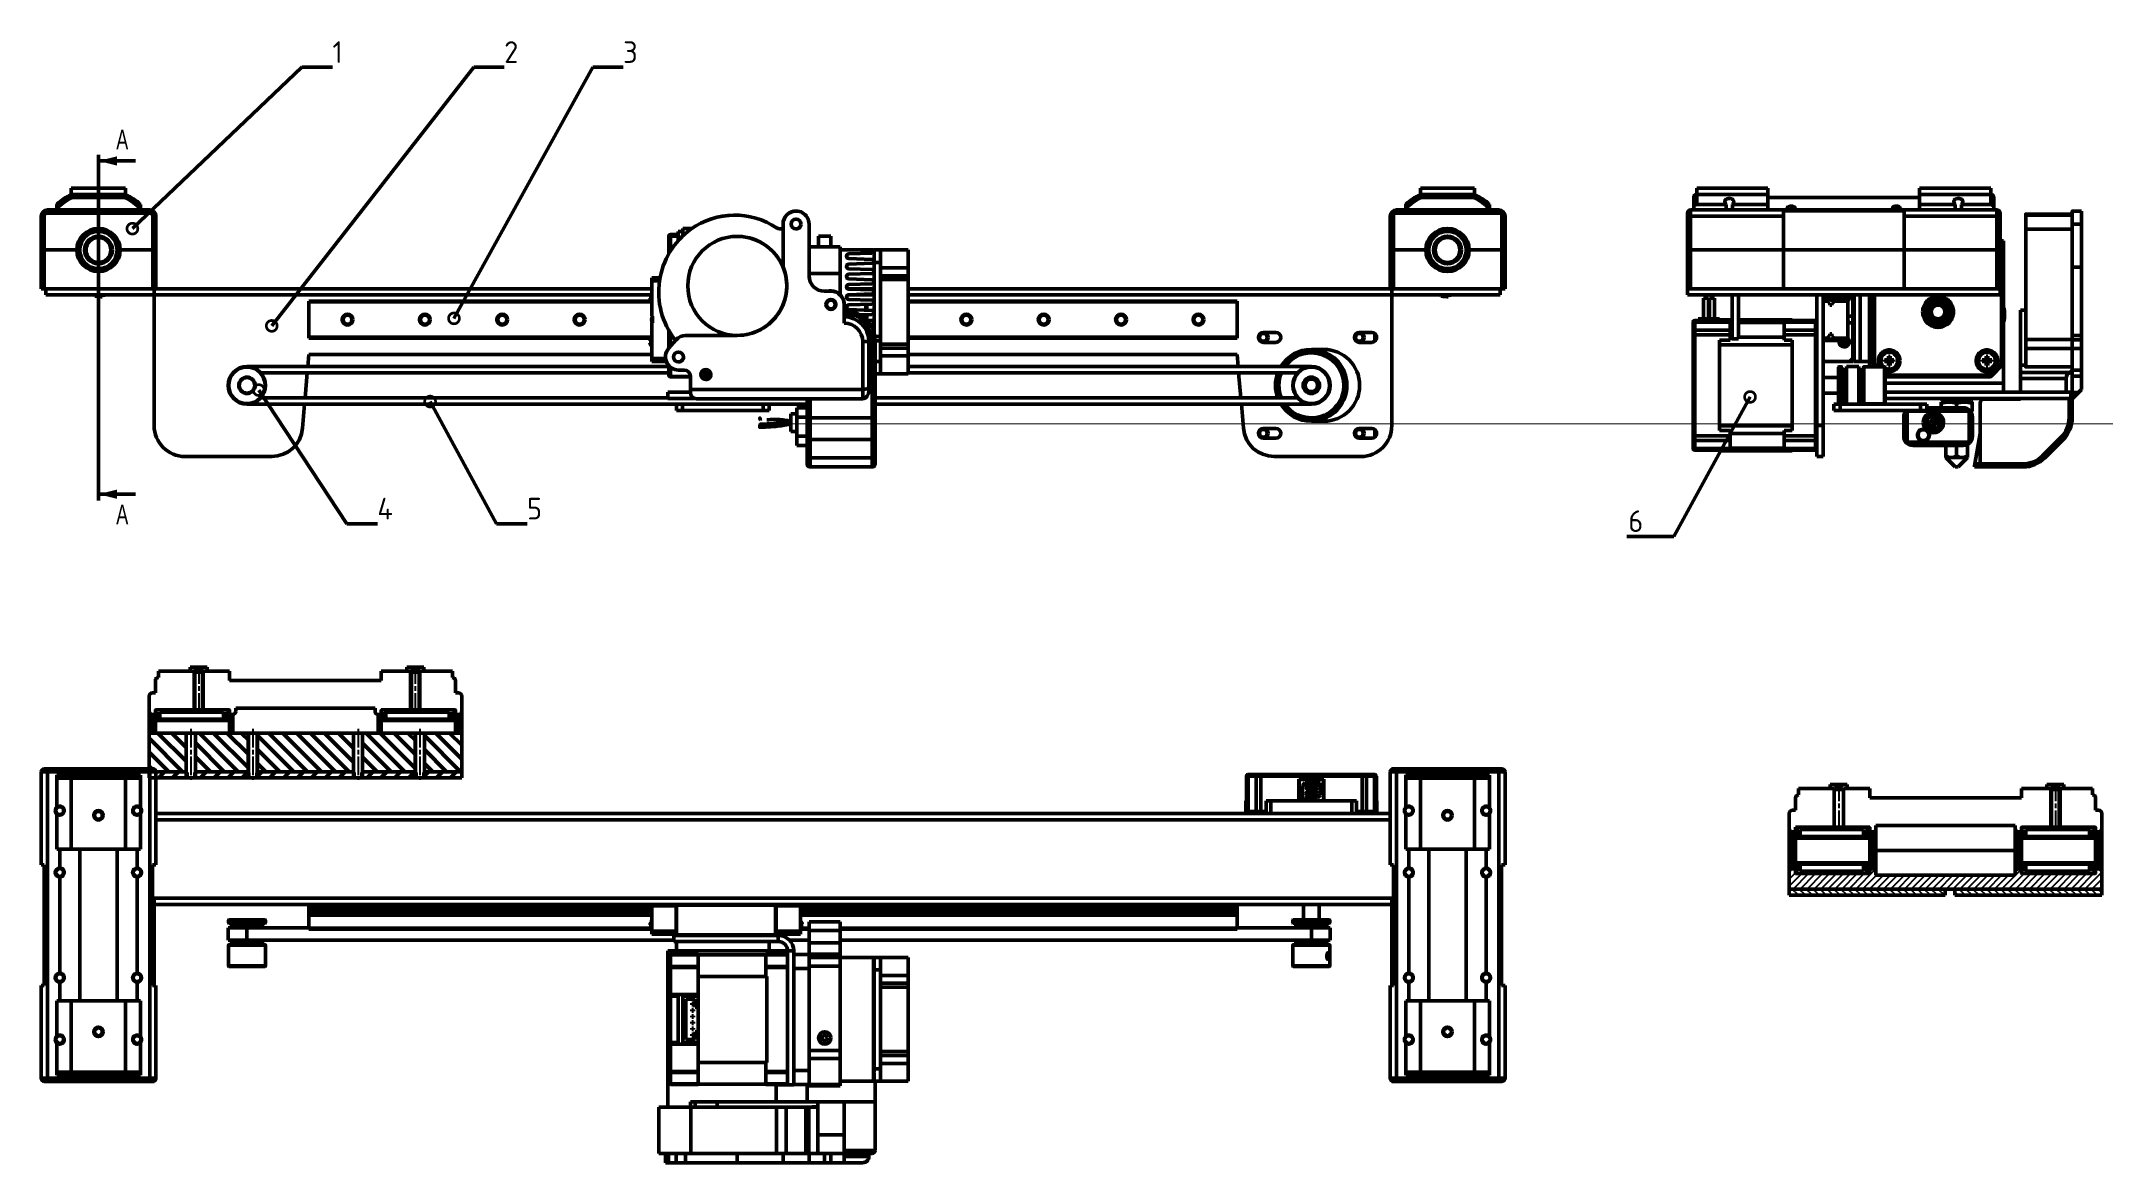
# Model space of a CAD drawing. Header units: millimetres. Extents: x -1615 to 4166, y 5 to 3174.
# Drawn here: x 3501 to 4166, y 1722 to 2085 of the extents above; entities that cross this region are included whole.
import ezdxf
from ezdxf import colors
from ezdxf.entities.mleader import LeaderData, LeaderLine
from ezdxf.math import Vec2, Vec3

# ---------------------------------------------------------------- set-up
doc = ezdxf.new("R2010")
doc.units = ezdxf.units.MM
doc.header["$LTSCALE"] = 0.25
doc.linetypes.add('ACAD_ISO02W100', pattern=[15, 12, -3])
doc.linetypes.add('ACAD_ISO08W100', pattern=[36, 24, -3, 6, -3])
doc.layers.get('0').update_dxf_attribs({"lineweight": 50})
for name, color, linetype, lineweight in [('duong tam', 2, 'ACAD_ISO08W100', 25), ('Hatch', 5, 'Continuous', 25), ('Net dam', 7, 'Continuous', 50), ('net manh', 3, 'Continuous', 25), ('netdut', 6, 'ACAD_ISO02W100', 25)]:
    doc.layers.add(name, color=color, linetype=linetype, lineweight=lineweight)
doc.styles.add('SLDTEXTSTYLE0', font='TXT', dxfattribs={"width": 0.686449})
doc.styles.add('tieng viet', font='')
doc.styles.get('tieng viet').set_extended_font_data('TCVN 7284')
pattern_1 = [(45, (3893.5525, 1380.151), (-2.245064, 2.245064), [])]
pattern_2 = [(135, (3893.5525, 1380.151), (-2.245064, -2.245064), [])]
pattern_3 = [(45, (895.452, 0), (-1.122532, 1.122532), [])]
pattern_4 = [(135, (895.452, 0), (-1.122532, -1.122532), [])]

msp = doc.modelspace()

# ---------------------------------------------------------------- texts
at = {"layer": 'Net dam', "char_height": 6.35, "attachment_point": 1, "style": 'SLDTEXTSTYLE0'}
for insert in [(3524.769, 2056.21), (3524.769, 1935.058)]:
    msp.add_mtext('A', dxfattribs=dict(at, insert=insert))

# ---------------------------------------------------------------- blocks, each defined once
blk = doc.blocks.new('_DotSmall')
at = {"color": 0, "linetype": 'ByBlock', "const_width": 0.5}
blk.add_lwpolyline([(-0.0625, 0, 1), (0.0625, 0, 1)], format="xyb", close=True, dxfattribs=at)

# ---------------------------------------------------------------- hatches: boundary and pattern name
at = {"layer": 'Hatch'}
h = msp.add_hatch(dxfattribs=at)
h.set_pattern_fill('ANSI31', color=256, scale=0.5)
h.set_pattern_definition(pattern_3)
h.paths.add_polyline_path([(4090.485, 1830.039), (4091.485, 1830.039), (4091.485, 1830.539), (4091.235, 1830.789), (4088.235, 1830.789), (4088.235, 1830.289), (4087.135, 1830.289), (4087.135, 1830.789), (4082.735, 1830.789), (4071.835, 1830.789), (4071.835, 1830.289), (4070.735, 1830.289), (4070.735, 1830.789), (4067.485, 1830.789), (4067.485, 1830.039), (4067.985, 1830.039), (4067.985, 1827.789), (4067.485, 1827.789), (4067.485, 1827.289), (4091.485, 1827.289), (4091.485, 1827.789), (4090.485, 1827.789)])
h.paths.add_polyline_path([(4068.985, 1830.039), (4089.485, 1830.039), (4089.485, 1827.789), (4068.985, 1827.789)], flags=16)
h.paths.add_polyline_path([(4090.485, 1818.789), (4091.485, 1818.789), (4091.485, 1819.289), (4067.485, 1819.289), (4067.485, 1818.789), (4067.985, 1818.789), (4067.985, 1816.539), (4067.485, 1816.539), (4067.485, 1816.039), (4067.735, 1815.789), (4070.735, 1815.789), (4070.735, 1816.289), (4071.835, 1816.289), (4071.835, 1815.789), (4087.135, 1815.789), (4087.135, 1816.289), (4088.235, 1816.289), (4088.235, 1815.789), (4091.235, 1815.789), (4091.485, 1816.039), (4091.485, 1816.539), (4090.485, 1816.539)])
h.paths.add_polyline_path([(4068.985, 1818.789), (4089.485, 1818.789), (4089.485, 1816.539), (4068.985, 1816.539)], flags=16)
h.paths.add_polyline_path([(4150.235, 1830.789), (4144.835, 1830.789), (4144.835, 1830.289), (4143.735, 1830.289), (4143.735, 1830.789), (4140.735, 1830.789), (4140.485, 1830.539), (4140.485, 1830.039), (4140.985, 1830.039), (4140.985, 1827.789), (4140.485, 1827.789), (4140.485, 1827.289), (4164.485, 1827.289), (4164.485, 1827.789), (4163.485, 1827.789), (4163.485, 1830.039), (4164.485, 1830.039), (4164.485, 1830.539), (4164.235, 1830.789), (4161.235, 1830.789), (4161.235, 1830.289), (4160.135, 1830.289), (4160.135, 1830.789), (4152.735, 1830.789)])
h.paths.add_polyline_path([(4162.485, 1830.039), (4162.485, 1827.789), (4141.985, 1827.789), (4141.985, 1830.039)], flags=16)
h.paths.add_polyline_path([(4163.485, 1818.789), (4164.485, 1818.789), (4164.485, 1819.289), (4140.485, 1819.289), (4140.485, 1818.789), (4140.985, 1818.789), (4140.985, 1816.539), (4140.485, 1816.539), (4140.485, 1816.039), (4140.735, 1815.789), (4143.735, 1815.789), (4143.735, 1816.289), (4144.835, 1816.289), (4144.835, 1815.789), (4160.135, 1815.789), (4160.135, 1816.289), (4161.235, 1816.289), (4161.235, 1815.789), (4164.235, 1815.789), (4164.485, 1816.039), (4164.485, 1816.539), (4163.485, 1816.539)])
h.paths.add_polyline_path([(4141.985, 1818.789), (4162.485, 1818.789), (4162.485, 1816.539), (4141.985, 1816.539)], flags=16)
h = msp.add_hatch(dxfattribs=at)
h.set_pattern_fill('ANSI31', color=256, scale=0.5)
h.set_pattern_definition(pattern_3)
h.paths.add_polyline_path([(4166.485, 1816.289, 0.4142136), (4165.485, 1817.289), (4164.485, 1817.289), (4164.485, 1815.789), (4140.485, 1815.789), (4140.485, 1817.289), (4139.485, 1817.289, 0.4142136), (4138.485, 1816.289), (4138.485, 1815.289), (4093.485, 1815.289), (4093.485, 1816.289, 0.4142136), (4092.485, 1817.289), (4091.485, 1817.289), (4091.485, 1815.789), (4067.485, 1815.789), (4067.485, 1817.289), (4066.485, 1817.289, 0.4142136), (4065.485, 1816.289), (4065.485, 1810.789), (4115.452, 1810.789), (4166.485, 1810.789)])
h = msp.add_hatch(dxfattribs=at)
h.set_pattern_fill('ANSI31', color=256, scale=0.5, angle=90)
h.set_pattern_definition(pattern_4)
edge = h.paths.add_edge_path()
edge.add_spline(control_points=[(4115.842, 1810.414), (4115.712, 1810.539), (4115.582, 1810.664), (4115.452, 1810.789)], knot_values=[0, 0, 0, 0, 1, 1, 1, 1], degree=3, periodic=0)
edge.add_line((4115.452, 1810.789), (4065.485, 1810.789))
edge.add_line((4065.485, 1810.789), (4065.485, 1808.789))
edge.add_line((4065.485, 1808.789), (4115.842, 1808.789))
edge.add_line((4115.842, 1808.789), (4115.842, 1808.541))
edge.add_spline(control_points=[(4115.842, 1808.541), (4115.878, 1808.56), (4115.914, 1808.579), (4115.95, 1808.598)], knot_values=[0, 0, 0, 0, 0.0001223, 0.0001223, 0.0001223, 0.0001223], degree=3, periodic=0)
edge.add_spline(control_points=[(4115.95, 1808.598), (4115.986, 1808.617), (4116.023, 1808.636), (4116.059, 1808.655)], knot_values=[0.0001223, 0.0001223, 0.0001223, 0.0001223, 0.0002446, 0.0002446, 0.0002446, 0.0002446], degree=3, periodic=0)
edge.add_spline(control_points=[(4116.059, 1808.655), (4116.121, 1808.687), (4116.183, 1808.718), (4116.246, 1808.749)], knot_values=[0.0002446, 0.0002446, 0.0002446, 0.0002446, 0.0004543, 0.0004543, 0.0004543, 0.0004543], degree=3, periodic=0)
edge.add_line((4116.246, 1808.749), (4116.246, 1808.924))
edge.add_spline(control_points=[(4116.246, 1808.924), (4116.21, 1808.945), (4116.175, 1808.965), (4116.139, 1808.985)], knot_values=[0, 0, 0, 0, 0.0001223, 0.0001223, 0.0001223, 0.0001223], degree=3, periodic=0)
edge.add_spline(control_points=[(4116.139, 1808.985), (4116.104, 1809.005), (4116.069, 1809.025), (4116.033, 1809.045)], knot_values=[0.0001223, 0.0001223, 0.0001223, 0.0001223, 0.0002446, 0.0002446, 0.0002446, 0.0002446], degree=3, periodic=0)
edge.add_spline(control_points=[(4116.033, 1809.045), (4115.969, 1809.081), (4115.906, 1809.117), (4115.842, 1809.154)], knot_values=[0.0002446, 0.0002446, 0.0002446, 0.0002446, 0.0004643, 0.0004643, 0.0004643, 0.0004643], degree=3, periodic=0)
edge.add_line((4115.842, 1809.154), (4115.842, 1809.241))
edge.add_spline(control_points=[(4115.842, 1809.241), (4115.878, 1809.26), (4115.914, 1809.279), (4115.95, 1809.298)], knot_values=[0, 0, 0, 0, 0.0001223, 0.0001223, 0.0001223, 0.0001223], degree=3, periodic=0)
edge.add_spline(control_points=[(4115.95, 1809.298), (4115.986, 1809.317), (4116.023, 1809.336), (4116.059, 1809.355)], knot_values=[0.0001223, 0.0001223, 0.0001223, 0.0001223, 0.0002446, 0.0002446, 0.0002446, 0.0002446], degree=3, periodic=0)
edge.add_spline(control_points=[(4116.059, 1809.355), (4116.121, 1809.387), (4116.183, 1809.418), (4116.246, 1809.449)], knot_values=[0.0002446, 0.0002446, 0.0002446, 0.0002446, 0.0004543, 0.0004543, 0.0004543, 0.0004543], degree=3, periodic=0)
edge.add_line((4116.246, 1809.449), (4116.246, 1809.624))
edge.add_spline(control_points=[(4116.246, 1809.624), (4116.21, 1809.645), (4116.175, 1809.665), (4116.139, 1809.685)], knot_values=[0, 0, 0, 0, 0.0001223, 0.0001223, 0.0001223, 0.0001223], degree=3, periodic=0)
edge.add_spline(control_points=[(4116.139, 1809.685), (4116.104, 1809.705), (4116.069, 1809.725), (4116.033, 1809.745)], knot_values=[0.0001223, 0.0001223, 0.0001223, 0.0001223, 0.0002446, 0.0002446, 0.0002446, 0.0002446], degree=3, periodic=0)
edge.add_spline(control_points=[(4116.033, 1809.745), (4115.969, 1809.781), (4115.906, 1809.817), (4115.842, 1809.854)], knot_values=[0.0002446, 0.0002446, 0.0002446, 0.0002446, 0.0004643, 0.0004643, 0.0004643, 0.0004643], degree=3, periodic=0)
edge.add_line((4115.842, 1809.854), (4115.842, 1810.414))
h = msp.add_hatch(dxfattribs=at)
h.set_pattern_fill('ANSI31', color=256, scale=0.5, angle=90)
h.set_pattern_definition(pattern_4)
edge = h.paths.add_edge_path()
edge.add_line((4166.485, 1808.789), (4166.485, 1810.789))
edge.add_line((4166.485, 1810.789), (4119.377, 1810.789))
edge.add_spline(control_points=[(4119.377, 1810.789), (4119.247, 1810.664), (4119.118, 1810.539), (4118.987, 1810.414)], knot_values=[0, 0, 0, 0, 1, 1, 1, 1], degree=3, periodic=0)
edge.add_line((4118.987, 1810.413), (4118.987, 1808.789))
edge.add_line((4118.987, 1808.789), (4166.485, 1808.789))
at = {"layer": 'Net dam'}
h = msp.add_hatch(dxfattribs=at)
h.set_pattern_fill('ANSI31', color=256, angle=90, style=0)
h.set_pattern_definition(pattern_2)
h.paths.add_polyline_path([(3561.415, 1865.218), (3561.415, 1865.718), (3560.415, 1865.718), (3560.415, 1867.968), (3561.415, 1867.968), (3561.415, 1868.468), (3561.165, 1868.718), (3558.165, 1868.718), (3558.165, 1868.218), (3557.065, 1868.218), (3557.065, 1868.718), (3541.765, 1868.718), (3541.765, 1868.218), (3540.665, 1868.218), (3540.665, 1868.718), (3537.665, 1868.718), (3537.415, 1868.468), (3537.415, 1867.968), (3537.915, 1867.968), (3537.915, 1865.718), (3537.415, 1865.718), (3537.415, 1865.218)], flags=0)
h.paths.add_polyline_path([(3538.915, 1865.718), (3538.915, 1867.968), (3559.415, 1867.968), (3559.415, 1865.718)], flags=0)
h = msp.add_hatch(dxfattribs=at)
h.set_pattern_fill('ANSI31', color=256, angle=90, style=0)
h.set_pattern_definition(pattern_2)
h.paths.add_polyline_path([(3634.415, 1865.218), (3634.415, 1865.718), (3633.415, 1865.718), (3633.415, 1867.968), (3634.415, 1867.968), (3634.415, 1868.468), (3634.165, 1868.718), (3631.165, 1868.718), (3631.165, 1868.218), (3630.065, 1868.218), (3630.065, 1868.718), (3614.765, 1868.718), (3614.765, 1868.218), (3613.665, 1868.218), (3613.665, 1868.718), (3610.665, 1868.718), (3610.415, 1868.468), (3610.415, 1867.968), (3610.915, 1867.968), (3610.915, 1865.718), (3610.415, 1865.718), (3610.415, 1865.218)], flags=0)
h.paths.add_polyline_path([(3611.915, 1865.718), (3611.915, 1867.968), (3632.415, 1867.968), (3632.415, 1865.718)], flags=0)
h = msp.add_hatch(dxfattribs=at)
h.set_pattern_fill('ANSI31', color=256, angle=90, style=0)
h.set_pattern_definition(pattern_2)
h.paths.add_polyline_path([(3547.465, 1861.218), (3535.415, 1861.218), (3535.415, 1848.718), (3547.465, 1848.718)], flags=0)
h = msp.add_hatch(dxfattribs=at)
h.set_pattern_fill('ANSI31', color=256, angle=90, style=0)
h.set_pattern_definition(pattern_2)
h.paths.add_polyline_path([(3550.365, 1861.218), (3550.365, 1848.718), (3567.465, 1848.718), (3567.465, 1861.218)], flags=0)
h = msp.add_hatch(dxfattribs=at)
h.set_pattern_fill('ANSI31', color=256, angle=90, style=0)
h.set_pattern_definition(pattern_2)
h.paths.add_polyline_path([(3601.465, 1848.718), (3601.465, 1861.218), (3570.365, 1861.218), (3570.365, 1848.718)], flags=0)
h = msp.add_hatch(dxfattribs=at)
h.set_pattern_fill('ANSI31', color=256, angle=90, style=0)
h.set_pattern_definition(pattern_2)
h.paths.add_polyline_path([(3621.465, 1848.718), (3621.465, 1861.218), (3604.365, 1861.218), (3604.365, 1848.718)], flags=0)
h = msp.add_hatch(dxfattribs=at)
h.set_pattern_fill('ANSI31', color=256, angle=90, style=0)
h.set_pattern_definition(pattern_2)
h.paths.add_polyline_path([(3624.365, 1861.218), (3624.365, 1848.718), (3636.415, 1848.718), (3636.415, 1861.218)], flags=0)
h = msp.add_hatch(dxfattribs=at)
h.set_pattern_fill('ANSI31', color=256, style=0)
h.set_pattern_definition(pattern_1)
h.paths.add_polyline_path([(3535.415, 1848.718), (3535.415, 1846.718), (3547.665, 1846.718), (3547.665, 1848.443), (3547.39, 1848.718)], flags=0)
h = msp.add_hatch(dxfattribs=at)
h.set_pattern_fill('ANSI31', color=256, style=0)
h.set_pattern_definition(pattern_1)
h.paths.add_polyline_path([(3550.165, 1848.443), (3550.165, 1846.718), (3567.665, 1846.718), (3567.665, 1848.443), (3567.39, 1848.718), (3550.44, 1848.718)], flags=0)
h = msp.add_hatch(dxfattribs=at)
h.set_pattern_fill('ANSI31', color=256, style=0)
h.set_pattern_definition(pattern_1)
h.paths.add_polyline_path([(3601.665, 1846.718), (3601.665, 1848.443), (3601.39, 1848.718), (3570.44, 1848.718), (3570.165, 1848.443), (3570.165, 1846.718)], flags=0)
h = msp.add_hatch(dxfattribs=at)
h.set_pattern_fill('ANSI31', color=256, style=0)
h.set_pattern_definition(pattern_1)
h.paths.add_polyline_path([(3621.665, 1846.718), (3621.665, 1848.443), (3621.39, 1848.718), (3604.44, 1848.718), (3604.165, 1848.443), (3604.165, 1846.718)], flags=0)
h = msp.add_hatch(dxfattribs=at)
h.set_pattern_fill('ANSI31', color=256, style=0)
h.set_pattern_definition(pattern_1)
h.paths.add_polyline_path([(3636.415, 1846.718), (3636.415, 1848.718), (3624.44, 1848.718), (3624.165, 1848.443), (3624.165, 1846.718)], flags=0)

# ---------------------------------------------------------------- linework, layer by layer
at = {"layer": 'duong tam'}
for p, q in [((3551.415, 1883.083), (3551.415, 1868.083)), ((3621.415, 1883.083), (3621.415, 1868.083)), ((3548.915, 1862.583), (3548.915, 1846.083)), ((3568.915, 1862.583), (3568.915, 1846.083)), ((3602.915, 1862.583), (3602.915, 1846.083)), ((3622.915, 1862.583), (3622.915, 1846.083)), ((4081.485, 1845.154), (4081.485, 1830.154)), ((4151.485, 1845.154), (4151.485, 1830.154))]:
    msp.add_line(p, q, dxfattribs=at)
at = {"layer": 'Net dam'}
for p, q in [((3519.025, 2048.141), (3519.025, 1936.411)), ((3531.025, 2046.141), (3519.025, 2046.141)), ((3510.256, 2037.329), (3510.256, 2035.329)), ((3510.256, 2037.329), (3527.794, 2037.329)), ((3510.256, 2035.329), (3527.794, 2035.329)), ((3527.56, 2034.329), (3510.49, 2034.329)), ((3527.794, 2037.329), (3527.794, 2035.329)), ((3946.256, 2037.329), (3946.256, 2035.329)), ((3946.256, 2037.329), (3963.794, 2037.329)), ((3946.256, 2035.329), (3963.794, 2035.329)), ((3963.56, 2034.329), (3946.49, 2034.329)), ((3963.794, 2037.329), (3963.794, 2035.329)), ((4034.604, 2030.724), (4034.604, 2034.329)), ((4035.604, 2037.329), (4058.604, 2037.329)), ((4035.604, 2037.329), (4035.604, 2035.329)), ((4035.604, 2035.329), (4035.604, 2032.11)), ((4035.604, 2035.329), (4058.604, 2035.329)), ((4035.604, 2032.11), (4045.054, 2032.11)), ((4045.054, 2032.11), (4045.054, 2030.306)), ((4047.154, 2030.306), (4047.154, 2032.11)), ((4047.154, 2032.11), (4058.604, 2032.11)), ((4058.604, 2037.329), (4058.604, 2035.329)), ((4058.604, 2035.329), (4058.604, 2032.11)), ((4058.604, 2034.326), (4107.604, 2034.326)), ((4058.604, 2032.11), (4058.604, 2030.306)), ((4107.604, 2037.329), (4130.604, 2037.329)), ((4107.604, 2037.329), (4107.604, 2035.329)), ((4107.604, 2035.329), (4107.604, 2032.11)), ((4130.604, 2035.329), (4107.604, 2035.329)), ((4119.054, 2032.11), (4107.604, 2032.11)), ((4107.604, 2032.11), (4107.604, 2030.306)), ((4119.054, 2030.306), (4119.054, 2032.11)), ((4121.154, 2032.11), (4121.154, 2030.306)), ((4130.604, 2032.11), (4121.154, 2032.11)), ((4130.604, 2037.329), (4130.604, 2035.329)), ((4130.604, 2032.11), (4130.604, 2035.329)), ((4131.604, 2034.329), (4131.604, 2030.724)), ((3500.525, 2028.306), (3501.525, 2028.306)), ((3500.525, 2017.354), (3500.525, 2028.306)), ((3501.525, 2028.306), (3501.525, 2017.354)), ((3502.525, 2030.306), (3535.621, 2030.306)), ((3502.525, 2030.306), (3502.525, 2029.306)), ((3535.621, 2029.306), (3502.525, 2029.306)), ((3505.525, 2030.724), (3505.525, 2030.306)), ((3532.621, 2030.306), (3532.621, 2030.626)), ((3535.621, 2030.306), (3535.621, 2029.306)), ((3536.621, 2017.354), (3536.621, 2028.306)), ((3536.621, 2028.306), (3537.621, 2028.306)), ((3537.621, 2028.306), (3537.621, 2017.354)), ((3724.661, 2028.624), (3724.66, 2028.624)), ((3740.285, 2011.833), (3740.285, 2025.755)), ((3740.285, 2025.755), (3740.285, 2011.833)), ((3740.285, 2025.755), (3740.285, 2025.755)), ((3744.485, 2029.954), (3744.485, 2029.954)), ((3748.684, 2025.755), (3748.684, 2009.029)), ((3936.525, 2028.306), (3937.525, 2028.306)), ((3936.525, 2017.354), (3936.525, 2028.306)), ((3937.525, 2028.306), (3937.525, 2017.354)), ((3938.525, 2030.306), (3971.621, 2030.306)), ((3938.525, 2030.306), (3938.525, 2029.306)), ((3971.621, 2029.306), (3938.525, 2029.306)), ((3941.525, 2030.724), (3941.525, 2030.306)), ((3968.621, 2030.306), (3968.621, 2030.626)), ((3971.621, 2030.306), (3971.621, 2029.306)), ((3972.621, 2028.306), (3973.621, 2028.306)), ((3972.621, 2017.354), (3972.621, 2028.306)), ((3973.621, 2028.306), (3973.621, 2017.354)), ((4032.604, 2028.306), (4032.604, 2029.306)), ((4032.604, 2028.306), (4033.604, 2028.306)), ((4032.604, 2017.354), (4032.604, 2028.306)), ((4033.604, 2030.306), (4033.604, 2028.306)), ((4033.604, 2030.306), (4132.604, 2030.306)), ((4063.604, 2028.306), (4033.604, 2028.306)), ((4033.604, 2028.306), (4033.604, 2017.354)), ((4034.604, 2030.724), (4034.604, 2030.306)), ((4102.604, 2030.038), (4063.604, 2030.038)), ((4063.604, 2030.038), (4063.604, 2028.306)), ((4063.604, 2017.354), (4063.604, 2028.306)), ((4102.604, 2028.306), (4102.604, 2030.038)), ((4132.604, 2028.306), (4102.604, 2028.306)), ((4102.604, 2017.354), (4102.604, 2028.306)), ((4131.604, 2030.724), (4131.604, 2030.306)), ((4132.604, 2028.306), (4132.604, 2030.306)), ((4132.604, 2017.354), (4132.604, 2028.306)), ((4132.604, 2028.306), (4133.604, 2028.306)), ((4133.604, 2029.306), (4133.604, 2028.306)), ((4133.604, 2028.306), (4133.604, 2017.354)), ((4156.924, 2028.954), (4141.924, 2028.954)), ((4141.924, 2026.007), (4141.925, 2026.007)), ((4156.926, 2028.624), (4141.926, 2028.624)), ((4159.924, 2029.954), (4156.924, 2029.954)), ((4156.926, 2025.755), (4159.925, 2025.755)), ((4159.925, 2011.833), (4159.925, 2025.755)), ((3703.852, 2021.854), (3703.352, 2021.854)), ((3703.352, 2017.854), (3703.352, 2021.854)), ((3703.852, 2021.854), (3703.852, 2022.354)), ((3703.852, 2022.354), (3706.352, 2022.354)), ((3703.852, 2018.354), (3703.852, 2021.854)), ((3703.852, 2021.854), (3706.352, 2021.854)), ((3703.852, 2018.354), (3703.852, 2018.316)), ((3704.789, 2018.354), (3703.852, 2018.354)), ((3703.852, 2018.316), (3703.852, 2018.207)), ((3703.852, 2018.207), (3704.685, 2018.207)), ((3703.852, 2016.953), (3703.852, 2018.207)), ((3706.352, 2023.354), (3706.352, 2020.313)), ((3707.852, 2023.354), (3706.352, 2023.354)), ((3706.352, 2021.854), (3706.352, 2020.313)), ((3707.852, 2024.354), (3707.852, 2023.354)), ((3710.913, 2024.354), (3707.852, 2024.354)), ((3707.852, 2021.87), (3707.852, 2023.354)), ((3710.517, 2024.075), (3710.516, 2024.075)), ((3748.752, 2018.054), (3748.684, 2018.054)), ((3758.752, 2018.354), (3748.752, 2018.354)), ((3748.752, 2018.354), (3748.752, 2017.884)), ((3748.752, 2017.884), (3748.752, 2013.554)), ((3751.752, 2021.854), (3751.752, 2018.354)), ((3755.752, 2021.854), (3751.752, 2021.854)), ((3755.752, 2018.354), (3755.752, 2021.854)), ((3758.752, 2017.354), (3758.752, 2018.354)), ((4133.604, 2020.354), (4134.73, 2020.354)), ((4134.73, 2020.354), (4134.73, 1974.354)), ((4156.926, 2024.075), (4141.926, 2024.075)), ((3500.525, 2017.354), (3501.525, 2017.354)), ((3500.525, 2004.854), (3500.525, 2017.354)), ((3501.525, 2017.354), (3512.025, 2017.354)), ((3501.525, 2017.354), (3501.525, 2004.854)), ((3512.025, 2017.354), (3513.025, 2017.354)), ((3525.025, 2017.354), (3526.025, 2017.354)), ((3526.025, 2017.354), (3536.621, 2017.354)), ((3536.621, 2017.354), (3537.621, 2017.354)), ((3536.621, 2004.854), (3536.621, 2017.354)), ((3537.621, 2017.354), (3537.621, 2004.854)), ((3703.352, 2016.112), (3703.352, 2017.854)), ((3740.285, 2011.833), (3740.285, 2011.833)), ((3748.752, 2013.554), (3748.684, 2013.554)), ((3748.752, 2013.554), (3748.752, 2008.206)), ((3758.752, 2016.016), (3758.752, 2017.354)), ((3769.552, 2017.354), (3758.752, 2017.354)), ((3758.752, 2009.709), (3758.752, 2016.016)), ((3761.505, 2016.094), (3768.951, 2016.354)), ((3761.505, 2012.794), (3768.951, 2013.054)), ((3768.962, 2014.334), (3761.516, 2014.594)), ((3768.962, 2011.034), (3761.516, 2011.294)), ((3771.746, 2017.354), (3769.746, 2017.354)), ((3769.746, 2017.205), (3769.746, 2017.354)), ((3769.746, 2013.354), (3769.746, 2017.053)), ((3769.746, 2013.354), (3771.746, 2013.354)), ((3769.746, 1990.243), (3769.746, 2013.354)), ((3780.746, 2017.354), (3771.746, 2017.354)), ((3771.746, 2013.354), (3771.746, 2017.354)), ((3771.746, 2012.854), (3771.746, 2013.354)), ((3771.746, 1989.363), (3771.746, 2012.854)), ((3771.746, 2011.581), (3780.746, 2011.581)), ((3780.746, 2011.581), (3780.746, 2017.354)), ((3780.746, 2009.048), (3780.746, 2011.581)), ((3936.525, 2017.354), (3937.525, 2017.354)), ((3936.525, 2004.854), (3936.525, 2017.354)), ((3937.525, 2017.354), (3948.025, 2017.354)), ((3937.525, 2017.354), (3937.525, 2004.854)), ((3948.025, 2017.354), (3949.025, 2017.354)), ((3961.025, 2017.354), (3962.025, 2017.354)), ((3962.025, 2017.354), (3972.621, 2017.354)), ((3972.621, 2017.354), (3973.621, 2017.354)), ((3972.621, 2004.854), (3972.621, 2017.354)), ((3973.621, 2017.354), (3973.621, 2004.854)), ((4032.604, 2017.354), (4033.604, 2017.354)), ((4032.604, 2004.854), (4032.604, 2017.354)), ((4063.604, 2017.354), (4033.604, 2017.354)), ((4033.604, 2017.354), (4033.604, 2004.854)), ((4102.604, 2017.354), (4063.604, 2017.354)), ((4063.604, 2004.854), (4063.604, 2017.354)), ((4102.604, 2017.354), (4132.604, 2017.354)), ((4102.604, 2004.854), (4102.604, 2017.354)), ((4132.604, 2017.354), (4133.604, 2017.354)), ((4132.604, 2004.854), (4132.604, 2017.354)), ((4133.604, 2017.354), (4133.604, 2004.854)), ((4134.433, 2014.5), (4133.604, 2015.33)), ((4134.08, 2014.147), (4133.604, 2014.623)), ((4134.08, 2014.147), (4134.433, 2014.5)), ((4134.58, 2014.147), (4134.08, 2014.147)), ((4134.08, 1980.561), (4134.08, 2014.147)), ((4134.58, 1980.561), (4134.58, 2014.147)), ((4156.927, 2011.833), (4159.925, 2011.833)), ((3501.525, 2004.854), (3500.525, 2004.854)), ((3501.525, 2004.854), (3536.621, 2004.854)), ((3502.025, 2002.854), (3502.025, 2004.854)), ((3537.025, 2004.854), (3502.025, 2004.854)), ((3537.621, 2004.854), (3537.025, 2004.854)), ((3537.025, 2002.854), (3537.025, 2004.854)), ((3537.621, 2004.854), (3697.894, 2004.854)), ((3697.894, 2008.354), (3700.512, 2008.354)), ((3697.894, 2008.354), (3697.894, 2007.423)), ((3700.356, 2007.423), (3697.894, 2007.423)), ((3697.894, 2007.423), (3697.894, 1995.947)), ((3748.752, 2009.709), (3758.752, 2009.709)), ((3758.752, 2002.908), (3758.752, 2009.691)), ((3761.039, 2004.854), (3769.746, 2004.854)), ((3761.505, 2009.494), (3768.951, 2009.754)), ((3761.505, 2006.194), (3768.951, 2006.454)), ((3768.962, 2007.734), (3761.516, 2007.994)), ((3768.962, 2004.434), (3761.516, 2004.694)), ((3780.746, 2009.048), (3771.746, 2009.048)), ((3780.746, 2007.772), (3771.746, 2007.772)), ((3780.746, 2009.048), (3780.746, 2007.772)), ((3780.746, 1986.935), (3780.746, 2007.772)), ((3780.746, 2004.854), (3936.525, 2004.854)), ((3937.025, 2004.854), (3936.525, 2004.854)), ((3937.025, 2002.854), (3937.025, 2004.854)), ((3937.025, 2004.854), (3972.025, 2004.854)), ((3937.525, 2004.854), (3972.621, 2004.854)), ((3972.025, 2002.854), (3972.025, 2004.854)), ((3973.621, 2004.854), (3972.621, 2004.854)), ((4033.604, 2004.854), (4032.604, 2004.854)), ((4032.604, 2002.854), (4032.604, 2004.854)), ((4033.604, 2004.854), (4063.604, 2004.854)), ((4063.604, 2004.854), (4102.604, 2004.854)), ((4132.604, 2004.854), (4102.604, 2004.854)), ((4133.604, 2004.854), (4132.604, 2004.854)), ((4133.604, 2002.854), (4133.604, 2004.854)), ((3537.025, 2002.854), (3502.025, 2002.854)), ((3517.875, 2002.854), (3517.875, 2002.466)), ((3520.076, 2002.634), (3520.076, 2002.459)), ((3521.175, 2002.817), (3521.175, 2002.854)), ((3537.025, 1960.607), (3537.025, 2002.854)), ((3537.025, 2002.854), (3697.384, 2002.854)), ((3587.025, 2000.554), (3587.025, 2000.854)), ((3587.025, 2000.854), (3697.894, 2000.854)), ((3587.025, 1989.154), (3587.025, 2000.554)), ((3697.894, 2000.554), (3587.025, 2000.554)), ((3697.549, 2000.972), (3697.662, 2000.854)), ((3697.58, 2000.979), (3697.557, 2000.979)), ((3753.684, 2004.029), (3755.76, 2004.029)), ((3755.76, 2004.129), (3755.76, 2004.129)), ((3760.036, 1999.8), (3760.036, 1999.854)), ((3760.036, 1993.754), (3760.036, 1999.754)), ((3761.261, 2002.854), (3769.746, 2002.854)), ((3761.505, 2002.894), (3768.951, 2003.154)), ((3761.505, 1999.594), (3768.951, 1999.854)), ((3768.962, 2001.134), (3761.516, 2001.394)), ((3768.962, 1997.834), (3761.516, 1998.094)), ((3767.052, 1997.901), (3767.052, 1999.787)), ((3767.352, 1999.554), (3767.116, 1999.79)), ((3767.352, 1997.89), (3767.352, 1999.554)), ((3769.627, 2000.854), (3769.746, 2000.854)), ((3769.746, 2000.554), (3769.746, 2000.554)), ((3780.746, 2002.854), (3937.025, 2002.854)), ((3780.746, 2000.854), (3887.025, 2000.854)), ((3887.025, 2000.554), (3780.746, 2000.554)), ((3887.025, 2000.854), (3887.025, 2000.554)), ((3887.025, 2000.554), (3887.025, 1989.154)), ((3937.025, 2002.854), (3972.025, 2002.854)), ((3937.025, 1960.607), (3937.025, 2002.854)), ((3952.875, 2002.854), (3952.875, 2002.466)), ((3954.794, 2002.66), (3955.076, 2002.634)), ((3955.076, 2002.634), (3955.076, 2002.459)), ((3956.175, 2002.817), (3956.175, 2002.854)), ((4133.604, 2002.854), (4032.604, 2002.854)), ((4037.732, 2001.807), (4037.732, 1995.107)), ((4037.732, 2001.807), (4038.54, 2001.807)), ((4038.26, 2002.854), (4038.26, 2001.807)), ((4038.54, 2001.807), (4039.347, 2001.807)), ((4038.819, 2001.807), (4038.819, 2002.854)), ((4039.347, 1995.107), (4039.347, 2001.807)), ((4039.732, 2001.807), (4039.732, 1995.107)), ((4039.732, 2001.807), (4040.54, 2001.807)), ((4040.26, 2002.854), (4040.26, 2001.807)), ((4040.54, 2001.807), (4041.347, 2001.807)), ((4040.819, 2001.807), (4040.819, 2002.854)), ((4041.347, 1995.107), (4041.347, 2001.807)), ((4047.033, 2002.854), (4047.033, 1988.639)), ((4049.033, 2002.854), (4049.033, 1988.639)), ((4074.43, 1960.607), (4074.43, 2002.854)), ((4076.43, 1960.607), (4076.43, 2002.854)), ((4081.629, 2001.654), (4076.43, 2001.654)), ((4076.43, 2001.254), (4081.787, 2001.254)), ((4076.73, 2000.854), (4076.43, 2000.854)), ((4076.73, 2000.854), (4076.43, 2000.554)), ((4077.979, 2000.854), (4076.73, 2000.854)), ((4078.632, 1999.497), (4078.632, 2000.208)), ((4079.228, 1999.497), (4078.632, 1999.497)), ((4079.228, 2000.208), (4079.228, 1999.497)), ((4084.13, 2000.854), (4079.881, 2000.854)), ((4080.025, 2002.854), (4080.025, 2002.292)), ((4080.025, 2002.292), (4080.025, 2002.29)), ((4080.432, 2002.53), (4080.445, 2002.48)), ((4081.787, 2001.254), (4081.787, 2000.854)), ((4081.968, 2001.254), (4082.102, 2001.254)), ((4082.187, 2000.984), (4081.968, 2001.254)), ((4082.102, 2001.254), (4082.187, 2001.146)), ((4082.155, 2001.749), (4082.155, 2002.359)), ((4082.155, 2002.359), (4082.459, 2002.054)), ((4082.155, 2001.749), (4082.459, 2002.054)), ((4082.187, 2000.984), (4082.187, 2001.146)), ((4082.459, 2002.054), (4083.23, 2002.054)), ((4082.925, 2002.359), (4082.925, 2002.576)), ((4082.925, 2002.359), (4083.23, 2002.054)), ((4082.925, 2001.749), (4083.23, 2002.054)), ((4082.925, 2000.979), (4082.925, 2001.749)), ((4082.925, 2000.979), (4083.23, 2001.284)), ((4083.2, 2002.854), (4083.23, 2002.824)), ((4083.259, 2002.854), (4083.23, 2002.824)), ((4083.23, 2002.611), (4083.23, 2002.054)), ((4083.535, 2002.359), (4083.23, 2002.054)), ((4083.23, 2001.284), (4083.23, 2002.054)), ((4083.535, 2001.749), (4083.23, 2002.054)), ((4083.23, 2002.054), (4084, 2002.054)), ((4083.535, 2000.979), (4083.23, 2001.284)), ((4083.324, 2002.641), (4083.324, 2002.854)), ((4083.535, 2002.854), (4083.535, 2002.359)), ((4083.535, 2001.749), (4083.535, 2000.979)), ((4084.305, 2002.359), (4084, 2002.054)), ((4084, 2002.054), (4084.305, 2001.749)), ((4084.43, 2000.554), (4084.13, 2000.854)), ((4084.305, 2002.359), (4084.305, 2001.749)), ((4084.43, 1989.154), (4084.43, 2000.554)), ((4086.03, 2002.854), (4086.03, 1995.947)), ((4086.23, 1999.954), (4086.03, 1999.954)), ((4086.03, 1999.754), (4086.43, 1999.754)), ((4086.23, 2002.854), (4086.23, 1999.954)), ((4086.43, 1999.754), (4086.23, 1999.954)), ((4086.43, 1981.354), (4086.43, 2002.854)), ((4088.43, 1981.354), (4088.43, 2002.854)), ((4091.43, 1981.354), (4091.43, 2002.854)), ((4092.58, 2002.854), (4092.58, 1980.561)), ((4093.08, 2002.854), (4093.08, 1980.561)), ((4141.924, 2003.754), (4141.924, 1998.754)), ((4141.924, 1998.754), (4141.924, 1997.854)), ((4141.924, 1998.754), (4141.924, 1998.754)), ((3698.094, 1995.947), (3697.894, 1995.947)), ((3697.894, 1995.488), (3697.894, 1994.219)), ((3697.894, 1993.76), (3697.894, 1982.284)), ((3697.894, 1993.76), (3698.094, 1993.76)), ((3698.094, 1993.76), (3698.094, 1995.947)), ((3703.352, 1985.556), (3703.352, 1991.395)), ((3765.191, 1996.422), (3768.951, 1996.554)), ((3766.65, 1995.354), (3767.052, 1995.354)), ((3767.052, 1995.354), (3767.052, 1996.487)), ((3767.052, 1995.354), (3767.252, 1995.354)), ((3767.352, 1995.454), (3767.352, 1996.498)), ((3768.962, 1994.534), (3767.429, 1994.587)), ((3768.463, 1993.237), (3768.951, 1993.254)), ((4034.43, 1993.668), (4034.43, 1994.107)), ((4034.43, 1991.039), (4034.43, 1993.668)), ((4034.93, 1994.607), (4034.93, 1994.021)), ((4034.93, 1994.607), (4046.43, 1994.607)), ((4034.93, 1994.021), (4034.93, 1991.393)), ((4046.43, 1994.021), (4034.93, 1994.021)), ((4034.93, 1991.393), (4034.93, 1989.978)), ((4034.93, 1991.393), (4046.43, 1991.393)), ((4036.059, 1994.607), (4036.059, 1995.107)), ((4036.059, 1995.107), (4042.93, 1995.107)), ((4042.93, 1994.757), (4042.93, 1995.107)), ((4042.93, 1994.757), (4047.033, 1994.757)), ((4042.93, 1994.607), (4042.93, 1994.757)), ((4046.43, 1994.607), (4046.43, 1994.021)), ((4046.43, 1994.021), (4046.43, 1991.393)), ((4047.033, 1993.933), (4046.43, 1993.933)), ((4046.43, 1991.393), (4046.43, 1989.978)), ((4049.033, 1994.757), (4066.43, 1994.757)), ((4063.83, 1993.933), (4049.033, 1993.933)), ((4063.83, 1994.607), (4073.93, 1994.607)), ((4063.83, 1994.021), (4063.83, 1994.607)), ((4073.93, 1994.021), (4063.83, 1994.021)), ((4063.83, 1994.021), (4063.83, 1991.393)), ((4063.83, 1991.393), (4073.93, 1991.393)), ((4063.83, 1989.978), (4063.83, 1991.393)), ((4066.43, 1994.757), (4066.43, 1994.607)), ((4073.93, 1994.021), (4073.93, 1994.607)), ((4073.93, 1991.393), (4073.93, 1994.021)), ((4073.93, 1989.978), (4073.93, 1991.393)), ((4084.43, 1995.947), (4086.03, 1995.947)), ((4084.43, 1993.76), (4086.03, 1993.76)), ((4086.03, 1993.76), (4086.03, 1995.947)), ((4086.03, 1993.76), (4086.03, 1982.284)), ((4111.08, 1997.354), (4111.38, 1997.354)), ((4115.78, 1997.354), (4116.08, 1997.354)), ((4140.224, 1997.854), (4140.223, 1997.854)), ((4140.224, 1977.854), (4140.224, 1997.854)), ((4141.924, 1997.854), (4140.224, 1997.854)), ((3587.025, 1989.154), (3697.894, 1989.154)), ((3587.025, 1988.854), (3587.025, 1989.154)), ((3697.894, 1988.854), (3587.025, 1988.854)), ((3697.662, 1988.854), (3697.55, 1988.737)), ((3697.58, 1986.579), (3697.557, 1986.579)), ((3703.304, 1985.499), (3705.775, 1988.366)), ((3705.775, 1988.366), (3703.304, 1985.499)), ((3703.304, 1985.499), (3703.304, 1985.499)), ((3703.852, 1986.136), (3703.852, 1990.554)), ((3705.342, 1988.414), (3705.343, 1988.414)), ((3705.544, 1988.097), (3705.342, 1988.414)), ((3705.343, 1988.414), (3705.544, 1988.098)), ((3705.775, 1988.366), (3705.775, 1988.366)), ((3708.805, 1989.754), (3725.485, 1989.754)), ((3708.805, 1989.754), (3708.805, 1989.754)), ((3766.036, 1972.254), (3766.036, 1987.754)), ((3768.036, 1987.754), (3766.036, 1987.754)), ((3768.036, 1987.754), (3768.036, 1973.082)), ((3770.036, 1987.854), (3769.036, 1987.854)), ((3769.036, 1963.136), (3769.036, 1987.854)), ((3769.921, 1989.363), (3771.746, 1989.363)), ((3771.746, 1988.016), (3770.034, 1988.016)), ((3770.036, 1987.854), (3770.036, 1963.136)), ((3771.746, 1989.494), (3771.746, 1988.016)), ((3771.746, 1981.854), (3771.746, 1988.016)), ((3771.746, 1986.935), (3780.746, 1986.935)), ((3780.746, 1985.66), (3771.746, 1985.66)), ((3780.746, 1989.154), (3887.025, 1989.154)), ((3887.025, 1988.854), (3780.746, 1988.854)), ((3780.746, 1986.935), (3780.746, 1985.66)), ((3780.746, 1983.126), (3780.746, 1985.66)), ((3887.025, 1989.154), (3887.025, 1988.854)), ((3895.525, 1990.707), (3899.525, 1990.707)), ((3895.525, 1987.507), (3899.525, 1987.507)), ((3915.025, 1985.207), (3911.025, 1985.207)), ((3930.525, 1990.707), (3926.525, 1990.707)), ((3930.525, 1987.507), (3926.525, 1987.507)), ((3931.525, 1987.858), (3931.525, 1989.978)), ((3931.525, 1989.978), (3931.867, 1989.978)), ((3932.025, 1989.664), (3932.025, 1988.55)), ((3932.055, 1988.639), (3932.025, 1988.639)), ((4034.43, 1989.978), (4034.43, 1991.039)), ((4034.43, 1957.235), (4034.43, 1989.978)), ((4034.43, 1989.978), (4034.93, 1989.978)), ((4034.93, 1989.978), (4034.93, 1957.235)), ((4046.43, 1989.978), (4034.93, 1989.978)), ((4046.43, 1988.248), (4042.93, 1988.248)), ((4042.93, 1988.248), (4042.93, 1987.824)), ((4042.93, 1986.738), (4042.93, 1987.824)), ((4066.43, 1986.738), (4042.93, 1986.738)), ((4042.93, 1986.738), (4042.93, 1960.475)), ((4046.43, 1989.978), (4046.43, 1988.248)), ((4046.43, 1989.17), (4047.033, 1989.17)), ((4049.033, 1988.639), (4047.033, 1988.639)), ((4049.033, 1989.17), (4063.83, 1989.17)), ((4073.93, 1989.978), (4063.83, 1989.978)), ((4063.83, 1989.978), (4063.83, 1988.248)), ((4063.83, 1988.248), (4066.43, 1988.248)), ((4066.43, 1988.248), (4066.43, 1987.824)), ((4066.43, 1987.824), (4066.43, 1986.738)), ((4066.43, 1986.738), (4066.43, 1960.475)), ((4073.93, 1957.235), (4073.93, 1989.978)), ((4073.93, 1989.978), (4074.43, 1989.978)), ((4076.43, 1989.154), (4076.73, 1988.854)), ((4076.43, 1988.854), (4076.73, 1988.854)), ((4081.787, 1988.454), (4076.43, 1988.454)), ((4076.43, 1988.054), (4081.629, 1988.054)), ((4077.979, 1988.854), (4076.73, 1988.854)), ((4078.632, 1990.21), (4079.228, 1990.21)), ((4078.632, 1989.499), (4078.632, 1990.21)), ((4079.228, 1990.21), (4079.228, 1989.499)), ((4084.13, 1988.854), (4079.881, 1988.854)), ((4081.787, 1988.854), (4081.787, 1988.454)), ((4081.968, 1988.454), (4082.187, 1988.724)), ((4081.968, 1988.454), (4082.102, 1988.454)), ((4082.187, 1988.562), (4082.102, 1988.454)), ((4082.155, 1987.349), (4082.155, 1987.959)), ((4082.155, 1987.959), (4082.459, 1987.654)), ((4082.155, 1987.349), (4082.459, 1987.654)), ((4082.187, 1988.562), (4082.187, 1988.724)), ((4082.459, 1987.654), (4083.23, 1987.654)), ((4082.925, 1987.959), (4082.925, 1988.729)), ((4082.925, 1988.729), (4083.23, 1988.424)), ((4083.23, 1987.654), (4082.925, 1987.959)), ((4082.925, 1987.349), (4083.23, 1987.654)), ((4082.925, 1986.579), (4082.925, 1987.349)), ((4082.925, 1986.579), (4083.23, 1986.884)), ((4083.535, 1988.729), (4083.23, 1988.424)), ((4083.23, 1988.424), (4083.23, 1987.654)), ((4083.535, 1987.959), (4083.23, 1987.654)), ((4084, 1987.654), (4083.23, 1987.654)), ((4083.23, 1986.884), (4083.23, 1987.654)), ((4083.535, 1987.349), (4083.23, 1987.654)), ((4083.535, 1986.579), (4083.23, 1986.884)), ((4083.535, 1988.729), (4083.535, 1987.959)), ((4083.535, 1987.349), (4083.535, 1986.579)), ((4084.305, 1987.959), (4084, 1987.654)), ((4084.305, 1987.349), (4084, 1987.654)), ((4084.13, 1988.854), (4084.43, 1989.154)), ((4084.305, 1987.959), (4084.305, 1987.349)), ((4086.03, 1989.954), (4086.43, 1989.954)), ((4086.03, 1989.754), (4086.23, 1989.754)), ((4086.43, 1989.954), (4086.23, 1989.754)), ((4086.23, 1989.754), (4086.23, 1981.554)), ((4140.223, 1987.854), (4140.223, 1971.354)), ((4141.927, 1988.414), (4156.927, 1988.414)), ((4156.927, 1985.484), (4141.927, 1985.484)), ((4156.927, 1989.754), (4159.927, 1989.754)), ((4159.927, 1988.366), (4156.927, 1988.366)), ((4156.927, 1988.098), (4156.927, 1985.499)), ((4159.927, 1985.499), (4156.927, 1985.499)), ((4159.927, 1985.499), (4159.927, 1988.366)), ((3567.025, 1979.699), (3703.352, 1979.699)), ((3567.025, 1979.699), (3567.025, 1979.607)), ((3586.691, 1979.699), (3587.025, 1983.607)), ((3587.025, 1983.607), (3697.894, 1983.607)), ((3697.894, 1982.284), (3702.311, 1982.284)), ((3697.894, 1982.284), (3697.894, 1981.354)), ((3702.526, 1981.354), (3697.894, 1981.354)), ((3703.352, 1976.854), (3703.352, 1979.959)), ((3703.852, 1976.5), (3703.852, 1979.484)), ((3708.337, 1978.557), (3706.485, 1978.557)), ((3706.485, 1978.557), (3706.485, 1978.557)), ((3714.252, 1976.354), (3714.252, 1977.989)), ((3714.352, 1976.454), (3714.352, 1978.099)), ((3714.452, 1976.354), (3714.452, 1978.189)), ((3714.552, 1976.354), (3714.552, 1978.263)), ((3714.652, 1976.454), (3714.652, 1978.325)), ((3714.752, 1976.354), (3714.752, 1978.376)), ((3714.852, 1976.354), (3714.852, 1978.417)), ((3714.952, 1976.454), (3714.952, 1978.45)), ((3715.052, 1976.354), (3715.052, 1978.475)), ((3715.152, 1976.354), (3715.152, 1978.492)), ((3715.252, 1976.454), (3715.252, 1978.501)), ((3715.352, 1976.354), (3715.352, 1978.504)), ((3715.452, 1976.354), (3715.452, 1978.499)), ((3715.552, 1976.454), (3715.552, 1978.487)), ((3715.652, 1976.354), (3715.652, 1978.467)), ((3715.752, 1976.354), (3715.752, 1978.44)), ((3715.852, 1976.454), (3715.852, 1978.405)), ((3715.952, 1976.354), (3715.952, 1978.361)), ((3716.052, 1976.354), (3716.052, 1978.306)), ((3716.152, 1976.454), (3716.152, 1978.241)), ((3716.252, 1976.354), (3716.252, 1978.162)), ((3716.352, 1976.354), (3716.352, 1978.066)), ((3716.452, 1976.454), (3716.452, 1977.948)), ((3770.036, 1981.354), (3771.746, 1981.354)), ((3771.746, 1983.126), (3780.746, 1983.126)), ((3771.746, 1981.854), (3771.746, 1981.354)), ((3771.746, 1977.354), (3771.746, 1981.354)), ((3780.746, 1983.607), (3887.025, 1983.607)), ((3780.746, 1977.354), (3780.746, 1983.126)), ((3780.746, 1979.699), (3911.025, 1979.699)), ((3887.359, 1979.699), (3887.025, 1983.607)), ((3911.025, 1979.699), (3911.025, 1979.607)), ((4076.43, 1981.754), (4076.83, 1981.354)), ((4076.63, 1981.554), (4076.43, 1981.554)), ((4076.43, 1981.554), (4076.63, 1981.354)), ((4076.63, 1981.354), (4076.63, 1981.554)), ((4076.83, 1981.354), (4076.63, 1981.354)), ((4085.099, 1981.354), (4076.83, 1981.354)), ((4081.43, 1967.757), (4081.43, 1979.457)), ((4082.28, 1979.607), (4081.58, 1979.607)), ((4081.58, 1979.607), (4081.58, 1967.607)), ((4082.28, 1967.607), (4082.28, 1979.607)), ((4082.43, 1979.457), (4082.43, 1967.757)), ((4083.93, 1978.66), (4082.43, 1978.66)), ((4083.93, 1978.656), (4082.43, 1978.656)), ((4083.93, 1978.639), (4082.43, 1978.639)), ((4082.43, 1978.637), (4083.93, 1978.637)), ((4082.43, 1978.527), (4083.93, 1978.527)), ((4082.43, 1978.325), (4083.93, 1978.325)), ((4083.93, 1977.973), (4082.43, 1977.973)), ((4082.43, 1977.951), (4083.93, 1977.951)), ((4083.93, 1979.699), (4087.93, 1979.699)), ((4083.93, 1967.515), (4083.93, 1979.699)), ((4086.03, 1982.284), (4085.099, 1981.354)), ((4086.23, 1981.354), (4085.099, 1981.354)), ((4086.23, 1981.554), (4085.299, 1981.554)), ((4086.23, 1981.554), (4086.33, 1981.454)), ((4086.23, 1981.354), (4086.33, 1981.454)), ((4086.33, 1981.454), (4086.43, 1981.554)), ((4088.43, 1981.354), (4086.43, 1981.354)), ((4087.93, 1967.515), (4087.93, 1979.699)), ((4089.43, 1978.66), (4087.93, 1978.66)), ((4089.43, 1978.656), (4087.93, 1978.656)), ((4089.43, 1978.639), (4087.93, 1978.639)), ((4087.93, 1978.637), (4089.43, 1978.637)), ((4087.93, 1978.527), (4089.43, 1978.527)), ((4087.93, 1978.325), (4089.43, 1978.325)), ((4089.43, 1977.973), (4087.93, 1977.973)), ((4087.93, 1977.951), (4089.43, 1977.951)), ((4091.43, 1981.354), (4088.43, 1981.354)), ((4089.43, 1971.304), (4089.43, 1979.457)), ((4096.28, 1979.607), (4089.58, 1979.607)), ((4089.58, 1979.607), (4089.58, 1971.245)), ((4091.43, 1979.607), (4091.43, 1981.354)), ((4092.58, 1980.561), (4093.08, 1980.561)), ((4093.08, 1980.561), (4092.726, 1980.207)), ((4092.726, 1980.207), (4093.327, 1979.607)), ((4093.08, 1980.561), (4094.034, 1979.607)), ((4094.78, 1981.579), (4095.04, 1981.312)), ((4097.505, 1981.829), (4096.262, 1981.829)), ((4096.262, 1981.829), (4096.262, 1981.279)), ((4097.505, 1981.279), (4096.262, 1981.279)), ((4096.28, 1971.245), (4096.28, 1979.607)), ((4096.43, 1979.457), (4096.43, 1971.304)), ((4097.469, 1978.821), (4097.73, 1978.554)), ((4097.505, 1983.071), (4097.505, 1981.829)), ((4098.055, 1983.071), (4097.505, 1983.071)), ((4097.505, 1981.279), (4097.505, 1981.829)), ((4097.505, 1981.829), (4098.055, 1981.829)), ((4097.505, 1981.279), (4097.505, 1981.05)), ((4098.055, 1981.279), (4097.505, 1981.279)), ((4097.505, 1980.036), (4097.505, 1981.05)), ((4097.505, 1980.036), (4098.055, 1980.036)), ((4098.055, 1983.071), (4098.055, 1982.057)), ((4098.055, 1982.057), (4098.055, 1981.829)), ((4099.297, 1981.829), (4098.055, 1981.829)), ((4098.055, 1981.829), (4098.055, 1981.279)), ((4098.055, 1981.279), (4098.055, 1980.036)), ((4099.297, 1981.279), (4098.055, 1981.279)), ((4099.297, 1981.279), (4099.297, 1981.829)), ((4129.105, 1981.829), (4127.862, 1981.829)), ((4127.862, 1981.829), (4127.862, 1981.279)), ((4129.105, 1981.279), (4127.862, 1981.279)), ((4128.97, 1981.829), (4129.105, 1981.964)), ((4129.105, 1983.071), (4129.105, 1981.829)), ((4129.655, 1983.071), (4129.105, 1983.071)), ((4129.105, 1981.279), (4129.105, 1981.829)), ((4129.105, 1981.829), (4129.655, 1981.829)), ((4129.105, 1981.279), (4129.105, 1981.05)), ((4129.655, 1981.279), (4129.105, 1981.279)), ((4129.105, 1980.036), (4129.105, 1981.05)), ((4129.105, 1980.036), (4129.655, 1980.036)), ((4129.43, 1978.554), (4129.69, 1978.821)), ((4129.655, 1983.071), (4129.655, 1982.057)), ((4129.655, 1982.057), (4129.655, 1981.829)), ((4130.897, 1981.829), (4129.655, 1981.829)), ((4129.655, 1981.829), (4129.655, 1981.279)), ((4129.655, 1981.279), (4129.655, 1980.036)), ((4130.897, 1981.279), (4129.655, 1981.279)), ((4130.373, 1976.854), (4134.08, 1980.561)), ((4130.726, 1976.5), (4134.433, 1980.207)), ((4130.897, 1981.279), (4130.897, 1981.829)), ((4132.119, 1981.312), (4132.38, 1981.579)), ((4134.08, 1980.561), (4134.58, 1980.561)), ((4134.433, 1980.207), (4134.08, 1980.561)), ((4141.927, 1980.091), (4140.226, 1980.091)), ((4141.824, 1980.091), (4141.824, 1980.454)), ((4141.824, 1980.454), (4141.924, 1980.454)), ((4141.924, 1980.454), (4141.924, 1980.091)), ((4141.926, 1982.302), (4141.926, 1982.302)), ((4141.927, 1979.557), (4156.927, 1979.557)), ((4156.926, 1978.603), (4156.926, 1971.354)), ((4156.927, 1978.557), (4156.927, 1978.557)), ((4159.927, 1978.557), (4156.927, 1978.557)), ((3571.413, 1977.699), (3703.352, 1977.699)), ((3585.822, 1969.515), (3586.521, 1977.699)), ((3703.036, 1971.354), (3703.036, 1969.354)), ((3710.337, 1971.354), (3703.036, 1971.354)), ((3703.852, 1976.392), (3703.852, 1976.5)), ((3703.852, 1976.5), (3710.337, 1976.5)), ((3703.852, 1976.354), (3703.852, 1976.392)), ((3703.852, 1976.354), (3710.337, 1976.354)), ((3710.336, 1975.854), (3710.337, 1975.919)), ((3710.336, 1975.854), (3710.337, 1975.854)), ((3710.336, 1971.354), (3710.336, 1975.854)), ((3710.337, 1972.254), (3710.337, 1976.557)), ((3710.337, 1976.557), (3710.337, 1976.557)), ((3710.337, 1976.557), (3710.337, 1971.254)), ((3710.337, 1971.354), (3710.337, 1975.854)), ((3766.036, 1972.254), (3710.337, 1972.254)), ((3710.337, 1972.254), (3710.337, 1971.254)), ((3710.337, 1971.254), (3710.337, 1971.254)), ((3713.952, 1976.894), (3713.952, 1977.313)), ((3714.052, 1976.546), (3714.052, 1977.661)), ((3714.152, 1976.357), (3714.152, 1977.85)), ((3714.155, 1976.354), (3714.252, 1976.354)), ((3714.352, 1976.454), (3714.252, 1976.354)), ((3714.452, 1976.354), (3714.352, 1976.454)), ((3714.452, 1976.354), (3714.552, 1976.354)), ((3714.652, 1976.454), (3714.552, 1976.354)), ((3714.752, 1976.354), (3714.652, 1976.454)), ((3714.752, 1976.354), (3714.852, 1976.354)), ((3714.952, 1976.454), (3714.852, 1976.354)), ((3715.052, 1976.354), (3714.952, 1976.454)), ((3715.052, 1976.354), (3715.152, 1976.354)), ((3715.252, 1976.454), (3715.152, 1976.354)), ((3715.352, 1976.354), (3715.252, 1976.454)), ((3715.352, 1976.354), (3715.452, 1976.354)), ((3715.552, 1976.454), (3715.452, 1976.354)), ((3715.652, 1976.354), (3715.552, 1976.454)), ((3715.652, 1976.354), (3715.752, 1976.354)), ((3715.852, 1976.454), (3715.752, 1976.354)), ((3715.952, 1976.354), (3715.852, 1976.454)), ((3715.952, 1976.354), (3716.052, 1976.354)), ((3716.152, 1976.454), (3716.052, 1976.354)), ((3716.252, 1976.354), (3716.152, 1976.454)), ((3716.252, 1976.354), (3716.352, 1976.354)), ((3716.452, 1976.454), (3716.352, 1976.354)), ((3716.521, 1976.359), (3716.452, 1976.454)), ((3716.552, 1976.411), (3716.552, 1977.796)), ((3716.652, 1976.628), (3716.652, 1977.579)), ((3766.036, 1969.254), (3766.036, 1972.254)), ((3768.036, 1973.082), (3768.036, 1972.082)), ((3770.036, 1977.354), (3771.746, 1977.354)), ((3771.746, 1977.354), (3780.746, 1977.354)), ((3780.746, 1977.699), (3906.637, 1977.699)), ((3888.228, 1969.515), (3887.529, 1977.699)), ((3915.978, 1976.993), (3915.978, 1976.993)), ((4081.43, 1976.107), (4076.43, 1976.107)), ((4082.43, 1977.651), (4083.93, 1977.651)), ((4082.43, 1977.426), (4083.93, 1977.426)), ((4083.93, 1976.666), (4082.43, 1976.666)), ((4082.43, 1976.604), (4083.93, 1976.604)), ((4082.43, 1976.159), (4083.93, 1976.159)), ((4082.43, 1975.945), (4083.93, 1975.945)), ((4083.93, 1974.915), (4082.43, 1974.915)), ((4082.43, 1974.8), (4083.93, 1974.8)), ((4082.43, 1974.278), (4083.93, 1974.278)), ((4082.43, 1974.108), (4083.93, 1974.108)), ((4082.43, 1972.989), (4083.93, 1972.989)), ((4082.43, 1972.815), (4083.93, 1972.815)), ((4082.43, 1972.295), (4083.93, 1972.295)), ((4082.43, 1972.184), (4083.93, 1972.184)), ((4087.93, 1977.651), (4089.43, 1977.651)), ((4087.93, 1977.426), (4089.43, 1977.426)), ((4089.43, 1976.666), (4087.93, 1976.666)), ((4087.93, 1976.604), (4089.43, 1976.604)), ((4087.93, 1976.159), (4089.43, 1976.159)), ((4087.93, 1975.945), (4089.43, 1975.945)), ((4089.43, 1974.915), (4087.93, 1974.915)), ((4087.93, 1974.8), (4089.43, 1974.8)), ((4087.93, 1974.278), (4089.43, 1974.278)), ((4087.93, 1974.108), (4089.43, 1974.108)), ((4087.93, 1972.989), (4089.43, 1972.989)), ((4087.93, 1972.815), (4089.43, 1972.815)), ((4087.93, 1972.295), (4089.43, 1972.295)), ((4087.93, 1972.184), (4089.43, 1972.184)), ((4089.43, 1967.757), (4089.43, 1971.304)), ((4089.58, 1971.245), (4089.58, 1967.607)), ((4096.28, 1967.607), (4096.28, 1971.245)), ((4096.43, 1977.211), (4096.787, 1976.854)), ((4096.43, 1976.504), (4096.433, 1976.5)), ((4134.73, 1974.354), (4096.43, 1974.354)), ((4096.43, 1971.354), (4156.43, 1971.354)), ((4096.43, 1971.304), (4096.43, 1967.757)), ((4096.433, 1976.5), (4096.787, 1976.854)), ((4096.787, 1976.854), (4096.787, 1976.354)), ((4096.787, 1976.854), (4130.373, 1976.854)), ((4096.787, 1976.354), (4130.373, 1976.354)), ((4130.373, 1976.354), (4130.373, 1976.854)), ((4130.373, 1976.854), (4130.726, 1976.5)), ((4134.73, 1974.354), (4134.73, 1971.354)), ((4140.226, 1977.854), (4140.224, 1977.854)), ((4140.226, 1977.788), (4156.417, 1977.788)), ((4140.226, 1975.854), (4154.926, 1975.854)), ((4140.226, 1971.354), (4140.226, 1975.854)), ((4154.926, 1971.354), (4154.926, 1975.854)), ((4156.43, 1971.354), (4156.43, 1969.354)), ((4156.926, 1971.354), (4156.43, 1971.354)), ((4156.924, 1971.354), (4156.924, 1963.136)), ((4156.926, 1976.557), (4156.926, 1971.254)), ((4159.926, 1976.557), (4156.926, 1976.557)), ((4158.926, 1971.254), (4156.926, 1971.254)), ((4159.926, 1972.254), (4158.926, 1971.254)), ((4159.926, 1972.254), (4159.926, 1976.557)), ((3567.025, 1967.515), (3567.025, 1967.607)), ((3705.82, 1967.515), (3567.025, 1967.515)), ((3570.374, 1968.629), (3570.374, 1968.629)), ((3703.036, 1969.515), (3571.413, 1969.515)), ((3584.989, 1959.756), (3585.651, 1967.515)), ((3711.712, 1969.354), (3703.036, 1969.354)), ((3705.82, 1965.515), (3705.82, 1967.515)), ((3705.82, 1967.515), (3707.82, 1967.515)), ((3707.82, 1965.515), (3705.82, 1965.515)), ((3707.82, 1967.515), (3707.82, 1965.515)), ((3733.82, 1967.515), (3707.82, 1967.515)), ((3733.82, 1965.515), (3707.82, 1965.515)), ((3712.337, 1969.254), (3766.036, 1969.254)), ((3733.82, 1965.515), (3733.82, 1967.515)), ((3733.82, 1967.515), (3735.82, 1967.515)), ((3735.82, 1965.515), (3733.82, 1965.515)), ((3735.82, 1967.515), (3735.82, 1965.515)), ((3747.979, 1967.515), (3735.82, 1967.515)), ((3748.036, 1966.354), (3744.752, 1966.354)), ((3744.752, 1966.354), (3744.752, 1963.354)), ((3748.036, 1967.928), (3747.979, 1967.91)), ((3747.979, 1966.354), (3747.979, 1967.91)), ((3748.036, 1963.136), (3748.036, 1969.254)), ((3749.036, 1969.254), (3749.036, 1963.136)), ((3906.637, 1969.515), (3770.036, 1969.515)), ((3911.025, 1967.515), (3770.036, 1967.515)), ((3889.061, 1959.756), (3888.399, 1967.515)), ((3911.025, 1967.515), (3911.025, 1967.607)), ((4076.43, 1971.107), (4081.43, 1971.107)), ((4079.93, 1965.515), (4079.93, 1967.515)), ((4079.93, 1967.515), (4081.93, 1967.515)), ((4081.93, 1965.515), (4079.93, 1965.515)), ((4081.58, 1967.607), (4082.28, 1967.607)), ((4081.93, 1967.515), (4081.93, 1965.515)), ((4083.93, 1967.515), (4081.93, 1967.515)), ((4107.93, 1965.515), (4081.93, 1965.515)), ((4082.43, 1971.166), (4083.93, 1971.166)), ((4082.43, 1970.951), (4083.93, 1970.951)), ((4082.43, 1970.512), (4083.93, 1970.512)), ((4082.43, 1970.453), (4083.93, 1970.453)), ((4082.43, 1969.715), (4083.93, 1969.715)), ((4082.43, 1969.49), (4083.93, 1969.49)), ((4082.43, 1969.2), (4083.93, 1969.2)), ((4082.43, 1969.18), (4083.93, 1969.18)), ((4082.43, 1968.856), (4083.93, 1968.856)), ((4082.43, 1968.657), (4083.93, 1968.657)), ((4082.43, 1968.559), (4083.93, 1968.559)), ((4082.43, 1968.558), (4083.93, 1968.558)), ((4082.43, 1968.554), (4083.93, 1968.554)), ((4082.43, 1968.553), (4083.93, 1968.553)), ((4083.93, 1967.515), (4087.93, 1967.515)), ((4087.93, 1971.166), (4089.43, 1971.166)), ((4087.93, 1970.951), (4089.43, 1970.951)), ((4087.93, 1970.512), (4089.43, 1970.512)), ((4087.93, 1970.453), (4089.43, 1970.453)), ((4087.93, 1969.715), (4089.43, 1969.715)), ((4087.93, 1969.49), (4089.43, 1969.49)), ((4087.93, 1969.2), (4089.43, 1969.2)), ((4087.93, 1969.18), (4089.43, 1969.18)), ((4087.93, 1968.856), (4089.43, 1968.856)), ((4087.93, 1968.657), (4089.43, 1968.657)), ((4087.93, 1968.559), (4089.43, 1968.559)), ((4087.93, 1968.558), (4089.43, 1968.558)), ((4087.93, 1968.554), (4089.43, 1968.554)), ((4087.93, 1968.553), (4089.43, 1968.553)), ((4107.93, 1967.515), (4087.93, 1967.515)), ((4089.58, 1967.607), (4096.28, 1967.607)), ((4096.43, 1969.354), (4156.43, 1969.354)), ((4103.58, 1965.254), (4103.58, 1955.254)), ((4123.58, 1965.254), (4103.58, 1965.254)), ((4103.58, 1955.454), (4103.58, 1965.054)), ((4103.78, 1965.254), (4123.38, 1965.254)), ((4107.93, 1965.515), (4107.93, 1967.515)), ((4107.93, 1967.515), (4109.93, 1967.515)), ((4109.93, 1965.515), (4107.93, 1965.515)), ((4109.93, 1967.515), (4109.93, 1965.515)), ((4121.68, 1966.354), (4109.93, 1966.354)), ((4121.58, 1966.254), (4109.93, 1966.254)), ((4114.858, 1968.254), (4114.58, 1968.163)), ((4114.58, 1967.91), (4114.58, 1966.354)), ((4114.858, 1968.254), (4119.58, 1968.254)), ((4116.58, 1969.354), (4116.58, 1969.284)), ((4116.652, 1969.259), (4116.58, 1969.284)), ((4116.98, 1969.004), (4116.58, 1969.284)), ((4116.58, 1968.724), (4116.98, 1969.004)), ((4116.58, 1968.724), (4116.58, 1968.584)), ((4116.652, 1968.559), (4116.58, 1968.584)), ((4116.58, 1968.584), (4116.98, 1968.304)), ((4117.043, 1969.028), (4116.648, 1968.746)), ((4116.98, 1968.304), (4116.908, 1968.254)), ((4117.043, 1968.328), (4116.939, 1968.254)), ((4119.58, 1968.254), (4124.302, 1968.254)), ((4119.58, 1966.354), (4119.58, 1967.91)), ((4122.116, 1969.329), (4122.151, 1969.354)), ((4122.116, 1968.629), (4122.511, 1968.911)), ((4122.18, 1969.354), (4122.58, 1969.074)), ((4122.18, 1968.654), (4122.58, 1968.934)), ((4122.58, 1968.374), (4122.18, 1968.654)), ((4122.58, 1968.934), (4122.58, 1969.074)), ((4122.58, 1968.254), (4122.58, 1968.374)), ((4123.58, 1965.254), (4123.58, 1955.254)), ((4123.58, 1965.054), (4123.58, 1955.454)), ((4124.58, 1965.598), (4123.733, 1965.511)), ((4124.001, 1965.254), (4124.302, 1965.254)), ((4124.58, 1968.163), (4124.302, 1968.254)), ((4124.302, 1965.254), (4124.58, 1965.345)), ((4124.58, 1965.598), (4124.58, 1967.91)), ((4127.224, 1967.995), (4127.223, 1967.995)), ((4127.223, 1967.995), (4127.223, 1958.046)), ((4127.224, 1958.046), (4127.224, 1967.995)), ((4128.333, 1969.105), (4128.334, 1969.105)), ((4128.334, 1969.105), (4140.224, 1969.105)), ((4140.223, 1969.354), (4140.223, 1969.105)), ((4140.224, 1969.105), (4140.224, 1969.354)), ((4155.924, 1963.136), (4155.924, 1969.354)), ((4156.926, 1969.254), (4156.924, 1969.254)), ((3742.752, 1961.747), (3741.852, 1961.747)), ((3741.852, 1961.361), (3742.752, 1961.361)), ((3744.752, 1964.404), (3742.752, 1964.404)), ((3742.752, 1964.404), (3742.752, 1958.704)), ((3742.752, 1958.704), (3744.752, 1958.704)), ((3744.752, 1963.354), (3744.752, 1957.154)), ((3744.752, 1963.354), (3748.036, 1963.354)), ((3748.036, 1956.772), (3748.036, 1963.136)), ((3748.036, 1963.136), (3749.036, 1963.136)), ((3748.036, 1948.224), (3748.036, 1958.046)), ((3749.036, 1963.136), (3769.036, 1963.136)), ((3770.036, 1963.136), (3769.036, 1963.136)), ((3895.525, 1959.707), (3899.525, 1959.707)), ((3915.025, 1962.007), (3911.025, 1962.007)), ((3930.525, 1959.707), (3926.525, 1959.707)), ((3931.525, 1957.235), (3931.525, 1959.356)), ((3932.025, 1958.664), (3932.025, 1957.55)), ((4042.93, 1960.475), (4066.43, 1960.475)), ((4042.93, 1959.39), (4042.93, 1960.475)), ((4042.93, 1959.39), (4042.93, 1958.966)), ((4046.43, 1958.966), (4042.93, 1958.966)), ((4046.43, 1958.966), (4046.43, 1957.235)), ((4063.83, 1958.044), (4046.43, 1958.044)), ((4063.83, 1958.966), (4063.83, 1957.235)), ((4063.83, 1958.966), (4066.43, 1958.966)), ((4066.43, 1960.475), (4066.43, 1959.39)), ((4066.43, 1959.39), (4066.43, 1958.966)), ((4074.43, 1960.607), (4076.43, 1960.607)), ((4074.43, 1950.607), (4074.43, 1960.607)), ((4076.43, 1950.607), (4076.43, 1960.607)), ((4102.48, 1957.154), (4102.48, 1963.354)), ((4102.58, 1963.254), (4102.58, 1957.254)), ((4108.78, 1961.554), (4109.08, 1961.554)), ((4110.319, 1958.763), (4109.737, 1959.23)), ((4112.071, 1961.048), (4111.581, 1961.474)), ((4115.08, 1961.554), (4115.38, 1961.554)), ((4124.58, 1957.254), (4124.58, 1963.254)), ((4124.68, 1963.354), (4124.68, 1957.154)), ((4125.491, 1948.224), (4127.223, 1958.046)), ((4125.492, 1948.224), (4127.224, 1958.046)), ((4127.224, 1958.046), (4127.223, 1958.046)), ((4127.224, 1948.224), (4127.224, 1958.046)), ((4155.924, 1963.136), (4156.924, 1963.136)), ((3744.752, 1957.154), (3744.752, 1954.154)), ((3748.036, 1957.154), (3744.752, 1957.154)), ((3744.752, 1954.154), (3748.036, 1954.154)), ((3748.036, 1950.86), (3748.036, 1956.772)), ((3769.035, 1956.065), (3749.036, 1956.065)), ((3749.036, 1956.065), (3749.036, 1950.153)), ((3769.035, 1950.153), (3769.035, 1956.065)), ((3770.035, 1956.772), (3770.035, 1950.86)), ((3895.525, 1956.507), (3899.525, 1956.507)), ((3930.525, 1956.507), (3926.525, 1956.507)), ((3931.525, 1957.235), (3931.867, 1957.235)), ((4034.43, 1957.235), (4034.93, 1957.235)), ((4034.43, 1956.175), (4034.43, 1957.235)), ((4034.43, 1953.546), (4034.43, 1956.175)), ((4034.43, 1953.107), (4034.43, 1953.546)), ((4034.93, 1957.235), (4046.43, 1957.235)), ((4034.93, 1957.235), (4034.93, 1955.821)), ((4046.43, 1955.821), (4034.93, 1955.821)), ((4034.93, 1955.821), (4034.93, 1953.193)), ((4034.93, 1953.193), (4046.43, 1953.193)), ((4034.93, 1953.193), (4034.93, 1952.607)), ((4046.43, 1952.607), (4034.93, 1952.607)), ((4042.93, 1952.457), (4042.93, 1952.607)), ((4066.43, 1952.457), (4042.93, 1952.457)), ((4046.43, 1957.235), (4046.43, 1955.821)), ((4046.43, 1953.193), (4046.43, 1955.821)), ((4046.43, 1953.281), (4063.83, 1953.281)), ((4046.43, 1953.193), (4046.43, 1952.607)), ((4063.83, 1957.235), (4073.93, 1957.235)), ((4063.83, 1955.821), (4063.83, 1957.235)), ((4073.93, 1955.821), (4063.83, 1955.821)), ((4063.83, 1953.193), (4063.83, 1955.821)), ((4063.83, 1953.193), (4073.93, 1953.193)), ((4063.83, 1952.607), (4063.83, 1953.193)), ((4073.93, 1952.607), (4063.83, 1952.607)), ((4066.43, 1952.607), (4066.43, 1952.457)), ((4073.93, 1957.235), (4074.43, 1957.235)), ((4073.93, 1955.821), (4073.93, 1957.235)), ((4073.93, 1953.193), (4073.93, 1955.821)), ((4073.93, 1952.607), (4073.93, 1953.193)), ((4103.58, 1955.254), (4123.58, 1955.254)), ((4103.78, 1955.254), (4123.38, 1955.254)), ((4121.68, 1954.154), (4105.48, 1954.154)), ((4105.58, 1954.254), (4121.58, 1954.254)), ((4106.88, 1957.504), (4107.08, 1957.504)), ((4110.58, 1957.504), (4110.78, 1957.504)), ((4116.08, 1950.795), (4116.08, 1954.154)), ((4119.58, 1950.795), (4119.58, 1954.154)), ((4123.08, 1950.795), (4123.08, 1954.5)), ((4147.376, 1950.86), (4153.288, 1956.772)), ((4153.995, 1956.065), (4148.083, 1950.153)), ((4153.288, 1956.772), (4153.995, 1956.065)), ((3547.025, 1950.607), (3575.025, 1950.607)), ((3748.036, 1948.224), (3748.036, 1950.86)), ((3748.036, 1948.224), (3748.036, 1948.224)), ((3749.035, 1947.224), (3749.036, 1947.224)), ((3749.036, 1950.153), (3769.035, 1950.153)), ((3769.035, 1947.224), (3749.036, 1947.224)), ((3927.025, 1950.607), (3899.025, 1950.607)), ((4074.43, 1950.607), (4076.43, 1950.607)), ((4116.08, 1950.795), (4116.08, 1950.742)), ((4116.508, 1950.254), (4116.08, 1950.742)), ((4116.08, 1950.254), (4119.08, 1947.254)), ((4116.08, 1950.254), (4116.508, 1950.254)), ((4116.508, 1950.254), (4117.83, 1950.254)), ((4117.83, 1950.254), (4121.33, 1950.254)), ((4119.08, 1947.254), (4119.58, 1947.254)), ((4119.58, 1947.254), (4120.08, 1947.254)), ((4120.08, 1947.254), (4123.08, 1950.254)), ((4121.33, 1950.254), (4123.08, 1950.254)), ((4125.316, 1947.224), (4125.315, 1947.224)), ((4125.316, 1947.224), (4127.224, 1947.224)), ((4125.492, 1948.224), (4127.224, 1948.224)), ((4127.224, 1948.224), (4141.012, 1948.224)), ((4141.012, 1947.224), (4127.224, 1947.224)), ((4141.012, 1948.224), (4141.012, 1947.224)), ((4147.376, 1950.86), (4148.083, 1950.153)), ((3531.025, 1938.411), (3519.025, 1938.411)), ((3537.415, 1878.193), (3537.415, 1874.17)), ((3538.415, 1879.193), (3538.415, 1881.193)), ((3549.89, 1881.193), (3538.415, 1881.193)), ((3548.665, 1881.193), (3548.665, 1882.483)), ((3548.665, 1882.483), (3554.165, 1882.483)), ((3549.915, 1881.193), (3548.665, 1881.193)), ((3549.89, 1881.193), (3550.165, 1880.918)), ((3552.94, 1881.193), (3549.89, 1881.193)), ((3550.165, 1880.918), (3549.89, 1881.193)), ((3549.915, 1868.968), (3549.915, 1881.193)), ((3550.165, 1880.918), (3550.165, 1868.718)), ((3552.665, 1880.918), (3550.165, 1880.918)), ((3552.665, 1880.918), (3550.165, 1880.918)), ((3552.665, 1880.918), (3552.94, 1881.193)), ((3552.94, 1881.193), (3552.665, 1880.918)), ((3552.665, 1868.718), (3552.665, 1880.918)), ((3554.165, 1881.193), (3552.915, 1881.193)), ((3552.915, 1881.193), (3552.915, 1868.968)), ((3561.415, 1881.193), (3552.94, 1881.193)), ((3554.165, 1882.483), (3554.165, 1881.193)), ((3561.415, 1881.193), (3561.415, 1878.191)), ((3610.415, 1878.191), (3561.415, 1878.191)), ((3610.415, 1878.191), (3610.415, 1881.193)), ((3619.89, 1881.193), (3610.415, 1881.193)), ((3618.665, 1881.193), (3618.665, 1882.483)), ((3618.665, 1882.483), (3624.165, 1882.483)), ((3619.915, 1881.193), (3618.665, 1881.193)), ((3619.89, 1881.193), (3620.165, 1880.918)), ((3622.94, 1881.193), (3619.89, 1881.193)), ((3620.165, 1880.918), (3619.89, 1881.193)), ((3619.915, 1868.968), (3619.915, 1881.193)), ((3620.165, 1880.918), (3620.165, 1868.718)), ((3622.665, 1880.918), (3620.165, 1880.918)), ((3622.665, 1880.918), (3620.165, 1880.918)), ((3622.665, 1880.918), (3622.94, 1881.193)), ((3622.94, 1881.193), (3622.665, 1880.918)), ((3622.665, 1868.718), (3622.665, 1880.918)), ((3624.165, 1881.193), (3622.915, 1881.193)), ((3622.915, 1881.193), (3622.915, 1868.968)), ((3633.415, 1881.193), (3622.94, 1881.193)), ((3624.165, 1882.483), (3624.165, 1881.193)), ((3633.415, 1881.193), (3633.415, 1879.193)), ((3634.415, 1874.17), (3634.415, 1878.193)), ((3535.415, 1873.17), (3535.415, 1868.218)), ((3537.415, 1874.17), (3536.415, 1874.17)), ((3635.415, 1874.17), (3634.415, 1874.17)), ((3636.415, 1868.218), (3636.415, 1873.17)), ((3535.415, 1861.218), (3535.415, 1868.218)), ((3536.415, 1867.218), (3537.415, 1867.218)), ((3536.415, 1867.218), (3536.415, 1861.218)), ((3537.665, 1868.718), (3537.415, 1868.468)), ((3537.415, 1868.718), (3550.165, 1868.718)), ((3537.415, 1868.718), (3537.415, 1867.218)), ((3537.415, 1868.468), (3537.415, 1867.968)), ((3537.415, 1867.968), (3537.915, 1867.968)), ((3537.415, 1867.218), (3537.415, 1865.718)), ((3537.415, 1865.718), (3537.415, 1865.218)), ((3537.915, 1865.718), (3537.415, 1865.718)), ((3537.415, 1865.218), (3561.415, 1865.218)), ((3537.415, 1865.218), (3537.415, 1861.218)), ((3540.665, 1868.718), (3537.665, 1868.718)), ((3537.915, 1867.968), (3537.915, 1865.718)), ((3559.415, 1867.968), (3538.915, 1867.968)), ((3538.915, 1867.968), (3538.915, 1865.718)), ((3538.915, 1865.718), (3559.415, 1865.718)), ((3540.665, 1868.218), (3540.665, 1868.718)), ((3541.765, 1868.218), (3540.665, 1868.218)), ((3541.765, 1868.718), (3541.765, 1868.218)), ((3557.065, 1868.718), (3541.765, 1868.718)), ((3549.915, 1868.968), (3550.165, 1868.718)), ((3549.915, 1868.968), (3549.915, 1868.718)), ((3552.665, 1868.718), (3550.165, 1868.718)), ((3550.165, 1868.718), (3552.665, 1868.718)), ((3552.915, 1868.968), (3552.665, 1868.718)), ((3552.665, 1868.718), (3561.415, 1868.718)), ((3552.915, 1868.968), (3552.915, 1868.718)), ((3557.065, 1868.218), (3557.065, 1868.718)), ((3558.165, 1868.218), (3557.065, 1868.218)), ((3558.165, 1868.718), (3558.165, 1868.218)), ((3561.165, 1868.718), (3558.165, 1868.718)), ((3559.415, 1865.718), (3559.415, 1867.968)), ((3560.415, 1867.968), (3561.415, 1867.968)), ((3560.415, 1865.718), (3560.415, 1867.968)), ((3561.415, 1865.718), (3560.415, 1865.718)), ((3561.415, 1868.468), (3561.165, 1868.718)), ((3561.415, 1867.218), (3561.415, 1868.718)), ((3561.415, 1867.968), (3561.415, 1868.468)), ((3561.415, 1867.218), (3562.415, 1867.218)), ((3561.415, 1865.718), (3561.415, 1867.218)), ((3561.415, 1865.218), (3561.415, 1865.718)), ((3561.415, 1865.218), (3561.415, 1861.218)), ((3562.415, 1861.218), (3562.415, 1867.218)), ((3608.415, 1869.218), (3563.415, 1869.218)), ((3563.415, 1868.218), (3563.415, 1869.218)), ((3608.415, 1869.218), (3608.415, 1868.218)), ((3610.415, 1867.218), (3609.415, 1867.218)), ((3609.415, 1867.218), (3609.415, 1861.218)), ((3610.665, 1868.718), (3610.415, 1868.468)), ((3620.165, 1868.718), (3610.415, 1868.718)), ((3610.415, 1868.718), (3610.415, 1867.218)), ((3610.415, 1868.468), (3610.415, 1867.968)), ((3610.415, 1867.968), (3610.915, 1867.968)), ((3610.415, 1865.718), (3610.415, 1867.218)), ((3610.415, 1865.718), (3610.415, 1865.218)), ((3610.915, 1865.718), (3610.415, 1865.718)), ((3610.415, 1865.218), (3634.415, 1865.218)), ((3610.415, 1865.218), (3610.415, 1861.218)), ((3613.665, 1868.718), (3610.665, 1868.718)), ((3610.915, 1867.968), (3610.915, 1865.718)), ((3632.415, 1867.968), (3611.915, 1867.968)), ((3611.915, 1867.968), (3611.915, 1865.718)), ((3611.915, 1865.718), (3632.415, 1865.718)), ((3613.665, 1868.218), (3613.665, 1868.718)), ((3614.765, 1868.218), (3613.665, 1868.218)), ((3614.765, 1868.718), (3614.765, 1868.218)), ((3630.065, 1868.718), (3614.765, 1868.718)), ((3619.915, 1868.968), (3620.165, 1868.718)), ((3619.915, 1868.968), (3619.915, 1868.718)), ((3620.165, 1868.718), (3622.665, 1868.718)), ((3620.165, 1868.718), (3622.665, 1868.718)), ((3622.915, 1868.968), (3622.665, 1868.718)), ((3634.415, 1868.718), (3622.665, 1868.718)), ((3622.915, 1868.968), (3622.915, 1868.718)), ((3630.065, 1868.218), (3630.065, 1868.718)), ((3631.165, 1868.218), (3630.065, 1868.218)), ((3634.165, 1868.718), (3631.165, 1868.718)), ((3631.165, 1868.718), (3631.165, 1868.218)), ((3632.415, 1865.718), (3632.415, 1867.968)), ((3633.415, 1867.968), (3634.415, 1867.968)), ((3633.415, 1865.718), (3633.415, 1867.968)), ((3634.415, 1865.718), (3633.415, 1865.718)), ((3634.415, 1868.468), (3634.165, 1868.718)), ((3634.415, 1867.218), (3634.415, 1868.718)), ((3634.415, 1867.968), (3634.415, 1868.468)), ((3635.415, 1867.218), (3634.415, 1867.218)), ((3634.415, 1867.218), (3634.415, 1865.718)), ((3634.415, 1865.218), (3634.415, 1865.718)), ((3634.415, 1865.218), (3634.415, 1861.218)), ((3635.415, 1861.218), (3635.415, 1867.218)), ((3636.415, 1868.218), (3636.415, 1861.218)), ((3535.415, 1861.218), (3535.415, 1848.718)), ((3535.415, 1861.218), (3547.465, 1861.218)), ((3547.415, 1846.968), (3547.415, 1861.218)), ((3550.365, 1861.218), (3547.465, 1861.218)), ((3550.365, 1861.218), (3567.465, 1861.218)), ((3550.415, 1861.218), (3550.415, 1846.968)), ((3567.415, 1846.968), (3567.415, 1861.218)), ((3567.465, 1861.218), (3567.465, 1848.718)), ((3570.365, 1861.218), (3567.465, 1861.218)), ((3570.365, 1848.718), (3570.365, 1861.218)), ((3570.365, 1861.218), (3601.465, 1861.218)), ((3570.415, 1861.218), (3570.415, 1846.968)), ((3601.415, 1846.968), (3601.415, 1861.218)), ((3601.465, 1861.218), (3601.465, 1848.718)), ((3604.365, 1861.218), (3601.465, 1861.218)), ((3604.365, 1848.718), (3604.365, 1861.218)), ((3604.365, 1861.218), (3621.465, 1861.218)), ((3604.415, 1861.218), (3604.415, 1846.968)), ((3621.415, 1846.968), (3621.415, 1861.218)), ((3621.465, 1861.218), (3621.465, 1848.718)), ((3624.365, 1861.218), (3621.465, 1861.218)), ((3624.365, 1848.718), (3624.365, 1861.218)), ((3624.365, 1861.218), (3636.415, 1861.218)), ((3624.415, 1861.218), (3624.415, 1846.968)), ((3636.415, 1848.718), (3636.415, 1861.218)), ((3502.525, 1848.631), (3500.525, 1848.631)), ((3500.525, 1818.631), (3500.525, 1848.631)), ((3501.525, 1849.631), (3502.525, 1849.631)), ((3502.525, 1848.631), (3502.525, 1849.631)), ((3502.525, 1849.631), (3535.621, 1849.631)), ((3535.621, 1848.631), (3502.525, 1848.631)), ((3502.525, 1848.631), (3502.525, 1749.631)), ((3505.525, 1847.631), (3510.49, 1847.631)), ((3505.525, 1846.631), (3505.525, 1837.181)), ((3510.256, 1846.631), (3505.525, 1846.631)), ((3510.256, 1846.631), (3510.256, 1823.631)), ((3527.794, 1846.631), (3510.256, 1846.631)), ((3510.49, 1847.631), (3527.56, 1847.631)), ((3527.56, 1847.631), (3532.621, 1847.631)), ((3527.794, 1823.631), (3527.794, 1846.631)), ((3532.621, 1846.631), (3527.794, 1846.631)), ((3532.621, 1846.631), (3532.621, 1837.081)), ((3547.465, 1848.718), (3535.415, 1848.718)), ((3535.415, 1846.718), (3535.415, 1848.718)), ((3547.39, 1848.718), (3535.415, 1848.718)), ((3547.665, 1846.718), (3535.415, 1846.718)), ((3535.621, 1848.631), (3535.621, 1849.631)), ((3535.621, 1849.631), (3536.621, 1849.631)), ((3537.621, 1848.631), (3535.621, 1848.631)), ((3535.621, 1749.631), (3535.621, 1848.631)), ((3536.621, 1849.631), (3537.025, 1849.631)), ((3537.025, 1849.631), (3537.025, 1849.546)), ((3537.621, 1848.631), (3537.621, 1818.631)), ((3547.415, 1846.968), (3547.665, 1846.718)), ((3547.665, 1848.443), (3547.665, 1846.718)), ((3550.165, 1846.718), (3547.665, 1846.718)), ((3547.665, 1846.718), (3550.165, 1846.718)), ((3547.665, 1846.718), (3550.165, 1846.718)), ((3550.165, 1846.718), (3550.165, 1848.443)), ((3550.415, 1846.968), (3550.165, 1846.718)), ((3567.665, 1846.718), (3550.165, 1846.718)), ((3567.465, 1848.718), (3550.365, 1848.718)), ((3567.39, 1848.718), (3550.44, 1848.718)), ((3567.415, 1846.968), (3567.665, 1846.718)), ((3567.665, 1848.443), (3567.665, 1846.718)), ((3570.165, 1846.718), (3567.665, 1846.718)), ((3567.665, 1846.718), (3570.165, 1846.718)), ((3570.165, 1846.718), (3570.165, 1848.443)), ((3570.415, 1846.968), (3570.165, 1846.718)), ((3601.665, 1846.718), (3570.165, 1846.718)), ((3601.465, 1848.718), (3570.365, 1848.718)), ((3601.39, 1848.718), (3570.44, 1848.718)), ((3601.415, 1846.968), (3601.665, 1846.718)), ((3601.665, 1848.443), (3601.665, 1846.718)), ((3604.165, 1846.718), (3601.665, 1846.718)), ((3601.665, 1846.718), (3604.165, 1846.718)), ((3604.165, 1846.718), (3604.165, 1848.443)), ((3604.415, 1846.968), (3604.165, 1846.718)), ((3621.665, 1846.718), (3604.165, 1846.718)), ((3621.465, 1848.718), (3604.365, 1848.718)), ((3621.39, 1848.718), (3604.44, 1848.718)), ((3621.415, 1846.968), (3621.665, 1846.718)), ((3621.665, 1848.443), (3621.665, 1846.718)), ((3624.165, 1846.718), (3621.665, 1846.718)), ((3621.665, 1846.718), (3624.165, 1846.718)), ((3624.165, 1846.718), (3624.165, 1848.443)), ((3624.415, 1846.968), (3624.165, 1846.718)), ((3636.415, 1846.718), (3624.165, 1846.718)), ((3636.415, 1848.718), (3624.365, 1848.718)), ((3636.415, 1848.718), (3624.44, 1848.718)), ((3636.415, 1848.718), (3636.415, 1846.718)), ((3890.025, 1835.805), (3890.025, 1847.305)), ((3890.611, 1847.305), (3890.025, 1847.305)), ((3890.525, 1847.805), (3890.964, 1847.805)), ((3893.239, 1847.305), (3890.611, 1847.305)), ((3890.611, 1847.305), (3890.611, 1835.805)), ((3890.964, 1847.805), (3893.593, 1847.805)), ((3893.239, 1835.805), (3893.239, 1847.305)), ((3894.653, 1847.305), (3893.239, 1847.305)), ((3893.593, 1847.805), (3894.653, 1847.805)), ((3894.653, 1847.805), (3927.397, 1847.805)), ((3894.653, 1847.805), (3894.653, 1847.305)), ((3894.653, 1847.305), (3894.653, 1835.805)), ((3927.397, 1847.305), (3894.653, 1847.305)), ((3907.025, 1846.305), (3907.025, 1839.305)), ((3915.025, 1846.305), (3907.025, 1846.305)), ((3907.13, 1846.176), (3907.13, 1839.305)), ((3914.914, 1846.176), (3907.13, 1846.176)), ((3908.13, 1844.309), (3908.998, 1845.176)), ((3908.998, 1845.176), (3913.914, 1845.176)), ((3913.914, 1845.176), (3913.914, 1841.173)), ((3914.914, 1846.176), (3914.914, 1839.305)), ((3915.025, 1839.305), (3915.025, 1846.305)), ((3927.397, 1847.805), (3928.457, 1847.805)), ((3927.397, 1847.805), (3927.397, 1847.305)), ((3928.811, 1847.305), (3927.397, 1847.305)), ((3927.397, 1835.805), (3927.397, 1847.305)), ((3928.457, 1847.805), (3931.086, 1847.805)), ((3928.811, 1847.305), (3928.811, 1835.805)), ((3931.439, 1847.305), (3928.811, 1847.305)), ((3931.086, 1847.805), (3931.525, 1847.805)), ((3931.439, 1835.805), (3931.439, 1847.305)), ((3932.025, 1847.305), (3931.439, 1847.305)), ((3932.025, 1847.305), (3932.025, 1835.805)), ((3938.525, 1848.631), (3936.525, 1848.631)), ((3936.525, 1818.631), (3936.525, 1848.631)), ((3937.025, 1849.631), (3937.025, 1849.497)), ((3937.525, 1849.631), (3937.025, 1849.631)), ((3937.525, 1849.631), (3938.525, 1849.631)), ((3938.525, 1848.631), (3938.525, 1849.631)), ((3938.525, 1849.631), (3971.621, 1849.631)), ((3971.621, 1848.631), (3938.525, 1848.631)), ((3938.525, 1848.631), (3938.525, 1749.631)), ((3941.525, 1847.631), (3946.49, 1847.631)), ((3946.256, 1846.631), (3941.525, 1846.631)), ((3941.525, 1846.631), (3941.525, 1837.181)), ((3963.794, 1846.631), (3946.256, 1846.631)), ((3946.256, 1846.631), (3946.256, 1823.631)), ((3946.49, 1847.631), (3963.56, 1847.631)), ((3963.56, 1847.631), (3968.621, 1847.631)), ((3963.794, 1823.631), (3963.794, 1846.631)), ((3968.621, 1846.631), (3963.794, 1846.631)), ((3968.621, 1846.631), (3968.621, 1837.081)), ((3971.621, 1848.631), (3971.621, 1849.631)), ((3971.621, 1849.631), (3972.621, 1849.631)), ((3973.621, 1848.631), (3971.621, 1848.631)), ((3971.621, 1749.631), (3971.621, 1848.631)), ((3973.621, 1848.631), (3973.621, 1818.631)), ((3889.875, 1835.202), (3889.875, 1839.305)), ((3889.875, 1839.305), (3890.025, 1839.305)), ((3896.808, 1839.305), (3896.384, 1839.305)), ((3896.384, 1835.805), (3896.384, 1839.305)), ((3896.808, 1839.305), (3897.893, 1839.305)), ((3907.13, 1839.305), (3897.893, 1839.305)), ((3897.893, 1839.305), (3897.893, 1835.202)), ((3908.13, 1839.305), (3907.13, 1839.305)), ((3908.13, 1844.309), (3908.13, 1839.305)), ((3908.93, 1839.305), (3908.13, 1839.305)), ((3908.93, 1840.305), (3908.93, 1839.305)), ((3908.93, 1840.305), (3913.046, 1840.305)), ((3914.914, 1839.305), (3908.93, 1839.305)), ((3913.914, 1841.173), (3913.046, 1840.305)), ((3924.157, 1839.305), (3914.914, 1839.305)), ((3924.157, 1839.305), (3925.242, 1839.305)), ((3924.157, 1835.202), (3924.157, 1839.305)), ((3925.666, 1839.305), (3925.242, 1839.305)), ((3925.666, 1835.805), (3925.666, 1839.305)), ((3932.025, 1839.305), (3932.175, 1839.305)), ((3932.175, 1839.305), (3932.175, 1835.202)), ((4067.485, 1836.241), (4067.485, 1840.264)), ((4068.485, 1843.264), (4068.485, 1841.264)), ((4068.485, 1843.264), (4079.96, 1843.264)), ((4078.735, 1843.264), (4078.735, 1844.554)), ((4078.735, 1844.554), (4084.235, 1844.554)), ((4079.985, 1843.264), (4078.735, 1843.264)), ((4080.235, 1842.989), (4079.96, 1843.264)), ((4079.985, 1831.039), (4079.985, 1843.264)), ((4082.735, 1842.989), (4080.235, 1842.989)), ((4083.01, 1843.264), (4082.735, 1842.989)), ((4084.235, 1843.264), (4082.985, 1843.264)), ((4082.985, 1843.264), (4082.985, 1831.039)), ((4083.01, 1843.264), (4091.485, 1843.264)), ((4084.235, 1844.554), (4084.235, 1843.264)), ((4091.485, 1840.261), (4091.485, 1843.264)), ((4091.485, 1840.261), (4140.485, 1840.261)), ((4140.485, 1843.264), (4140.485, 1840.261)), ((4140.485, 1843.264), (4149.96, 1843.264)), ((4148.735, 1843.264), (4148.735, 1844.554)), ((4148.735, 1844.554), (4154.235, 1844.554)), ((4149.985, 1843.264), (4148.735, 1843.264)), ((4150.235, 1842.989), (4149.96, 1843.264)), ((4153.01, 1843.264), (4149.96, 1843.264)), ((4150.235, 1842.989), (4149.96, 1843.264)), ((4149.985, 1831.039), (4149.985, 1843.264)), ((4150.235, 1830.789), (4150.235, 1842.989)), ((4152.735, 1842.989), (4150.235, 1842.989)), ((4152.735, 1842.989), (4150.235, 1842.989)), ((4153.01, 1843.264), (4152.735, 1842.989)), ((4153.01, 1843.264), (4152.735, 1842.989)), ((4152.735, 1842.989), (4152.735, 1830.789)), ((4154.235, 1843.264), (4152.985, 1843.264)), ((4152.985, 1843.264), (4152.985, 1831.039)), ((4153.01, 1843.264), (4163.485, 1843.264)), ((4154.235, 1844.554), (4154.235, 1843.264)), ((4163.485, 1841.264), (4163.485, 1843.264)), ((4164.485, 1840.264), (4164.485, 1836.241)), ((3505.525, 1835.081), (3505.525, 1823.631)), ((3532.621, 1835.182), (3532.621, 1823.631)), ((3537.621, 1835.202), (3936.525, 1835.202)), ((3537.621, 1833.202), (3936.525, 1833.202)), ((3890.611, 1835.805), (3890.025, 1835.805)), ((3893.239, 1835.805), (3890.611, 1835.805)), ((3890.699, 1835.805), (3890.699, 1835.202)), ((3894.653, 1835.805), (3893.239, 1835.805)), ((3896.384, 1835.805), (3894.653, 1835.805)), ((3895.462, 1835.202), (3895.462, 1835.805)), ((3927.397, 1835.805), (3925.666, 1835.805)), ((3926.588, 1835.805), (3926.588, 1835.202)), ((3928.811, 1835.805), (3927.397, 1835.805)), ((3931.439, 1835.805), (3928.811, 1835.805)), ((3931.351, 1835.202), (3931.351, 1835.805)), ((3932.025, 1835.805), (3931.439, 1835.805)), ((3941.525, 1835.081), (3941.525, 1823.631)), ((3968.621, 1835.182), (3968.621, 1823.631)), ((4065.485, 1830.289), (4065.485, 1835.241)), ((4066.485, 1836.241), (4067.485, 1836.241)), ((4164.485, 1836.241), (4165.485, 1836.241)), ((4166.485, 1835.241), (4166.485, 1830.289)), ((4065.485, 1823.289), (4065.485, 1830.289)), ((4067.485, 1829.289), (4066.485, 1829.289)), ((4066.485, 1829.289), (4066.485, 1823.289)), ((4080.235, 1830.789), (4067.485, 1830.789)), ((4067.485, 1829.289), (4067.485, 1830.789)), ((4067.485, 1830.039), (4067.485, 1830.539)), ((4067.985, 1830.039), (4067.485, 1830.039)), ((4067.485, 1829.289), (4067.485, 1827.789)), ((4067.485, 1827.789), (4067.985, 1827.789)), ((4067.485, 1827.289), (4067.485, 1827.789)), ((4091.485, 1827.289), (4067.485, 1827.289)), ((4067.485, 1827.289), (4067.485, 1819.289)), ((4067.735, 1830.789), (4070.735, 1830.789)), ((4067.985, 1827.789), (4067.985, 1830.039)), ((4068.985, 1830.039), (4089.485, 1830.039)), ((4068.985, 1827.789), (4068.985, 1830.039)), ((4089.485, 1827.789), (4068.985, 1827.789)), ((4070.735, 1830.789), (4070.735, 1830.289)), ((4070.735, 1830.289), (4071.835, 1830.289)), ((4071.835, 1830.789), (4087.135, 1830.789)), ((4071.835, 1830.289), (4071.835, 1830.789)), ((4079.985, 1831.039), (4080.235, 1830.789)), ((4079.985, 1831.039), (4079.985, 1830.789)), ((4082.735, 1830.789), (4080.235, 1830.789)), ((4082.985, 1831.039), (4082.735, 1830.789)), ((4091.485, 1830.789), (4082.735, 1830.789)), ((4082.985, 1831.039), (4082.985, 1830.789)), ((4087.135, 1830.789), (4087.135, 1830.289)), ((4087.135, 1830.289), (4088.235, 1830.289)), ((4088.235, 1830.789), (4091.235, 1830.789)), ((4088.235, 1830.289), (4088.235, 1830.789)), ((4089.485, 1830.039), (4089.485, 1827.789)), ((4091.485, 1830.039), (4090.485, 1830.039)), ((4090.485, 1830.039), (4090.485, 1827.789)), ((4090.485, 1827.789), (4091.485, 1827.789)), ((4091.235, 1830.789), (4091.485, 1830.539)), ((4091.485, 1830.789), (4091.485, 1829.289)), ((4091.485, 1830.539), (4091.485, 1830.039)), ((4092.485, 1829.289), (4091.485, 1829.289)), ((4091.485, 1827.789), (4091.485, 1829.289)), ((4091.485, 1827.789), (4091.485, 1827.289)), ((4091.485, 1827.289), (4091.485, 1819.289)), ((4092.485, 1823.289), (4092.485, 1829.289)), ((4093.485, 1831.289), (4138.485, 1831.289)), ((4093.485, 1831.289), (4093.485, 1830.289)), ((4093.485, 1830.289), (4093.485, 1823.289)), ((4138.485, 1830.289), (4138.485, 1831.289)), ((4138.485, 1823.289), (4138.485, 1830.289)), ((4139.485, 1829.289), (4140.485, 1829.289)), ((4139.485, 1829.289), (4139.485, 1823.289)), ((4140.485, 1830.539), (4140.735, 1830.789)), ((4140.485, 1830.789), (4150.235, 1830.789)), ((4140.485, 1829.289), (4140.485, 1830.789)), ((4140.485, 1830.039), (4140.485, 1830.539)), ((4140.985, 1830.039), (4140.485, 1830.039)), ((4140.485, 1827.789), (4140.485, 1829.289)), ((4140.485, 1827.289), (4140.485, 1827.789)), ((4140.485, 1827.789), (4140.985, 1827.789)), ((4140.485, 1827.289), (4140.485, 1819.289)), ((4164.485, 1827.289), (4140.485, 1827.289)), ((4140.735, 1830.789), (4143.735, 1830.789)), ((4140.985, 1827.789), (4140.985, 1830.039)), ((4141.985, 1830.039), (4162.485, 1830.039)), ((4141.985, 1827.789), (4141.985, 1830.039)), ((4162.485, 1827.789), (4141.985, 1827.789)), ((4143.735, 1830.789), (4143.735, 1830.289)), ((4143.735, 1830.289), (4144.835, 1830.289)), ((4144.835, 1830.289), (4144.835, 1830.789)), ((4144.835, 1830.789), (4160.135, 1830.789)), ((4149.985, 1831.039), (4150.235, 1830.789)), ((4149.985, 1831.039), (4149.985, 1830.789)), ((4150.235, 1830.789), (4152.735, 1830.789)), ((4150.235, 1830.789), (4152.735, 1830.789)), ((4152.985, 1831.039), (4152.735, 1830.789)), ((4152.735, 1830.789), (4164.485, 1830.789)), ((4152.985, 1831.039), (4152.985, 1830.789)), ((4160.135, 1830.789), (4160.135, 1830.289)), ((4160.135, 1830.289), (4161.235, 1830.289)), ((4161.235, 1830.789), (4164.235, 1830.789)), ((4161.235, 1830.289), (4161.235, 1830.789)), ((4162.485, 1830.039), (4162.485, 1827.789)), ((4164.485, 1830.039), (4163.485, 1830.039)), ((4163.485, 1830.039), (4163.485, 1827.789)), ((4163.485, 1827.789), (4164.485, 1827.789)), ((4164.235, 1830.789), (4164.485, 1830.539)), ((4164.485, 1830.789), (4164.485, 1829.289)), ((4164.485, 1830.539), (4164.485, 1830.039)), ((4164.485, 1829.289), (4165.485, 1829.289)), ((4164.485, 1829.289), (4164.485, 1827.789)), ((4164.485, 1827.789), (4164.485, 1827.289)), ((4164.485, 1827.289), (4164.485, 1819.289)), ((4165.485, 1823.289), (4165.485, 1829.289)), ((4166.485, 1830.289), (4166.485, 1823.289)), ((3501.525, 1818.631), (3500.525, 1818.631)), ((3501.525, 1779.631), (3501.525, 1818.631)), ((3510.256, 1823.631), (3505.525, 1823.631)), ((3506.525, 1823.631), (3506.525, 1817.581)), ((3510.256, 1823.631), (3527.794, 1823.631)), ((3513.03, 1823.631), (3513.03, 1774.631)), ((3525.02, 1823.631), (3525.02, 1774.631)), ((3532.621, 1823.631), (3527.794, 1823.631)), ((3531.525, 1823.631), (3531.525, 1817.581)), ((3537.621, 1818.631), (3536.525, 1818.631)), ((3536.525, 1818.631), (3536.525, 1779.631)), ((3937.525, 1818.631), (3936.525, 1818.631)), ((3937.525, 1779.631), (3937.525, 1818.631)), ((3946.256, 1823.631), (3941.525, 1823.631)), ((3942.525, 1823.631), (3942.525, 1817.581)), ((3946.256, 1823.631), (3963.794, 1823.631)), ((3949.03, 1823.631), (3949.03, 1774.631)), ((3961.02, 1823.631), (3961.02, 1774.631)), ((3968.621, 1823.631), (3963.794, 1823.631)), ((3967.525, 1823.631), (3967.525, 1817.581)), ((3973.621, 1818.631), (3972.525, 1818.631)), ((3972.525, 1818.631), (3972.525, 1779.631)), ((4065.485, 1823.289), (4066.485, 1823.289)), ((4065.485, 1816.289), (4065.485, 1823.289)), ((4066.485, 1823.289), (4067.485, 1823.289)), ((4066.485, 1823.289), (4066.485, 1817.289)), ((4067.485, 1819.289), (4091.485, 1819.289)), ((4067.485, 1818.789), (4067.485, 1819.289)), ((4067.985, 1818.789), (4067.485, 1818.789)), ((4067.485, 1818.789), (4067.485, 1817.289)), ((4067.985, 1816.539), (4067.985, 1818.789)), ((4068.985, 1818.789), (4089.485, 1818.789)), ((4068.985, 1816.539), (4068.985, 1818.789)), ((4089.485, 1818.789), (4089.485, 1816.539)), ((4091.485, 1818.789), (4090.485, 1818.789)), ((4090.485, 1818.789), (4090.485, 1816.539)), ((4091.485, 1823.289), (4092.485, 1823.289)), ((4091.485, 1819.289), (4091.485, 1818.789)), ((4091.485, 1817.289), (4091.485, 1818.789)), ((4092.485, 1823.289), (4093.485, 1823.289)), ((4092.485, 1817.289), (4092.485, 1823.289)), ((4138.485, 1823.289), (4093.485, 1823.289)), ((4093.485, 1823.289), (4093.485, 1816.289)), ((4138.485, 1823.289), (4139.485, 1823.289)), ((4138.485, 1816.289), (4138.485, 1823.289)), ((4140.485, 1823.289), (4139.485, 1823.289)), ((4139.485, 1823.289), (4139.485, 1817.289)), ((4140.485, 1819.289), (4164.485, 1819.289)), ((4140.485, 1818.789), (4140.485, 1819.289)), ((4140.985, 1818.789), (4140.485, 1818.789)), ((4140.485, 1817.289), (4140.485, 1818.789)), ((4140.985, 1816.539), (4140.985, 1818.789)), ((4141.985, 1818.789), (4162.485, 1818.789)), ((4141.985, 1816.539), (4141.985, 1818.789)), ((4162.485, 1818.789), (4162.485, 1816.539)), ((4164.485, 1818.789), (4163.485, 1818.789)), ((4163.485, 1818.789), (4163.485, 1816.539)), ((4165.485, 1823.289), (4164.485, 1823.289)), ((4164.485, 1819.289), (4164.485, 1818.789)), ((4164.485, 1818.789), (4164.485, 1817.289)), ((4165.485, 1823.289), (4166.485, 1823.289)), ((4165.485, 1817.289), (4165.485, 1823.289)), ((4166.485, 1823.289), (4166.485, 1816.289)), ((3506.525, 1814.681), (3506.525, 1783.581)), ((3531.525, 1814.681), (3531.525, 1783.581)), ((3942.525, 1814.681), (3942.525, 1783.581)), ((3967.525, 1814.681), (3967.525, 1783.581)), ((4065.485, 1810.789), (4065.485, 1816.289)), ((4066.485, 1817.289), (4067.485, 1817.289)), ((4067.485, 1815.789), (4067.485, 1817.289)), ((4067.485, 1816.539), (4067.985, 1816.539)), ((4067.485, 1816.039), (4067.485, 1816.539)), ((4067.735, 1815.789), (4067.485, 1816.039)), ((4067.485, 1815.789), (4091.485, 1815.789)), ((4070.735, 1815.789), (4067.735, 1815.789)), ((4089.485, 1816.539), (4068.985, 1816.539)), ((4071.835, 1816.289), (4070.735, 1816.289)), ((4070.735, 1816.289), (4070.735, 1815.789)), ((4071.835, 1815.789), (4071.835, 1816.289)), ((4087.135, 1815.789), (4071.835, 1815.789)), ((4088.235, 1816.289), (4087.135, 1816.289)), ((4087.135, 1816.289), (4087.135, 1815.789)), ((4088.235, 1815.789), (4088.235, 1816.289)), ((4091.235, 1815.789), (4088.235, 1815.789)), ((4090.485, 1816.539), (4091.485, 1816.539)), ((4091.485, 1816.039), (4091.235, 1815.789)), ((4091.485, 1817.289), (4091.485, 1815.789)), ((4091.485, 1817.289), (4092.485, 1817.289)), ((4091.485, 1816.539), (4091.485, 1816.039)), ((4093.485, 1816.289), (4093.485, 1815.289)), ((4138.485, 1815.289), (4093.485, 1815.289)), ((4138.485, 1815.289), (4138.485, 1816.289)), ((4140.485, 1817.289), (4139.485, 1817.289)), ((4140.485, 1815.789), (4140.485, 1817.289)), ((4140.485, 1816.039), (4140.485, 1816.539)), ((4140.485, 1816.539), (4140.985, 1816.539)), ((4140.735, 1815.789), (4140.485, 1816.039)), ((4164.485, 1815.789), (4140.485, 1815.789)), ((4143.735, 1815.789), (4140.735, 1815.789)), ((4162.485, 1816.539), (4141.985, 1816.539)), ((4144.835, 1816.289), (4143.735, 1816.289)), ((4143.735, 1816.289), (4143.735, 1815.789)), ((4144.835, 1815.789), (4144.835, 1816.289)), ((4160.135, 1815.789), (4144.835, 1815.789)), ((4161.235, 1816.289), (4160.135, 1816.289)), ((4160.135, 1816.289), (4160.135, 1815.789)), ((4161.235, 1815.789), (4161.235, 1816.289)), ((4164.235, 1815.789), (4161.235, 1815.789)), ((4163.485, 1816.539), (4164.485, 1816.539)), ((4164.485, 1816.039), (4164.235, 1815.789)), ((4165.485, 1817.289), (4164.485, 1817.289)), ((4164.485, 1817.289), (4164.485, 1815.789)), ((4164.485, 1816.539), (4164.485, 1816.039)), ((4166.485, 1816.289), (4166.485, 1810.789)), ((3537.025, 1807.805), (3937.025, 1807.805)), ((3537.025, 1807.805), (3537.025, 1779.631)), ((3537.025, 1805.805), (3697.894, 1805.805)), ((3587.025, 1805.505), (3587.025, 1805.805)), ((3697.894, 1805.505), (3587.025, 1805.505)), ((3587.025, 1804.256), (3587.025, 1805.505)), ((3697.894, 1805.805), (3705.694, 1805.805)), ((3697.894, 1805.405), (3697.894, 1805.805)), ((3705.694, 1805.405), (3697.894, 1805.405)), ((3697.894, 1805.405), (3697.894, 1797.136)), ((3705.894, 1805.805), (3705.694, 1805.605)), ((3705.694, 1805.805), (3705.694, 1805.605)), ((3705.694, 1805.805), (3705.894, 1805.805)), ((3705.894, 1805.605), (3705.694, 1805.605)), ((3705.694, 1805.605), (3705.694, 1805.405)), ((3705.694, 1797.136), (3705.694, 1805.405)), ((3705.894, 1805.805), (3737.894, 1805.805)), ((3705.894, 1805.605), (3705.894, 1805.805)), ((3737.894, 1805.605), (3705.894, 1805.605)), ((3705.894, 1796.005), (3705.894, 1805.605)), ((3737.894, 1805.805), (3737.894, 1805.605)), ((3738.094, 1805.605), (3737.894, 1805.805)), ((3737.894, 1805.805), (3738.094, 1805.805)), ((3737.894, 1805.605), (3737.894, 1796.005)), ((3738.094, 1805.605), (3737.894, 1805.605)), ((3738.094, 1805.605), (3738.094, 1805.805)), ((3738.094, 1805.805), (3745.894, 1805.805)), ((3738.094, 1805.405), (3738.094, 1805.605)), ((3745.894, 1805.405), (3738.094, 1805.405)), ((3738.094, 1805.405), (3738.094, 1797.136)), ((3745.894, 1805.805), (3745.894, 1805.405)), ((3745.894, 1805.805), (3937.025, 1805.805)), ((3887.025, 1805.505), (3745.894, 1805.505)), ((3745.894, 1797.136), (3745.894, 1805.405)), ((3887.025, 1805.805), (3887.025, 1805.505)), ((3887.025, 1805.505), (3887.025, 1804.256)), ((3908.525, 1805.805), (3908.525, 1800.805)), ((3913.525, 1800.805), (3913.525, 1805.805)), ((3937.025, 1807.805), (3937.025, 1779.631)), ((4065.485, 1810.789), (4166.485, 1810.789)), ((4065.485, 1810.789), (4065.485, 1808.789)), ((4065.485, 1810.789), (4115.452, 1810.789)), ((4065.485, 1808.789), (4115.842, 1808.789)), ((4115.842, 1810.414), (4115.842, 1808.789)), ((4118.987, 1810.414), (4118.987, 1808.789)), ((4118.987, 1808.789), (4166.485, 1808.789)), ((4119.377, 1810.789), (4166.485, 1810.789)), ((4166.485, 1808.789), (4166.485, 1810.789)), ((3560.933, 1798.305), (3560.933, 1794.305)), ((3560.933, 1798.305), (3567.025, 1798.305)), ((3561.025, 1800.655), (3561.025, 1799.955)), ((3572.54, 1800.655), (3561.025, 1800.655)), ((3561.025, 1799.955), (3572.54, 1799.955)), ((3561.175, 1800.805), (3572.403, 1800.805)), ((3572.403, 1799.805), (3561.175, 1799.805)), ((3561.976, 1799.805), (3561.976, 1798.305)), ((3561.977, 1799.805), (3561.977, 1798.305)), ((3562.075, 1799.805), (3562.075, 1798.305)), ((3562.274, 1799.805), (3562.274, 1798.305)), ((3562.598, 1799.805), (3562.598, 1798.305)), ((3562.619, 1799.805), (3562.619, 1798.305)), ((3562.908, 1799.805), (3562.908, 1798.305)), ((3563.133, 1799.805), (3563.133, 1798.305)), ((3563.872, 1799.805), (3563.872, 1798.305)), ((3563.93, 1799.805), (3563.93, 1798.305)), ((3564.369, 1799.805), (3564.369, 1798.305)), ((3564.584, 1799.805), (3564.584, 1798.305)), ((3565.602, 1799.805), (3565.602, 1798.305)), ((3565.713, 1799.805), (3565.713, 1798.305)), ((3566.233, 1799.805), (3566.233, 1798.305)), ((3566.407, 1799.805), (3566.407, 1798.305)), ((3567.025, 1798.305), (3567.025, 1794.305)), ((3567.025, 1798.305), (3587.025, 1798.305)), ((3567.526, 1799.805), (3567.526, 1798.305)), ((3567.696, 1799.805), (3567.696, 1798.305)), ((3568.219, 1799.805), (3568.219, 1798.305)), ((3568.333, 1798.305), (3568.333, 1799.805)), ((3569.363, 1799.805), (3569.363, 1798.305)), ((3569.577, 1799.805), (3569.577, 1798.305)), ((3570.022, 1799.805), (3570.022, 1798.305)), ((3570.084, 1798.305), (3570.084, 1799.805)), ((3570.844, 1799.805), (3570.844, 1798.305)), ((3571.069, 1799.805), (3571.069, 1798.305)), ((3571.369, 1799.805), (3571.369, 1798.305)), ((3571.391, 1798.305), (3571.391, 1799.805)), ((3571.743, 1799.805), (3571.743, 1798.305)), ((3571.945, 1799.805), (3571.945, 1798.305)), ((3572.055, 1799.805), (3572.055, 1798.305)), ((3572.057, 1798.305), (3572.057, 1799.805)), ((3572.074, 1798.305), (3572.074, 1799.805)), ((3572.403, 1800.805), (3572.875, 1800.805)), ((3572.875, 1799.805), (3572.403, 1799.805)), ((3573.025, 1800.655), (3572.54, 1800.655)), ((3572.54, 1799.955), (3573.025, 1799.955)), ((3573.025, 1799.955), (3573.025, 1800.655)), ((3587.025, 1804.256), (3697.894, 1804.256)), ((3587.025, 1803.603), (3587.025, 1804.256)), ((3587.025, 1803.603), (3697.894, 1803.603)), ((3587.025, 1803.007), (3587.025, 1803.603)), ((3587.025, 1803.007), (3697.894, 1803.007)), ((3587.025, 1802.354), (3587.025, 1803.007)), ((3587.025, 1802.354), (3697.894, 1802.354)), ((3587.025, 1798.105), (3587.025, 1802.354)), ((3587.025, 1798.105), (3697.454, 1798.105)), ((3587.025, 1797.805), (3587.025, 1798.105)), ((3697.201, 1799.31), (3697.58, 1799.31)), ((3697.58, 1798.7), (3697.201, 1798.7)), ((3697.542, 1800.08), (3697.58, 1800.08)), ((3745.894, 1804.256), (3887.025, 1804.256)), ((3745.894, 1803.603), (3887.025, 1803.603)), ((3745.894, 1803.007), (3887.025, 1803.007)), ((3745.894, 1802.354), (3887.025, 1802.354)), ((3746.208, 1800.08), (3746.246, 1800.08)), ((3746.208, 1799.31), (3746.587, 1799.31)), ((3746.587, 1798.7), (3746.208, 1798.7)), ((3746.334, 1798.105), (3748.752, 1798.105)), ((3758.752, 1800.155), (3748.752, 1800.155)), ((3748.752, 1800.155), (3748.752, 1797.396)), ((3758.752, 1797.396), (3758.752, 1800.155)), ((3758.752, 1798.105), (3887.025, 1798.105)), ((3887.025, 1803.603), (3887.025, 1804.256)), ((3887.025, 1803.007), (3887.025, 1803.603)), ((3887.025, 1802.354), (3887.025, 1803.007)), ((3887.025, 1802.354), (3887.025, 1798.105)), ((3887.025, 1798.305), (3911.025, 1798.305)), ((3887.025, 1798.105), (3887.025, 1797.805)), ((3905.025, 1800.655), (3905.025, 1799.955)), ((3908.622, 1800.655), (3905.025, 1800.655)), ((3905.025, 1799.955), (3908.622, 1799.955)), ((3905.175, 1800.805), (3908.682, 1800.805)), ((3908.682, 1799.805), (3905.175, 1799.805)), ((3905.971, 1799.805), (3905.971, 1798.305)), ((3905.973, 1799.805), (3905.973, 1798.305)), ((3906.066, 1799.805), (3906.066, 1798.305)), ((3906.265, 1799.805), (3906.265, 1798.305)), ((3906.58, 1799.805), (3906.58, 1798.305)), ((3906.6, 1799.805), (3906.6, 1798.305)), ((3906.886, 1799.805), (3906.886, 1798.305)), ((3907.11, 1799.805), (3907.11, 1798.305)), ((3907.842, 1799.805), (3907.842, 1798.305)), ((3907.9, 1799.805), (3907.9, 1798.305)), ((3908.336, 1799.805), (3908.336, 1798.305)), ((3908.552, 1799.805), (3908.552, 1798.305)), ((3917.025, 1800.655), (3908.622, 1800.655)), ((3908.622, 1799.955), (3917.025, 1799.955)), ((3908.682, 1800.805), (3916.875, 1800.805)), ((3916.875, 1799.805), (3908.682, 1799.805)), ((3909.567, 1799.805), (3909.567, 1798.305)), ((3909.677, 1799.805), (3909.677, 1798.305)), ((3910.196, 1799.805), (3910.196, 1798.305)), ((3910.37, 1799.805), (3910.37, 1798.305)), ((3911.025, 1798.305), (3911.025, 1794.305)), ((3911.025, 1798.305), (3917.117, 1798.305)), ((3911.49, 1799.805), (3911.49, 1798.305)), ((3911.659, 1799.805), (3911.659, 1798.305)), ((3912.182, 1799.805), (3912.182, 1798.305)), ((3912.298, 1798.305), (3912.298, 1799.805)), ((3913.331, 1799.805), (3913.331, 1798.305)), ((3913.544, 1799.805), (3913.544, 1798.305)), ((3913.991, 1799.805), (3913.991, 1798.305)), ((3914.054, 1798.305), (3914.054, 1799.805)), ((3914.821, 1799.805), (3914.821, 1798.305)), ((3915.046, 1799.805), (3915.046, 1798.305)), ((3915.349, 1799.805), (3915.349, 1798.305)), ((3915.372, 1798.305), (3915.372, 1799.805)), ((3915.733, 1799.805), (3915.733, 1798.305)), ((3915.935, 1799.805), (3915.935, 1798.305)), ((3916.049, 1799.805), (3916.049, 1798.305)), ((3916.051, 1798.305), (3916.051, 1799.805)), ((3916.079, 1798.305), (3916.079, 1799.805)), ((3917.025, 1799.955), (3917.025, 1800.655)), ((3917.117, 1794.305), (3917.117, 1798.305)), ((3560.933, 1794.305), (3567.025, 1794.305)), ((3561.025, 1792.655), (3561.025, 1785.955)), ((3573.025, 1792.655), (3561.025, 1792.655)), ((3561.175, 1792.805), (3572.875, 1792.805)), ((3561.976, 1794.305), (3561.976, 1792.805)), ((3561.977, 1794.305), (3561.977, 1792.805)), ((3562.075, 1794.305), (3562.075, 1792.805)), ((3562.274, 1794.305), (3562.274, 1792.805)), ((3562.598, 1794.305), (3562.598, 1792.805)), ((3562.619, 1794.305), (3562.619, 1792.805)), ((3562.908, 1794.305), (3562.908, 1792.805)), ((3563.133, 1794.305), (3563.133, 1792.805)), ((3563.872, 1794.305), (3563.872, 1792.805)), ((3563.93, 1794.305), (3563.93, 1792.805)), ((3564.369, 1794.305), (3564.369, 1792.805)), ((3564.584, 1794.305), (3564.584, 1792.805)), ((3565.602, 1794.305), (3565.602, 1792.805)), ((3565.713, 1794.305), (3565.713, 1792.805)), ((3566.233, 1794.305), (3566.233, 1792.805)), ((3566.407, 1794.305), (3566.407, 1792.805)), ((3567.025, 1794.305), (3705.036, 1794.305)), ((3567.526, 1794.305), (3567.526, 1792.805)), ((3567.696, 1794.305), (3567.696, 1792.805)), ((3568.219, 1794.305), (3568.219, 1792.805)), ((3568.333, 1792.805), (3568.333, 1794.305)), ((3569.363, 1794.305), (3569.363, 1792.805)), ((3569.577, 1794.305), (3569.577, 1792.805)), ((3570.022, 1794.305), (3570.022, 1792.805)), ((3570.084, 1792.805), (3570.084, 1794.305)), ((3570.844, 1794.305), (3570.844, 1792.805)), ((3571.069, 1794.305), (3571.069, 1792.805)), ((3571.369, 1794.305), (3571.369, 1792.805)), ((3571.391, 1792.805), (3571.391, 1794.305)), ((3571.743, 1794.305), (3571.743, 1792.805)), ((3571.945, 1794.305), (3571.945, 1792.805)), ((3572.055, 1794.305), (3572.055, 1792.805)), ((3572.057, 1792.805), (3572.057, 1794.305)), ((3572.074, 1792.805), (3572.074, 1794.305)), ((3573.025, 1785.955), (3573.025, 1792.655)), ((3697.662, 1797.805), (3587.025, 1797.805)), ((3697.58, 1797.93), (3697.542, 1797.93)), ((3697.894, 1797.136), (3705.694, 1797.136)), ((3697.894, 1797.136), (3697.894, 1796.205)), ((3705.694, 1796.205), (3697.894, 1796.205)), ((3705.036, 1793.805), (3705.036, 1795.805)), ((3705.036, 1795.805), (3738.752, 1795.805)), ((3705.036, 1793.805), (3738.752, 1793.805)), ((3705.694, 1796.936), (3705.694, 1797.136)), ((3705.694, 1796.936), (3705.694, 1796.005)), ((3705.694, 1796.005), (3705.794, 1795.905)), ((3705.794, 1795.905), (3705.894, 1796.005)), ((3705.894, 1795.805), (3705.794, 1795.905)), ((3705.82, 1790.805), (3705.82, 1793.805)), ((3705.894, 1796.005), (3737.894, 1796.005)), ((3735.82, 1793.805), (3735.82, 1790.805)), ((3737.894, 1796.005), (3737.994, 1795.905)), ((3737.994, 1795.905), (3737.894, 1795.805)), ((3738.094, 1796.005), (3737.994, 1795.905)), ((3738.094, 1797.136), (3745.894, 1797.136)), ((3738.094, 1797.136), (3738.094, 1796.936)), ((3738.094, 1796.005), (3738.094, 1796.936)), ((3745.894, 1796.205), (3738.094, 1796.205)), ((3738.752, 1793.805), (3738.752, 1795.805)), ((3742.323, 1794.305), (3748.752, 1794.305)), ((3745.894, 1796.205), (3745.894, 1797.136)), ((3748.752, 1797.805), (3746.127, 1797.805)), ((3746.246, 1797.93), (3746.208, 1797.93)), ((3748.752, 1797.396), (3748.752, 1793.403)), ((3748.752, 1797.396), (3758.752, 1797.396)), ((3748.752, 1793.403), (3748.752, 1789.75)), ((3748.752, 1793.403), (3758.752, 1793.403)), ((3887.025, 1797.805), (3758.752, 1797.805)), ((3758.752, 1797.396), (3758.752, 1793.403)), ((3758.752, 1794.305), (3911.025, 1794.305)), ((3758.752, 1793.403), (3758.752, 1789.75)), ((3905.025, 1792.655), (3905.025, 1785.955)), ((3917.025, 1792.655), (3905.025, 1792.655)), ((3905.175, 1792.805), (3916.875, 1792.805)), ((3905.971, 1794.305), (3905.971, 1792.805)), ((3905.973, 1794.305), (3905.973, 1792.805)), ((3906.066, 1794.305), (3906.066, 1792.805)), ((3906.265, 1794.305), (3906.265, 1792.805)), ((3906.58, 1794.305), (3906.58, 1792.805)), ((3906.6, 1794.305), (3906.6, 1792.805)), ((3906.886, 1794.305), (3906.886, 1792.805)), ((3907.11, 1794.305), (3907.11, 1792.805)), ((3907.842, 1794.305), (3907.842, 1792.805)), ((3907.9, 1794.305), (3907.9, 1792.805)), ((3908.336, 1794.305), (3908.336, 1792.805)), ((3908.552, 1794.305), (3908.552, 1792.805)), ((3909.567, 1794.305), (3909.567, 1792.805)), ((3909.677, 1794.305), (3909.677, 1792.805)), ((3910.196, 1794.305), (3910.196, 1792.805)), ((3910.37, 1794.305), (3910.37, 1792.805)), ((3911.025, 1794.305), (3917.117, 1794.305)), ((3911.49, 1794.305), (3911.49, 1792.805)), ((3911.659, 1794.305), (3911.659, 1792.805)), ((3912.182, 1794.305), (3912.182, 1792.805)), ((3912.298, 1792.805), (3912.298, 1794.305)), ((3913.331, 1794.305), (3913.331, 1792.805)), ((3913.544, 1794.305), (3913.544, 1792.805)), ((3913.991, 1794.305), (3913.991, 1792.805)), ((3914.054, 1792.805), (3914.054, 1794.305)), ((3914.821, 1794.305), (3914.821, 1792.805)), ((3915.046, 1794.305), (3915.046, 1792.805)), ((3915.349, 1794.305), (3915.349, 1792.805)), ((3915.372, 1792.805), (3915.372, 1794.305)), ((3915.733, 1794.305), (3915.733, 1792.805)), ((3915.935, 1794.305), (3915.935, 1792.805)), ((3916.049, 1794.305), (3916.049, 1792.805)), ((3916.051, 1792.805), (3916.051, 1794.305)), ((3916.079, 1792.805), (3916.079, 1794.305)), ((3917.025, 1785.955), (3917.025, 1792.655)), ((3561.025, 1785.955), (3573.025, 1785.955)), ((3572.875, 1785.805), (3561.175, 1785.805)), ((3703.036, 1790.805), (3703.036, 1740.308)), ((3738.752, 1790.805), (3703.036, 1790.805)), ((3703.352, 1785.448), (3703.352, 1789.155)), ((3703.852, 1785.448), (3703.352, 1785.448)), ((3703.352, 1776.155), (3703.352, 1785.448)), ((3703.852, 1789.509), (3703.852, 1789.655)), ((3703.852, 1789.655), (3712.852, 1789.655)), ((3703.852, 1785.802), (3703.852, 1789.509)), ((3712.852, 1789.509), (3703.852, 1789.509)), ((3703.852, 1785.639), (3703.852, 1785.802)), ((3703.852, 1785.802), (3712.852, 1785.802)), ((3703.852, 1785.448), (3703.852, 1785.639)), ((3703.852, 1785.448), (3712.852, 1785.448)), ((3703.852, 1776.655), (3703.852, 1785.448)), ((3712.852, 1789.655), (3712.852, 1776.655)), ((3712.852, 1789.555), (3734.752, 1789.555)), ((3712.852, 1785.448), (3712.852, 1785.802)), ((3734.752, 1789.655), (3741.752, 1789.655)), ((3734.752, 1789.655), (3734.752, 1782.543)), ((3741.752, 1789.509), (3734.752, 1789.509)), ((3734.752, 1785.802), (3741.752, 1785.802)), ((3734.752, 1785.802), (3734.752, 1785.448)), ((3734.752, 1785.448), (3741.752, 1785.448)), ((3738.752, 1790.805), (3741.677, 1790.805)), ((3738.752, 1789.655), (3738.752, 1790.805)), ((3741.752, 1790.805), (3741.752, 1747.505)), ((3741.752, 1790.805), (3743.752, 1790.805)), ((3743.752, 1790.805), (3743.752, 1747.505)), ((3748.752, 1789.655), (3743.752, 1789.655)), ((3743.752, 1785.155), (3748.752, 1785.155)), ((3748.752, 1789.75), (3748.752, 1789.655)), ((3748.752, 1789.75), (3758.752, 1789.75)), ((3748.752, 1789.655), (3748.752, 1785.155)), ((3758.752, 1788.648), (3748.752, 1788.648)), ((3748.752, 1785.829), (3758.752, 1785.829)), ((3748.752, 1785.155), (3748.752, 1754.947)), ((3758.752, 1789.75), (3758.752, 1788.655)), ((3758.752, 1756.384), (3758.752, 1788.655)), ((3769.552, 1788.655), (3758.752, 1788.655)), ((3769.552, 1788.655), (3769.552, 1748.655)), ((3769.752, 1788.655), (3769.552, 1788.655)), ((3769.746, 1784.655), (3769.746, 1785.737)), ((3769.752, 1788.655), (3771.746, 1788.655)), ((3769.752, 1785.906), (3769.752, 1788.655)), ((3780.746, 1788.655), (3771.746, 1788.655)), ((3771.746, 1784.655), (3771.746, 1788.655)), ((3780.746, 1782.883), (3780.746, 1788.655)), ((3905.025, 1785.955), (3917.025, 1785.955)), ((3916.875, 1785.805), (3905.175, 1785.805)), ((3500.525, 1749.631), (3500.525, 1779.631)), ((3500.525, 1779.631), (3501.525, 1779.631)), ((3506.525, 1780.681), (3506.525, 1774.631)), ((3531.525, 1780.681), (3531.525, 1774.631)), ((3536.525, 1779.631), (3537.621, 1779.631)), ((3537.621, 1779.631), (3537.621, 1749.631)), ((3712.852, 1782.543), (3735.052, 1782.543)), ((3735.052, 1754.768), (3735.052, 1782.543)), ((3769.746, 1784.655), (3771.746, 1784.655)), ((3769.746, 1752.655), (3769.746, 1784.655)), ((3771.746, 1784.655), (3771.746, 1784.155)), ((3771.746, 1784.155), (3771.746, 1753.155)), ((3771.746, 1782.883), (3780.746, 1782.883)), ((3780.746, 1780.349), (3771.746, 1780.349)), ((3780.746, 1779.074), (3771.746, 1779.074)), ((3780.746, 1780.349), (3780.746, 1782.883)), ((3780.746, 1780.349), (3780.746, 1779.074)), ((3780.746, 1758.236), (3780.746, 1779.074)), ((3936.525, 1749.631), (3936.525, 1779.631)), ((3936.525, 1779.631), (3937.525, 1779.631)), ((3942.525, 1780.681), (3942.525, 1774.631)), ((3967.525, 1780.681), (3967.525, 1774.631)), ((3972.525, 1779.631), (3973.621, 1779.631)), ((3973.621, 1779.631), (3973.621, 1749.631)), ((3505.525, 1763.181), (3505.525, 1774.631)), ((3510.256, 1774.631), (3505.525, 1774.631)), ((3527.794, 1774.631), (3510.256, 1774.631)), ((3510.256, 1774.631), (3510.256, 1751.631)), ((3527.794, 1751.631), (3527.794, 1774.631)), ((3532.621, 1774.631), (3527.794, 1774.631)), ((3532.621, 1763.081), (3532.621, 1774.631)), ((3703.352, 1761.155), (3703.352, 1776.155)), ((3703.852, 1776.155), (3703.352, 1776.155)), ((3703.852, 1776.655), (3703.852, 1776.155)), ((3706.352, 1776.655), (3703.852, 1776.655)), ((3703.852, 1761.155), (3703.852, 1776.155)), ((3706.352, 1776.155), (3703.852, 1776.155)), ((3706.352, 1776.655), (3707.852, 1776.655)), ((3706.352, 1776.655), (3706.352, 1760.655)), ((3707.852, 1776.655), (3707.852, 1776.155)), ((3712.852, 1776.655), (3707.852, 1776.655)), ((3707.852, 1776.155), (3707.852, 1761.155)), ((3707.852, 1776.155), (3712.852, 1776.155)), ((3708.852, 1775.155), (3711.852, 1775.155)), ((3708.852, 1762.155), (3708.852, 1775.155)), ((3710.852, 1773.655), (3710.852, 1773.855)), ((3711.352, 1773.855), (3710.852, 1773.855)), ((3710.852, 1773.555), (3710.852, 1773.655)), ((3710.852, 1773.655), (3711.352, 1773.655)), ((3710.852, 1773.555), (3711.352, 1773.555)), ((3710.852, 1773.355), (3710.852, 1773.555)), ((3710.852, 1773.355), (3711.352, 1773.355)), ((3710.852, 1771.655), (3710.852, 1771.855)), ((3711.352, 1771.855), (3710.852, 1771.855)), ((3710.852, 1771.555), (3710.852, 1771.655)), ((3710.852, 1771.655), (3711.352, 1771.655)), ((3710.852, 1771.555), (3711.352, 1771.555)), ((3710.852, 1771.355), (3710.852, 1771.555)), ((3711.352, 1773.855), (3711.352, 1773.655)), ((3711.352, 1773.655), (3711.352, 1773.555)), ((3711.352, 1773.555), (3711.352, 1773.355)), ((3711.352, 1771.855), (3711.352, 1771.655)), ((3711.352, 1771.655), (3711.352, 1771.555)), ((3711.352, 1771.555), (3711.352, 1771.355)), ((3711.852, 1775.155), (3711.852, 1772.655)), ((3712.852, 1772.655), (3711.852, 1772.655)), ((3712.852, 1776.655), (3712.852, 1776.155)), ((3712.852, 1772.655), (3712.852, 1776.155)), ((3712.852, 1764.655), (3712.852, 1772.655)), ((3941.525, 1763.181), (3941.525, 1774.631)), ((3946.256, 1774.631), (3941.525, 1774.631)), ((3946.256, 1774.631), (3946.256, 1751.631)), ((3963.794, 1774.631), (3946.256, 1774.631)), ((3963.794, 1751.631), (3963.794, 1774.631)), ((3968.621, 1774.631), (3963.794, 1774.631)), ((3968.621, 1763.081), (3968.621, 1774.631)), ((3710.852, 1771.355), (3711.352, 1771.355)), ((3710.852, 1769.655), (3710.852, 1769.855)), ((3711.352, 1769.855), (3710.852, 1769.855)), ((3710.852, 1769.555), (3710.852, 1769.655)), ((3710.852, 1769.655), (3711.352, 1769.655)), ((3710.852, 1769.555), (3711.352, 1769.555)), ((3710.852, 1769.355), (3710.852, 1769.555)), ((3710.852, 1769.355), (3711.352, 1769.355)), ((3710.852, 1767.655), (3710.852, 1767.855)), ((3711.352, 1767.855), (3710.852, 1767.855)), ((3710.852, 1767.655), (3710.852, 1767.555)), ((3710.852, 1767.655), (3711.352, 1767.655)), ((3711.352, 1767.555), (3710.852, 1767.555)), ((3710.852, 1767.555), (3710.852, 1767.355)), ((3711.352, 1767.355), (3710.852, 1767.355)), ((3710.852, 1765.655), (3710.852, 1765.855)), ((3711.352, 1765.855), (3710.852, 1765.855)), ((3710.852, 1765.555), (3710.852, 1765.655)), ((3710.852, 1765.655), (3711.352, 1765.655)), ((3710.852, 1765.555), (3711.352, 1765.555)), ((3710.852, 1765.355), (3710.852, 1765.555)), ((3710.852, 1765.355), (3711.352, 1765.355)), ((3711.352, 1769.855), (3711.352, 1769.655)), ((3711.352, 1769.655), (3711.352, 1769.555)), ((3711.352, 1769.555), (3711.352, 1769.355)), ((3711.352, 1767.855), (3711.352, 1767.655)), ((3711.352, 1767.655), (3711.352, 1767.555)), ((3711.352, 1767.555), (3711.352, 1767.355)), ((3711.352, 1765.855), (3711.352, 1765.655)), ((3711.352, 1765.655), (3711.352, 1765.555)), ((3711.352, 1765.555), (3711.352, 1765.355)), ((3505.525, 1751.631), (3505.525, 1761.081)), ((3532.621, 1751.631), (3532.621, 1761.182)), ((3703.352, 1761.155), (3703.852, 1761.155)), ((3703.352, 1751.862), (3703.352, 1761.155)), ((3703.852, 1761.155), (3706.352, 1761.155)), ((3703.852, 1760.655), (3703.852, 1761.155)), ((3703.852, 1760.655), (3706.352, 1760.655)), ((3703.852, 1751.862), (3703.852, 1760.655)), ((3707.852, 1760.655), (3706.352, 1760.655)), ((3707.852, 1761.155), (3707.852, 1760.655)), ((3712.852, 1761.155), (3707.852, 1761.155)), ((3707.852, 1760.655), (3712.852, 1760.655)), ((3711.852, 1762.155), (3708.852, 1762.155)), ((3710.852, 1763.655), (3710.852, 1763.855)), ((3711.352, 1763.855), (3710.852, 1763.855)), ((3710.852, 1763.655), (3710.852, 1763.555)), ((3710.852, 1763.655), (3711.352, 1763.655)), ((3711.352, 1763.555), (3710.852, 1763.555)), ((3710.852, 1763.555), (3710.852, 1763.355)), ((3711.352, 1763.355), (3710.852, 1763.355)), ((3711.352, 1763.855), (3711.352, 1763.655)), ((3711.352, 1763.655), (3711.352, 1763.555)), ((3711.352, 1763.555), (3711.352, 1763.355)), ((3711.852, 1764.655), (3711.852, 1762.155)), ((3711.852, 1764.655), (3712.852, 1764.655)), ((3712.852, 1761.155), (3712.852, 1764.655)), ((3712.852, 1761.155), (3712.852, 1760.655)), ((3712.852, 1760.655), (3712.852, 1751.862)), ((3748.752, 1758.563), (3758.752, 1758.563)), ((3771.746, 1758.236), (3780.746, 1758.236)), ((3780.746, 1758.236), (3780.746, 1756.961)), ((3941.525, 1751.631), (3941.525, 1761.081)), ((3968.621, 1751.631), (3968.621, 1761.182)), ((3505.525, 1751.631), (3510.256, 1751.631)), ((3510.256, 1751.631), (3527.794, 1751.631)), ((3527.794, 1751.631), (3532.621, 1751.631)), ((3703.352, 1751.862), (3703.852, 1751.862)), ((3703.352, 1748.155), (3703.352, 1751.862)), ((3712.852, 1751.862), (3703.852, 1751.862)), ((3703.852, 1751.862), (3703.852, 1751.671)), ((3703.852, 1751.671), (3703.852, 1751.509)), ((3703.852, 1751.509), (3712.852, 1751.509)), ((3703.852, 1747.802), (3703.852, 1751.509)), ((3712.852, 1754.768), (3735.052, 1754.768)), ((3712.852, 1751.509), (3712.852, 1751.862)), ((3712.852, 1751.509), (3712.852, 1747.655)), ((3734.752, 1747.655), (3734.752, 1754.768)), ((3741.752, 1751.862), (3734.752, 1751.862)), ((3734.752, 1751.862), (3734.752, 1751.509)), ((3734.752, 1751.509), (3741.752, 1751.509)), ((3748.752, 1752.155), (3743.752, 1752.155)), ((3758.752, 1755.988), (3748.752, 1755.988)), ((3748.752, 1754.947), (3748.752, 1750.931)), ((3758.752, 1756.389), (3758.752, 1755.988)), ((3758.752, 1749.991), (3758.752, 1755.988)), ((3769.746, 1751.632), (3769.746, 1752.655)), ((3771.746, 1752.655), (3769.746, 1752.655)), ((3780.746, 1756.961), (3771.746, 1756.961)), ((3771.746, 1754.427), (3780.746, 1754.427)), ((3771.746, 1753.155), (3771.746, 1752.655)), ((3771.746, 1748.655), (3771.746, 1752.655)), ((3780.746, 1754.427), (3780.746, 1756.961)), ((3780.746, 1748.655), (3780.746, 1754.427)), ((3941.525, 1751.631), (3946.256, 1751.631)), ((3946.256, 1751.631), (3963.794, 1751.631)), ((3963.794, 1751.631), (3968.621, 1751.631)), ((3500.525, 1749.631), (3502.525, 1749.631)), ((3502.525, 1748.631), (3501.525, 1748.631)), ((3502.525, 1749.631), (3535.621, 1749.631)), ((3502.525, 1749.631), (3502.525, 1748.631)), ((3535.621, 1748.631), (3502.525, 1748.631)), ((3510.49, 1750.631), (3505.525, 1750.631)), ((3527.56, 1750.631), (3510.49, 1750.631)), ((3532.621, 1750.631), (3527.56, 1750.631)), ((3535.621, 1749.631), (3537.621, 1749.631)), ((3535.621, 1749.631), (3535.621, 1748.631)), ((3536.621, 1748.631), (3535.621, 1748.631)), ((3537.025, 1748.631), (3536.621, 1748.631)), ((3537.025, 1748.716), (3537.025, 1748.631)), ((3712.852, 1747.802), (3703.852, 1747.802)), ((3703.852, 1747.693), (3703.852, 1747.802)), ((3703.852, 1747.655), (3703.852, 1747.693)), ((3712.852, 1747.655), (3703.852, 1747.655)), ((3712.852, 1747.755), (3734.752, 1747.755)), ((3741.752, 1747.802), (3734.752, 1747.802)), ((3741.752, 1747.655), (3734.752, 1747.655)), ((3738.036, 1742.01), (3738.036, 1747.505)), ((3738.752, 1747.505), (3738.036, 1747.505)), ((3738.752, 1747.505), (3738.752, 1747.655)), ((3741.752, 1747.505), (3738.752, 1747.505)), ((3741.752, 1747.505), (3743.752, 1747.505)), ((3748.752, 1747.655), (3743.752, 1747.655)), ((3748.036, 1747.655), (3748.036, 1742.011)), ((3748.752, 1750.931), (3748.752, 1747.655)), ((3748.752, 1747.655), (3758.752, 1747.655)), ((3748.752, 1747.655), (3748.752, 1747.155)), ((3748.752, 1747.155), (3758.752, 1747.155)), ((3758.752, 1748.655), (3758.752, 1749.993)), ((3758.752, 1747.655), (3758.752, 1748.682)), ((3769.552, 1748.655), (3758.752, 1748.655)), ((3758.752, 1747.155), (3758.752, 1747.655)), ((3769.552, 1748.655), (3769.752, 1748.655)), ((3769.752, 1748.655), (3769.752, 1751.404)), ((3769.752, 1748.655), (3771.746, 1748.655)), ((3770.035, 1742.012), (3770.034, 1748.655)), ((3771.746, 1748.655), (3780.746, 1748.655)), ((3936.525, 1749.631), (3938.525, 1749.631)), ((3937.025, 1748.765), (3937.025, 1748.631)), ((3937.025, 1748.631), (3937.525, 1748.631)), ((3938.525, 1748.631), (3937.525, 1748.631)), ((3938.525, 1749.631), (3971.621, 1749.631)), ((3938.525, 1749.631), (3938.525, 1748.631)), ((3971.621, 1748.631), (3938.525, 1748.631)), ((3946.49, 1750.631), (3941.525, 1750.631)), ((3963.56, 1750.631), (3946.49, 1750.631)), ((3968.621, 1750.631), (3963.56, 1750.631)), ((3971.621, 1749.631), (3973.621, 1749.631)), ((3971.621, 1749.631), (3971.621, 1748.631)), ((3972.621, 1748.631), (3971.621, 1748.631)), ((3700.086, 1740.308), (3700.087, 1725.308)), ((3700.086, 1740.308), (3710.516, 1740.308)), ((3710.336, 1742.008), (3710.336, 1740.308)), ((3710.336, 1742.008), (3711.826, 1742.008)), ((3710.516, 1740.308), (3738.185, 1740.31)), ((3710.517, 1725.308), (3710.516, 1740.308)), ((3719.04, 1742.009), (3711.826, 1742.008)), ((3711.826, 1742.008), (3711.826, 1740.309)), ((3719.04, 1742.009), (3751.484, 1742.011)), ((3719.04, 1740.309), (3719.04, 1742.009)), ((3738.186, 1725.31), (3738.185, 1740.31)), ((3738.185, 1740.31), (3741.294, 1740.31)), ((3741.294, 1740.31), (3747.684, 1740.311)), ((3741.294, 1740.31), (3741.295, 1725.31)), ((3747.685, 1725.311), (3747.684, 1740.311)), ((3747.684, 1740.311), (3748.598, 1740.311)), ((3748.599, 1725.311), (3748.598, 1740.311)), ((3748.598, 1740.311), (3751.485, 1740.311)), ((3749.636, 1740.311), (3749.636, 1740.411)), ((3749.636, 1740.411), (3751.484, 1740.411)), ((3751.484, 1742.011), (3760.035, 1742.011)), ((3751.484, 1740.311), (3751.484, 1742.011)), ((3751.485, 1731.311), (3751.484, 1738.711)), ((3751.484, 1738.711), (3751.484, 1738.711)), ((3751.485, 1740.311), (3751.485, 1738.711)), ((3760.035, 1742.011), (3770.035, 1742.012)), ((3760.035, 1742.011), (3760.035, 1731.311)), ((3770.036, 1726.312), (3770.035, 1742.012)), ((3700.087, 1725.308), (3710.517, 1725.308)), ((3702.285, 1725.308), (3702.285, 1722.308)), ((3703.304, 1722.308), (3703.304, 1725.308)), ((3705.775, 1722.308), (3705.775, 1725.308)), ((3708.805, 1725.308), (3708.805, 1722.308)), ((3710.517, 1725.308), (3738.186, 1725.31)), ((3725.485, 1722.309), (3725.485, 1725.309)), ((3740.285, 1725.31), (3738.186, 1725.31)), ((3748.684, 1725.311), (3740.285, 1725.31)), ((3740.285, 1725.31), (3740.285, 1722.31)), ((3748.684, 1722.311), (3748.684, 1725.311)), ((3748.684, 1725.311), (3753.684, 1725.311)), ((3760.035, 1731.311), (3751.485, 1731.311)), ((3751.485, 1731.311), (3751.485, 1725.811)), ((3751.485, 1725.311), (3751.485, 1726.519)), ((3751.485, 1726.326), (3751.485, 1725.311)), ((3753.684, 1725.311), (3753.684, 1722.311)), ((3754.841, 1725.311), (3753.684, 1725.311)), ((3760.036, 1725.311), (3754.841, 1725.311)), ((3755.76, 1722.311), (3755.76, 1725.311)), ((3760.036, 1725.311), (3760.035, 1731.311)), ((3760.036, 1726.311), (3770.036, 1726.312)), ((3769.036, 1725.312), (3760.036, 1725.311)), ((3760.036, 1725.311), (3760.036, 1722.311)), ((3768.036, 1724.312), (3768.036, 1725.312)), ((3702.285, 1722.308), (3703.304, 1722.308)), ((3703.304, 1722.308), (3705.775, 1722.308)), ((3708.805, 1722.308), (3705.775, 1722.308)), ((3708.805, 1722.308), (3725.485, 1722.309)), ((3740.285, 1722.31), (3725.485, 1722.309)), ((3740.285, 1722.31), (3748.684, 1722.311)), ((3753.684, 1722.311), (3748.684, 1722.311)), ((3753.684, 1722.311), (3755.76, 1722.311)), ((3760.036, 1722.311), (3755.76, 1722.311)), ((3760.036, 1724.311), (3768.036, 1724.312)), ((3766.036, 1722.312), (3760.036, 1722.311))]:
    msp.add_line(p, q, dxfattribs=at)
at = {"layer": 'Net dam', "flags": 128}
for points in [[(4141.924, 2026.007), (4141.924, 2027.077), (4141.924, 2027.989), (4141.924, 2028.635), (4141.924, 2028.937), (4141.924, 2028.86), (4141.924, 2028.413), (4141.924, 2027.649), (4141.924, 2026.659), (4141.924, 2025.561), (4141.924, 2024.486), (4141.924, 2023.563), (4141.924, 2022.9), (4141.924, 2022.578)], [(4141.924, 2028.004), (4141.924, 2027.833), (4141.924, 2027.345), (4141.924, 2026.615), (4141.924, 2025.754), (4141.924, 2024.893), (4141.924, 2024.163), (4141.924, 2023.675), (4141.924, 2023.504), (4141.924, 2023.675), (4141.924, 2024.163), (4141.924, 2024.893), (4141.924, 2025.754), (4141.924, 2026.615), (4141.924, 2027.345), (4141.924, 2027.833), (4141.924, 2028.004)], [(4141.925, 2024.505), (4141.925, 2024.274), (4141.925, 2024.171), (4141.925, 2024.202), (4141.925, 2024.365), (4141.925, 2024.65), (4141.924, 2025.037), (4141.924, 2025.5), (4141.924, 2026.007)], [(4141.926, 2024.075), (4141.926, 2025.642), (4141.926, 2026.897), (4141.926, 2027.82), (4141.926, 2028.397), (4141.926, 2028.621), (4141.925, 2028.489), (4141.925, 2028.001), (4141.925, 2027.165), (4141.925, 2025.994), (4141.925, 2024.505)], [(4156.924, 2028.954), (4156.924, 2029.575), (4156.924, 2029.911), (4156.924, 2029.911), (4156.924, 2029.575), (4156.925, 2028.928), (4156.925, 2028.624)], [(4156.924, 2028.624), (4156.924, 2028.635), (4156.924, 2028.937), (4156.924, 2028.954)], [(4156.926, 2024.075), (4156.926, 2025.642), (4156.926, 2026.897), (4156.926, 2027.82), (4156.926, 2028.397), (4156.926, 2028.621), (4156.926, 2028.624)], [(4159.925, 2025.755), (4159.925, 2026.938), (4159.925, 2028.025), (4159.925, 2028.928), (4159.924, 2029.575), (4159.924, 2029.911), (4159.924, 2029.954)], [(4141.924, 2022.578), (4141.924, 2022.446), (4141.924, 2022.187), (4141.924, 2021.817), (4141.924, 2021.363), (4141.924, 2020.856), (4141.924, 2020.331), (4141.924, 2019.824), (4141.924, 2019.37)], [(4141.924, 2019.37), (4141.924, 2017.661), (4141.924, 2015.854), (4141.924, 2013.963), (4141.924, 2012.002), (4141.924, 2009.985), (4141.924, 2007.928), (4141.924, 2005.846), (4141.924, 2003.754)], [(4141.927, 1988.414), (4141.927, 1990.97), (4141.927, 1993.721), (4141.927, 1996.625), (4141.927, 1999.639), (4141.927, 2002.715), (4141.927, 2005.808), (4141.927, 2008.869), (4141.927, 2011.851), (4141.927, 2014.71), (4141.927, 2017.401), (4141.927, 2019.884), (4141.927, 2022.12), (4141.926, 2024.075)], [(4156.927, 1988.414), (4156.927, 1990.97), (4156.927, 1993.721), (4156.927, 1996.625), (4156.927, 1999.639), (4156.927, 2002.715), (4156.927, 2005.808), (4156.927, 2008.869), (4156.927, 2011.851), (4156.927, 2014.71), (4156.927, 2017.401), (4156.927, 2019.884), (4156.927, 2022.12), (4156.926, 2024.075)], [(4159.925, 2011.833), (4159.925, 2009.54), (4159.925, 2007.162), (4159.925, 2004.751), (4159.925, 2002.363), (4159.925, 2000.053), (4159.925, 1997.871), (4159.925, 1995.869), (4159.925, 1994.091), (4159.925, 1992.578), (4159.925, 1991.364), (4159.925, 1990.476), (4159.925, 1989.935), (4159.926, 1989.754)], [(3520.076, 2002.459), (3520.122, 2002.398), (3520.168, 2002.337), (3520.241, 2002.241)], [(3520.241, 2002.241), (3520.241, 2002.394), (3520.241, 2002.547), (3520.241, 2002.7), (3520.241, 2002.854)], [(3755.76, 2004.129), (3755.151, 2004.086), (3754.841, 2004.029)], [(3955.076, 2002.459), (3955.122, 2002.398), (3955.168, 2002.337), (3955.241, 2002.241)], [(3955.241, 2002.241), (3955.241, 2002.394), (3955.241, 2002.547), (3955.241, 2002.7), (3955.241, 2002.854)], [(4083.305, 2002.642), (4083.193, 2002.596), (4082.764, 2002.548), (4082.094, 2002.494), (4081.364, 2002.446), (4080.673, 2002.393), (4080.202, 2002.344), (4080.025, 2002.292), (4080.188, 2002.241), (4080.188, 2002.241)], [(4081.633, 2002.471), (4081.6, 2002.314), (4081.629, 2001.654)], [(4084.43, 1994.585), (4084.48, 1994.854), (4084.43, 1995.123)], [(4140.223, 1997.854), (4140.223, 1997.662), (4140.223, 1997.093), (4140.223, 1996.168), (4140.223, 1994.925), (4140.223, 1993.409), (4140.223, 1991.681), (4140.223, 1989.805), (4140.223, 1987.854)], [(3769.746, 1990.653), (3769.715, 1990.512), (3769.692, 1990.451)], [(4141.926, 1981.421), (4141.927, 1980.53), (4141.927, 1979.892), (4141.927, 1979.581), (4141.927, 1979.631), (4141.927, 1980.038), (4141.927, 1980.755), (4141.927, 1981.699), (4141.927, 1982.765), (4141.927, 1983.829), (4141.927, 1984.771), (4141.927, 1985.484)], [(4141.927, 1985.484), (4141.927, 1985.739), (4141.927, 1986.059), (4141.927, 1986.428), (4141.927, 1986.83), (4141.927, 1987.248), (4141.927, 1987.664), (4141.927, 1988.058), (4141.927, 1988.414)], [(4141.927, 1985.007), (4141.927, 1984.835), (4141.927, 1984.348), (4141.927, 1983.618), (4141.927, 1982.757), (4141.927, 1981.896), (4141.927, 1981.166), (4141.927, 1980.678), (4141.927, 1980.507), (4141.927, 1980.678), (4141.927, 1981.166), (4141.927, 1981.896), (4141.927, 1982.757), (4141.927, 1983.618), (4141.927, 1984.348), (4141.927, 1984.835), (4141.927, 1985.007)], [(4156.927, 1988.414), (4156.927, 1988.058), (4156.927, 1987.664), (4156.927, 1987.248), (4156.927, 1986.83), (4156.927, 1986.428), (4156.927, 1986.059), (4156.927, 1985.739), (4156.927, 1985.484)], [(4156.927, 1985.499), (4156.927, 1984.493), (4156.927, 1983.347), (4156.927, 1982.153), (4156.927, 1981.007), (4156.927, 1980.003), (4156.927, 1979.222), (4156.927, 1978.727), (4156.927, 1978.557)], [(4156.927, 1979.557), (4156.927, 1979.631), (4156.927, 1980.038), (4156.927, 1980.755), (4156.927, 1981.699), (4156.927, 1982.765), (4156.927, 1983.829), (4156.927, 1984.771), (4156.927, 1985.484)], [(4159.927, 1989.754), (4159.927, 1989.731), (4159.927, 1989.662), (4159.927, 1989.548), (4159.927, 1989.39), (4159.927, 1989.191), (4159.927, 1988.952), (4159.927, 1988.675), (4159.927, 1988.366)], [(4159.927, 1978.557), (4159.927, 1978.727), (4159.927, 1979.222), (4159.927, 1980.003), (4159.927, 1981.007), (4159.927, 1982.153), (4159.927, 1983.347), (4159.927, 1984.493), (4159.927, 1985.499)], [(4140.226, 1977.854), (4140.226, 1978.78), (4140.226, 1979.496), (4140.226, 1979.945), (4140.226, 1980.091), (4140.226, 1979.924), (4140.226, 1979.457), (4140.226, 1978.726), (4140.226, 1977.788)], [(4140.226, 1978.504), (4140.226, 1978.397), (4140.226, 1978.094), (4140.226, 1977.64), (4140.226, 1977.104), (4140.226, 1976.568), (4140.226, 1976.114), (4140.226, 1975.81), (4140.226, 1975.704), (4140.226, 1975.81), (4140.226, 1976.114), (4140.226, 1976.568), (4140.226, 1977.104), (4140.226, 1977.64), (4140.226, 1978.094), (4140.226, 1978.397), (4140.226, 1978.504)], [(4141.926, 1982.302), (4141.926, 1982.479), (4141.926, 1982.572), (4141.926, 1982.578), (4141.926, 1982.497), (4141.926, 1982.332), (4141.926, 1982.09), (4141.926, 1981.782), (4141.926, 1981.421)], [(4141.926, 1980.091), (4141.926, 1980.247), (4141.926, 1980.84), (4141.926, 1981.526), (4141.926, 1982.302)], [(4156.926, 1979.557), (4156.926, 1979.337), (4156.926, 1978.603)], [(4156.926, 1976.557), (4156.926, 1976.947), (4156.926, 1977.322), (4156.927, 1977.668), (4156.927, 1977.971), (4156.927, 1978.22), (4156.927, 1978.405), (4156.927, 1978.518), (4156.927, 1978.557)], [(4159.927, 1978.557), (4159.927, 1978.518), (4159.927, 1978.405), (4159.927, 1978.22), (4159.927, 1977.971), (4159.927, 1977.668), (4159.926, 1977.322), (4159.926, 1976.947), (4159.926, 1976.557)], [(3569.525, 1973.607), (3569.335, 1974.564), (3569.323, 1974.591)], [(4140.226, 1975.854), (4140.226, 1976.181), (4140.226, 1976.499), (4140.226, 1976.799), (4140.226, 1977.075), (4140.226, 1977.317), (4140.226, 1977.52), (4140.226, 1977.679), (4140.226, 1977.788)], [(4156.926, 1971.254), (4156.926, 1970.864), (4156.926, 1970.488), (4156.926, 1970.143), (4156.926, 1969.84), (4156.926, 1969.591), (4156.926, 1969.406), (4156.926, 1969.292), (4156.926, 1969.254)], [(3769.035, 1956.065), (3769.035, 1956.792), (3769.035, 1957.58), (3769.036, 1958.422), (3769.036, 1959.309), (3769.036, 1960.233), (3769.036, 1961.185), (3769.036, 1962.155), (3769.036, 1963.136)], [(3770.036, 1963.136), (3770.036, 1962.253), (3770.036, 1961.38), (3770.035, 1960.523), (3770.035, 1959.691), (3770.035, 1958.893), (3770.035, 1958.135), (3770.035, 1957.426), (3770.035, 1956.772)], [(3769.035, 1947.224), (3769.035, 1947.272), (3769.035, 1947.416), (3769.035, 1947.654), (3769.035, 1947.985), (3769.035, 1948.405), (3769.035, 1948.909), (3769.035, 1949.494), (3769.035, 1950.153)], [(3770.035, 1950.86), (3770.035, 1950.267), (3770.035, 1949.741), (3770.035, 1949.286), (3770.035, 1948.909), (3770.035, 1948.893)]]:
    msp.add_lwpolyline(points, dxfattribs=at)
at = {"layer": 'Net dam'}
for centre, radius in [((3744.485, 2025.754), 1.6), ((3519.025, 2017.354), 4.5), ((3519.025, 2017.354), 4), ((3725.485, 2005.754), 16), ((3955.025, 2017.354), 4.5), ((3955.025, 2017.354), 4), ((3755.761, 1999.754), 1.6), ((3755.76, 1999.754), 1.4), ((4113.58, 1997.354), 4.5), ((4113.58, 1997.354), 4.286), ((4113.58, 1997.354), 3.3), ((4113.58, 1997.354), 3.25), ((4113.58, 1997.354), 2.5), ((3599.525, 1994.854), 1.75), ((3599.525, 1994.854), 1.45), ((3624.525, 1994.854), 1.75), ((3624.525, 1994.854), 1.45), ((3649.525, 1994.854), 1.75), ((3649.525, 1994.854), 1.45), ((3674.525, 1994.854), 1.75), ((3674.525, 1994.854), 1.45), ((3799.525, 1994.854), 1.75), ((3799.525, 1994.854), 1.45), ((3824.525, 1994.854), 1.75), ((3824.525, 1994.854), 1.45), ((3849.525, 1994.854), 1.75), ((3849.525, 1994.854), 1.45), ((3874.525, 1994.854), 1.75), ((3874.525, 1994.854), 1.45), ((3895.525, 1989.107), 1.55), ((3895.525, 1989.107), 1.25), ((3926.525, 1989.107), 1.55), ((3926.525, 1989.107), 1.25), ((3567.025, 1973.607), 6), ((3567.025, 1973.607), 5.85), ((3706.485, 1982.757), 1.6), ((3715.337, 1977.104), 1.6), ((3715.337, 1977.104), 1.4), ((3911.025, 1973.607), 6), ((3911.025, 1973.607), 5.85), ((4129.38, 1981.554), 3), ((4129.38, 1981.554), 2.75), ((3567.025, 1973.607), 2.65), ((3567.025, 1973.607), 2.5), ((3911.025, 1973.607), 2.65), ((3911.025, 1973.607), 2.5), ((3911.025, 1973.607), 2), ((3895.525, 1958.107), 1.55), ((3895.525, 1958.107), 1.25), ((3926.525, 1958.107), 1.55), ((3926.525, 1958.107), 1.25), ((4112.08, 1961.554), 2.85), ((4112.08, 1961.554), 2.25), ((4112.08, 1961.554), 2.225), ((3910.172, 1843.695), 0.807), ((3910.172, 1841.695), 0.807), ((3910.172, 1843.695), 0.279), ((3910.172, 1841.695), 0.279), ((3912.172, 1843.695), 0.807), ((3912.172, 1841.695), 0.807), ((3912.172, 1843.695), 0.279), ((3912.172, 1841.695), 0.279), ((3506.525, 1836.131), 1.25), ((3519.025, 1834.631), 1.525), ((3519.025, 1834.631), 1.25), ((3531.525, 1836.131), 1.25), ((3942.525, 1836.131), 1.25), ((3955.025, 1834.631), 1.525), ((3955.025, 1834.631), 1.25), ((3967.525, 1836.131), 1.25), ((3506.525, 1816.131), 1.25), ((3531.525, 1816.131), 1.25), ((3942.525, 1816.131), 1.25), ((3967.525, 1816.131), 1.25), ((3506.525, 1782.131), 1.25), ((3531.525, 1782.131), 1.25), ((3942.525, 1782.131), 1.25), ((3967.525, 1782.131), 1.25), ((3519.025, 1764.631), 1.525), ((3519.025, 1764.631), 1.25), ((3955.025, 1764.631), 1.525), ((3955.025, 1764.631), 1.25), ((3506.525, 1762.131), 1.25), ((3531.525, 1762.131), 1.25), ((3753.752, 1762.655), 2), ((3753.752, 1762.655), 0.875), ((3942.525, 1762.131), 1.25), ((3967.525, 1762.131), 1.25)]:
    msp.add_circle(centre, radius, dxfattribs=at)
for centre, radius, start, end in [((3519.025, 2017.354), 20, 116.005859, 132.45415), ((3519.025, 2017.354), 19, 116.693771, 135.277754), ((3519.025, 2017.354), 19, 44.309508, 63.306229), ((3519.025, 2017.354), 20, 47.172142, 63.994141), ((3955.025, 2017.354), 20, 116.005859, 132.45415), ((3955.025, 2017.354), 19, 116.693771, 135.277754), ((3955.025, 2017.354), 19, 44.309508, 63.306229), ((3955.025, 2017.354), 20, 47.172142, 63.994141), ((3502.525, 2028.306), 2, 90, 180), ((3502.525, 2028.306), 1, 90, 180), ((3535.621, 2028.306), 2, 0, 90), ((3535.621, 2028.306), 1, 0, 90), ((3724.66, 2004.362), 24.263, 90, 125.660201), ((3724.661, 2004.362), 24.263, 56.122117, 125.660201), ((3744.485, 2025.755), 4.199, 0.003608, 180.003608), ((3744.485, 2025.755), 4.199, 90, 180.003608), ((3744.485, 2025.754), 1.6, 0.003608, 90), ((3744.485, 2025.754), 1.6, 270, 0.003608), ((3938.525, 2028.306), 2, 90, 180), ((3938.525, 2028.306), 1, 90, 180), ((3971.621, 2028.306), 2, 0, 90), ((3971.621, 2028.306), 1, 0, 90), ((4033.604, 2029.306), 1, 90, 180), ((4132.604, 2029.306), 1, 0, 90), ((3519.025, 2017.354), 7, 0, 180), ((3519.025, 2017.354), 6, 0, 180), ((3725.097, 2003.754), 25.011, 125.660201, 217.829106), ((3725.098, 2003.754), 25.011, 125.660201, 217.829106), ((3703.852, 2021.854), 0.5, 90, 180), ((3703.852, 2017.854), 0.5, 90, 180), ((3703.79, 2017.765), 0.446, 81.950533, 168.578246), ((3725.485, 2005.754), 16, 15.481656, 90), ((3739.301, 2026.166), 2, 236.122117, 299.479127), ((3739.3, 2026.166), 2, 270, 299.510213), ((3955.025, 2017.354), 7, 0, 180), ((3955.025, 2017.354), 6, 0, 180), ((3519.025, 2017.354), 7, 180, 0), ((3519.025, 2017.354), 6, 180, 0), ((3725.485, 2005.754), 16, 270, 22.3291), ((3725.485, 2005.754), 16, 270, 22.3291), ((3761.502, 2015.344), 0.75, 89.776022, 271), ((3761.502, 2012.044), 0.75, 89.776022, 271), ((3768.951, 2017.155), 0.802, 270, 359.835727), ((3768.951, 2013.855), 0.802, 270, 352.652241), ((3769.068, 2013.658), 0.684, 7.956275, 98.973217), ((3769.552, 2017.154), 0.2, 359.835727, 90), ((3955.025, 2017.354), 7, 180, 0), ((3955.025, 2017.354), 6, 180, 0), ((4134.08, 2014.147), 0.5, 22.5, 45), ((4134.08, 2014.147), 0.5, 0, 22.5), ((3725.485, 2005.754), 16, 359.812338, 4.344578), ((3753.684, 2009.029), 5, 180.003608, 270.001254), ((3761.502, 2008.744), 0.75, 89.776022, 271), ((3761.502, 2005.444), 0.75, 89.776022, 271), ((3768.951, 2010.555), 0.802, 270, 352.652241), ((3768.951, 2007.255), 0.802, 270, 352.652241), ((3769.068, 2010.358), 0.684, 7.956275, 98.973217), ((3769.068, 2007.058), 0.684, 7.956275, 98.973217), ((3698.794, 2002.054), 1.622, 138.467351, 169.161753), ((3698.794, 2002.054), 1.622, 190.838247, 221.532649), ((3698.794, 2002.054), 1.252, 165.899482, 194.100518), ((3698.794, 2002.054), 1.65, 123.055731, 138.952605), ((3755.76, 1999.854), 4.275, 0.003608, 102.417833), ((3755.761, 1999.754), 4.275, 0.003608, 90.001254), ((3755.76, 1999.754), 1.6, 270, 90), ((3755.76, 1999.754), 1.4, 270, 90), ((3761.502, 2002.144), 0.75, 89.776022, 271), ((3761.502, 1998.844), 0.75, 89.776022, 271), ((3768.951, 2003.955), 0.802, 270, 352.652241), ((3768.951, 2000.655), 0.802, 270, 352.652241), ((3769.068, 2003.758), 0.684, 7.956275, 98.973217), ((3769.068, 2000.458), 0.684, 7.956275, 98.973217), ((4078.93, 2001.163), 1, 198.007966, 252.659473), ((4078.93, 2001.163), 1, 287.340527, 341.992034), ((4083.23, 2002.054), 1.65, 194.029665, 209.002546), ((4083.23, 2002.054), 1.65, 209.002546, 226.658242), ((4083.23, 2002.054), 1.65, 307.613331, 29.002546), ((4113.58, 1997.354), 2.2, 0, 180), ((4127.08, 1996.475), 8, 342.989273, 17.010727), ((3699.525, 1994.854), 1.75, 144.855131, 215.144869), ((3760.036, 1987.854), 10, 0.003608, 89.999662), ((3760.036, 1987.854), 9, 0.003608, 89.999715), ((3760.036, 1987.754), 8, 0.003608, 90), ((3760.036, 1987.754), 6, 0.003608, 90), ((3768.951, 1997.355), 0.802, 270, 352.652241), ((3768.951, 1994.055), 0.802, 270, 352.652241), ((3769.068, 1997.158), 0.684, 7.956275, 98.973217), ((3769.068, 1993.858), 0.684, 7.956275, 98.973217), ((4034.93, 1994.107), 0.5, 90, 180), ((4034.867, 1993.579), 0.446, 81.950533, 168.578246), ((4034.867, 1990.951), 0.446, 81.950533, 168.578246), ((4073.93, 1994.107), 0.5, 0, 90), ((4073.992, 1993.579), 0.446, 11.421754, 98.049467), ((4073.992, 1990.951), 0.446, 11.421754, 98.049467), ((4113.58, 1997.354), 2.2, 180, 0), ((3698.794, 1987.654), 1.622, 138.467351, 169.161753), ((3698.794, 1987.654), 1.622, 190.838247, 221.532649), ((3698.794, 1987.654), 1.252, 165.899482, 194.100518), ((3698.794, 1987.654), 1.65, 220.986985, 236.944269), ((3706.485, 1982.757), 4.2, 139.231358, 270), ((3706.485, 1982.757), 4.2, 139.231358, 270), ((3708.805, 1985.754), 4, 90, 139.231358), ((3708.805, 1985.754), 4, 90, 139.231358), ((3769.068, 1990.558), 0.684, 7.956275, 51.216897), ((3895.525, 1989.107), 1.6, 90, 270), ((3899.525, 1989.107), 1.6, 270, 90), ((3911.025, 1973.607), 11.6, 90, 148.320149), ((3911.025, 1973.607), 11.5, 90, 148.012169), ((3911.025, 1973.607), 11.5, 211.987831, 90), ((3911.025, 1973.607), 11, 213.629353, 90), ((3911.025, 1973.607), 11, 90, 146.370647), ((3915.025, 1973.607), 11.6, 270, 90), ((3926.525, 1989.107), 1.6, 90, 270), ((3930.525, 1989.107), 1.6, 270, 90), ((3930.025, 1989.978), 1.5, 0, 16.421268), ((4078.93, 1988.545), 1, 107.340527, 161.992034), ((4078.93, 1988.545), 1, 18.007966, 72.659473), ((4083.23, 1987.654), 1.65, 165.970335, 52.386669), ((4083.23, 1987.654), 1.65, 150.997454, 165.970335), ((4083.23, 1987.654), 1.65, 133.341758, 150.997454), ((3567.025, 1973.607), 6.092, 90, 270), ((3706.485, 1982.757), 1.6, 0.003608, 90), ((3706.485, 1982.757), 1.6, 270, 0.003608), ((3708.337, 1976.557), 2, 0.003608, 90), ((3708.337, 1976.557), 2, 0.003608, 90), ((3715.336, 1977.104), 1.4, 270, 90), ((3715.337, 1977.104), 1.6, 0.003608, 90), ((3911.025, 1973.607), 10.5, 90, 144.536059), ((3911.025, 1973.607), 10.5, 215.463941, 90), ((3911.025, 1973.607), 6.092, 270, 90), ((4081.58, 1979.457), 0.15, 90, 180), ((4082.28, 1979.457), 0.15, 360, 90), ((4089.58, 1979.457), 0.15, 90, 180), ((4093.08, 1980.561), 0.5, 180, 225), ((4097.78, 1981.554), 3, 0, 220.463726), ((4097.78, 1981.554), 2.75, 90, 225.069457), ((4096.28, 1979.457), 0.15, 360, 90), ((4097.78, 1981.554), 2.75, 240.599649, 90), ((4097.78, 1981.554), 3, 243.256316, 0), ((4134.08, 1980.561), 0.5, 315, 0), ((3703.79, 1976.942), 0.446, 191.421754, 278.049467), ((3703.852, 1976.854), 0.5, 180, 270), ((3712.337, 1971.254), 2, 180.003608, 270), ((3715.337, 1977.104), 1.6, 270, 0.003608), ((3911.025, 1973.607), 11.6, 159.343862, 200.656138), ((3911.025, 1973.607), 11.5, 159.155918, 200.844082), ((3911.025, 1973.607), 11, 158.160985, 201.839015), ((3911.025, 1973.607), 10.5, 157.063277, 202.936723), ((4096.787, 1976.854), 0.5, 225, 247.5), ((4096.787, 1976.854), 0.5, 247.5, 270), ((4130.373, 1976.854), 0.5, 270, 292.5), ((4130.373, 1976.854), 0.5, 292.5, 315), ((3911.025, 1973.607), 11.6, 211.679851, 270), ((4081.58, 1967.757), 0.15, 180, 270), ((4082.28, 1967.757), 0.15, 270, 0), ((4089.58, 1967.757), 0.15, 180, 270), ((4096.28, 1967.757), 0.15, 270, 0), ((4105.48, 1963.354), 3, 133.915225, 180), ((4105.58, 1963.254), 3, 131.088078, 180), ((4103.78, 1965.054), 0.2, 90, 180), ((4112.08, 1961.554), 3.3, 360, 180), ((4121.58, 1963.254), 3, 0, 90), ((4121.68, 1963.354), 3, 0, 90), ((4123.38, 1965.054), 0.2, 0, 90), ((4128.333, 1967.995), 1.11, 90, 180.003608), ((4128.334, 1967.995), 1.11, 90, 180), ((3547.025, 1960.607), 10, 180, 270), ((3575.025, 1960.607), 10, 270, 355.120214), ((3899.025, 1960.607), 10, 184.879786, 270), ((3895.525, 1958.107), 1.6, 90, 270), ((3899.525, 1958.107), 1.6, 270, 90), ((3926.525, 1958.107), 1.6, 90, 270), ((3927.025, 1960.607), 10, 270, 0), ((3930.525, 1958.107), 1.6, 270, 90), ((4108.83, 1957.504), 1.95, 62.287667, 180), ((4108.83, 1957.504), 1.75, 0, 180), ((4112.08, 1961.554), 3.3, 180, 224.760489), ((4112.08, 1961.554), 3, 0, 180), ((4112.08, 1961.554), 3, 180, 0), ((4112.08, 1961.554), 3.3, 237.747577, 360), ((4108.83, 1957.504), 1.95, 0, 40.220398), ((4111.089, 1961.399), 0.498, 5.970014, 189.431184), ((4113.08, 1961.71), 0.5, 180.023399, 6.101533), ((4146.924, 1963.136), 9, 315, 0), ((4146.924, 1963.136), 10, 315, 0.000361), ((3748.911, 1956.948), 0.893, 191.422253, 278.051373), ((3769.16, 1956.948), 0.893, 261.949456, 348.581728), ((3930.025, 1957.235), 1.5, 343.578731, 0), ((4034.867, 1956.263), 0.446, 191.421754, 278.049467), ((4034.867, 1953.635), 0.446, 191.421754, 278.049467), ((4034.93, 1953.107), 0.5, 180, 270), ((4073.992, 1956.263), 0.446, 261.950533, 348.578246), ((4073.992, 1953.635), 0.446, 261.950533, 348.578246), ((4073.93, 1953.107), 0.5, 270, 0), ((4105.48, 1957.154), 3, 180, 270), ((4105.58, 1957.254), 3, 180, 270), ((4103.78, 1955.454), 0.2, 180, 270), ((4108.83, 1957.504), 1.95, 180, 0), ((4108.83, 1957.504), 1.75, 180, 0), ((4121.58, 1957.254), 3, 270, 0), ((4121.68, 1957.154), 3, 270, 0), ((4123.38, 1955.454), 0.2, 270, 0), ((3748.911, 1951.037), 0.893, 191.422253, 278.051373), ((3749.036, 1948.224), 1, 180, 270), ((3769.16, 1951.037), 0.893, 261.949456, 348.581728), ((3769.035, 1948.224), 1, 270, 338.099981), ((4141.012, 1957.224), 9, 270, 315), ((4141.012, 1957.224), 10, 270, 315), ((3538.415, 1878.193), 1, 90, 180), ((3633.415, 1878.193), 1, 0, 90), ((3536.415, 1873.17), 1, 90, 180), ((3635.415, 1873.17), 1, 0, 90), ((3536.415, 1868.218), 1, 180, 270), ((3562.415, 1868.218), 1, 270, 0), ((3609.415, 1868.218), 1, 180, 270), ((3635.415, 1868.218), 1, 270, 0), ((3501.525, 1848.631), 1, 90, 180), ((3536.621, 1848.631), 1, 0, 90), ((3890.525, 1847.305), 0.5, 90, 180), ((3891.053, 1847.368), 0.446, 101.421754, 188.049467), ((3893.681, 1847.368), 0.446, 101.421754, 188.049467), ((3928.369, 1847.368), 0.446, 351.950533, 78.578246), ((3930.997, 1847.368), 0.446, 351.950533, 78.578246), ((3931.525, 1847.305), 0.5, 0, 90), ((3937.525, 1848.631), 1, 90, 180), ((3972.621, 1848.631), 1, 0, 90), ((4068.485, 1840.264), 1, 90, 180), ((4163.485, 1840.264), 1, 0, 90), ((3506.525, 1836.131), 1.45, 133.602819, 226.397181), ((3531.525, 1836.131), 1.45, 319.098314, 40.901686), ((3942.525, 1836.131), 1.45, 133.602819, 226.397181), ((3967.525, 1836.131), 1.45, 319.098314, 40.901686), ((4066.485, 1835.241), 1, 90, 180), ((4165.485, 1835.241), 1, 0, 90), ((4066.485, 1830.289), 1, 180, 270), ((4092.485, 1830.289), 1, 270, 0), ((4139.485, 1830.289), 1, 180, 270), ((4165.485, 1830.289), 1, 270, 0), ((3506.525, 1816.131), 1.45, 90, 270), ((3531.525, 1816.131), 1.45, 270, 90), ((3942.525, 1816.131), 1.45, 90, 270), ((3967.525, 1816.131), 1.45, 270, 90), ((4066.485, 1816.289), 1, 90, 180), ((4092.485, 1816.289), 1, 0, 90), ((4139.485, 1816.289), 1, 90, 180), ((4165.485, 1816.289), 1, 0, 90), ((3561.175, 1800.655), 0.15, 90, 180), ((3561.175, 1799.955), 0.15, 180, 270), ((3572.875, 1800.655), 0.15, 0, 90), ((3572.875, 1799.955), 0.15, 270, 0), ((3698.794, 1799.005), 1.65, 123.055731, 139.335638), ((3744.994, 1799.005), 1.65, 40.664362, 56.944269), ((3905.175, 1800.655), 0.15, 90, 180), ((3905.175, 1799.955), 0.15, 180, 270), ((3916.875, 1800.655), 0.15, 0, 90), ((3916.875, 1799.955), 0.15, 270, 0), ((3561.175, 1792.655), 0.15, 90, 180), ((3572.875, 1792.655), 0.15, 0, 90), ((3698.794, 1799.005), 1.65, 220.664362, 236.944269), ((3738.752, 1790.805), 5, 0, 90), ((3738.752, 1790.805), 3, 0, 90), ((3744.994, 1799.005), 1.65, 303.055731, 319.335638), ((3905.175, 1792.655), 0.15, 90, 180), ((3916.875, 1792.655), 0.15, 0, 90), ((3561.175, 1785.955), 0.15, 180, 270), ((3572.875, 1785.955), 0.15, 270, 0), ((3703.852, 1789.155), 0.5, 90, 180), ((3703.79, 1789.067), 0.446, 81.950533, 168.578246), ((3703.79, 1785.36), 0.446, 81.950533, 168.578246), ((3905.175, 1785.955), 0.15, 180, 270), ((3916.875, 1785.955), 0.15, 270, 0), ((3506.525, 1782.131), 1.45, 90, 270), ((3531.525, 1782.131), 1.45, 270, 90), ((3942.525, 1782.131), 1.45, 90, 270), ((3967.525, 1782.131), 1.45, 270, 90), ((3703.852, 1776.155), 0.5, 90, 180), ((3506.525, 1762.131), 1.45, 133.602819, 226.397181), ((3531.525, 1762.131), 1.45, 319.098314, 40.901686), ((3703.852, 1761.155), 0.5, 180, 270), ((3942.525, 1762.131), 1.45, 133.602819, 226.397181), ((3967.525, 1762.131), 1.45, 319.098314, 40.901686), ((3703.79, 1751.951), 0.446, 191.421754, 278.049467), ((3501.525, 1749.631), 1, 180, 270), ((3536.621, 1749.631), 1, 270, 0), ((3703.79, 1748.243), 0.446, 191.421754, 278.049467), ((3703.852, 1748.155), 0.5, 180, 270), ((3937.525, 1749.631), 1, 180, 270), ((3972.621, 1749.631), 1, 270, 0), ((3769.036, 1726.312), 1, 270.003608, 0.003608), ((3766.036, 1724.312), 2, 270.003608, 0.003608)]:
    msp.add_arc(centre, radius, start, end, dxfattribs=at)
for centre, major_axis, ratio, start_param, end_param in [((4160.039, 1976.091), (0, 4), 0.999937, 0.8919566, 1.1328356), ((3712.337, 1971.254), (1.414, 1.414), 0.999937, 2.356163, 3.9269593), ((3766.036, 1973.082), (2, 0), 0.4142136, 4.712465, 6.2832613), ((3766.036, 1972.082), (0, 2.828), 0.7071068, 3.1415927, 4.712389), ((4156.926, 1975.854), (0, 2), 0.999937, 0.2574684, 1.5707963), ((4158.926, 1971.254), (2, 2), 0.0000315, 3.1416241, 4.7124205), ((3749.036, 1963.136), (0, 10), 0.0000063, 3.9269908, 4.712389), ((3749.036, 1948.224), (0.707, 0.707), 0.9999889, 2.3561024, 3.9268988), ((3749.036, 1957.224), (0, 10), 0.0000063, 3.1415927, 3.9269908), ((4125.491, 1948.224), (0.176, 1), 0.0000611, 1.5708071, 3.1416034), ((4125.492, 1948.224), (0.176, 1), 0.0000611, 3.1416034, 4.7123997), ((4127.224, 1948.224), (0, 1), 0.000063, 3.1415927, 4.712389)]:
    msp.add_ellipse(centre, major_axis=major_axis, ratio=ratio, start_param=start_param, end_param=end_param, dxfattribs=at)
for points, knots in [([(3505.525, 2030.724), (3505.525, 2030.938), (3505.525, 2031.299), (3505.525, 2031.725), (3505.525, 2031.972), (3505.525, 2032.093), (3505.525, 2032.105), (3505.525, 2032.11)], [0, 0, 0, 0, 0.3396215, 0.5724943, 0.7515471, 0.8975232, 1, 1, 1, 1]), ([(3510.256, 2035.329), (3510.258, 2035.318), (3510.263, 2035.297), (3510.301, 2035.131), (3510.358, 2034.886), (3510.424, 2034.607), (3510.47, 2034.414), (3510.489, 2034.332), (3510.49, 2034.329)], [0, 0, 0, 0, 0.2077248, 0.4153687, 0.6253238, 0.8404175, 0.9940482, 1, 1, 1, 1]), ([(3527.794, 2035.329), (3527.792, 2035.318), (3527.787, 2035.297), (3527.749, 2035.131), (3527.692, 2034.886), (3527.626, 2034.607), (3527.58, 2034.414), (3527.561, 2034.332), (3527.56, 2034.329)], [0, 0, 0, 0, 0.2077248, 0.41536869, 0.62532379, 0.84041752, 0.99404824, 1, 1, 1, 1]), ([(3532.621, 2032.022), (3532.621, 2032.012), (3532.621, 2031.992), (3532.621, 2031.829), (3532.621, 2031.538), (3532.621, 2031.113), (3532.621, 2030.786), (3532.621, 2030.626)], [0, 0, 0, 0, 0.14345249, 0.28632946, 0.48136784, 0.74704869, 1, 1, 1, 1]), ([(3941.525, 2030.724), (3941.525, 2030.938), (3941.525, 2031.299), (3941.525, 2031.725), (3941.525, 2031.972), (3941.525, 2032.093), (3941.525, 2032.105), (3941.525, 2032.11)], [0, 0, 0, 0, 0.33962151, 0.57249428, 0.75154709, 0.89752321, 1, 1, 1, 1]), ([(3946.256, 2035.329), (3946.258, 2035.318), (3946.263, 2035.297), (3946.301, 2035.131), (3946.358, 2034.886), (3946.424, 2034.607), (3946.47, 2034.414), (3946.489, 2034.332), (3946.49, 2034.329)], [0, 0, 0, 0, 0.2077248, 0.4153687, 0.6253238, 0.8404175, 0.9940482, 1, 1, 1, 1]), ([(3963.794, 2035.329), (3963.792, 2035.318), (3963.787, 2035.297), (3963.749, 2035.131), (3963.692, 2034.886), (3963.626, 2034.607), (3963.58, 2034.414), (3963.561, 2034.332), (3963.56, 2034.329)], [0, 0, 0, 0, 0.2077248, 0.4153687, 0.6253238, 0.8404175, 0.9940482, 1, 1, 1, 1]), ([(3968.621, 2032.022), (3968.621, 2032.012), (3968.621, 2031.992), (3968.621, 2031.829), (3968.621, 2031.538), (3968.621, 2031.113), (3968.621, 2030.786), (3968.621, 2030.626)], [0, 0, 0, 0, 0.14345249, 0.28632946, 0.48136784, 0.74704869, 1, 1, 1, 1]), ([(4035.604, 2035.329), (4035.493, 2035.318), (4035.273, 2035.297), (4034.979, 2035.131), (4034.751, 2034.886), (4034.629, 2034.607), (4034.604, 2034.414), (4034.604, 2034.332), (4034.604, 2034.329)], [0, 0, 0, 0, 0.2077248, 0.4153687, 0.6253238, 0.8404175, 0.9940482, 1, 1, 1, 1]), ([(4035.604, 2032.11), (4035.512, 2032.1), (4035.331, 2032.08), (4035.064, 2031.917), (4034.813, 2031.627), (4034.636, 2031.205), (4034.614, 2030.881), (4034.604, 2030.724)], [0, 0, 0, 0, 0.14458959, 0.28861009, 0.48439196, 0.74956574, 1, 1, 1, 1]), ([(4047.154, 2032.11), (4047.273, 2032.255), (4047.51, 2032.543), (4047.59, 2033.032), (4047.453, 2033.456), (4047.123, 2033.766), (4046.724, 2033.95), (4046.277, 2034.033), (4045.831, 2034.02), (4045.435, 2033.929), (4045.094, 2033.766), (4044.82, 2033.521), (4044.649, 2033.184), (4044.642, 2032.755), (4044.805, 2032.374), (4044.999, 2032.168), (4045.054, 2032.11)], [0, 0, 0, 0, 0.0934138, 0.1853195, 0.2874823, 0.3592864, 0.4197793, 0.4805525, 0.5344589, 0.5861275, 0.6407135, 0.7024537, 0.7752492, 0.862008, 0.9614505, 1, 1, 1, 1]), ([(4067.554, 2030.306), (4067.536, 2030.474), (4067.502, 2030.789), (4067.231, 2031.166), (4066.87, 2031.412), (4066.462, 2031.545), (4066.042, 2031.577), (4065.642, 2031.518), (4065.289, 2031.382), (4064.955, 2031.142), (4064.702, 2030.777), (4064.67, 2030.465), (4064.654, 2030.306)], [0, 0, 0, 0, 0.1377547, 0.2581401, 0.3533128, 0.4332275, 0.5134397, 0.5866971, 0.6610234, 0.7444118, 0.8691975, 1, 1, 1, 1]), ([(4101.554, 2030.306), (4101.536, 2030.474), (4101.502, 2030.789), (4101.231, 2031.166), (4100.87, 2031.412), (4100.462, 2031.545), (4100.042, 2031.577), (4099.642, 2031.518), (4099.289, 2031.382), (4098.955, 2031.142), (4098.702, 2030.777), (4098.67, 2030.465), (4098.654, 2030.306)], [0, 0, 0, 0, 0.1377547, 0.2581401, 0.3533128, 0.4332275, 0.5134397, 0.5866971, 0.6610234, 0.7444118, 0.8691975, 1, 1, 1, 1]), ([(4119.054, 2032.11), (4118.934, 2032.255), (4118.697, 2032.543), (4118.617, 2033.032), (4118.755, 2033.456), (4119.084, 2033.766), (4119.483, 2033.95), (4119.931, 2034.033), (4120.377, 2034.02), (4120.772, 2033.929), (4121.114, 2033.766), (4121.387, 2033.521), (4121.558, 2033.184), (4121.565, 2032.755), (4121.402, 2032.374), (4121.208, 2032.168), (4121.154, 2032.11)], [0, 0, 0, 0, 0.0934138, 0.1853195, 0.2874823, 0.3592864, 0.4197793, 0.4805525, 0.5344589, 0.5861275, 0.6407135, 0.7024537, 0.7752492, 0.862008, 0.9614505, 1, 1, 1, 1]), ([(4130.604, 2035.329), (4130.714, 2035.318), (4130.934, 2035.297), (4131.229, 2035.131), (4131.456, 2034.886), (4131.578, 2034.607), (4131.603, 2034.414), (4131.604, 2034.332), (4131.604, 2034.329)], [0, 0, 0, 0, 0.2077248, 0.41536869, 0.62532379, 0.84041752, 0.99404824, 1, 1, 1, 1]), ([(4131.604, 2030.724), (4131.585, 2030.938), (4131.553, 2031.299), (4131.326, 2031.725), (4131.072, 2031.972), (4130.824, 2032.093), (4130.668, 2032.105), (4130.604, 2032.11)], [0, 0, 0, 0, 0.3396215, 0.5724943, 0.7515471, 0.8975232, 1, 1, 1, 1]), ([(3517.904, 2002.446), (3517.951, 2002.43), (3518.059, 2002.411), (3518.291, 2002.384), (3518.38, 2002.375), (3518.572, 2002.359), (3518.673, 2002.352), (3518.998, 2002.329), (3519.252, 2002.311), (3519.765, 2002.274), (3520.021, 2002.256), (3520.241, 2002.241)], [0, 0, 0, 0, 0.25, 0.25, 0.375, 0.375, 0.5, 0.5, 0.75, 0.75, 1, 1, 1, 1]), ([(3521.124, 2002.829), (3521.145, 2002.82), (3521.205, 2002.795), (3520.925, 2002.748), (3520.367, 2002.699), (3519.623, 2002.649), (3518.862, 2002.595), (3518.246, 2002.549), (3517.896, 2002.501), (3517.91, 2002.475), (3517.915, 2002.466)], [0, 0, 0, 0, 0.078238, 0.2200873, 0.3594551, 0.4992127, 0.6408407, 0.7785114, 0.9211332, 1, 1, 1, 1]), ([(3518.737, 2002.584), (3518.741, 2002.583), (3518.864, 2002.566), (3519.274, 2002.535), (3519.744, 2002.49), (3520.001, 2002.466), (3520.076, 2002.459)], [0, 0, 0, 0, 0.0150823, 0.4139578, 0.8275929, 1, 1, 1, 1]), ([(3697.201, 2002.359), (3697.252, 2002.359), (3697.331, 2002.359), (3697.513, 2002.359), (3697.58, 2002.359)], [0, 0, 0, 0, 0.629026, 1, 1, 1, 1]), ([(3697.58, 2001.749), (3697.47, 2001.749), (3697.296, 2001.749), (3697.227, 2001.749), (3697.201, 2001.749)], [0, 0, 0, 0, 0.62902597, 1, 1, 1, 1]), ([(3697.556, 2003.129), (3697.552, 2003.129), (3697.539, 2003.129), (3697.564, 2003.129), (3697.58, 2003.129)], [0, 0, 0, 0, 0.3707482, 1, 1, 1, 1]), ([(3952.904, 2002.446), (3952.951, 2002.43), (3953.059, 2002.411), (3953.291, 2002.384), (3953.38, 2002.375), (3953.572, 2002.359), (3953.673, 2002.352), (3953.998, 2002.329), (3954.252, 2002.311), (3954.765, 2002.274), (3955.021, 2002.256), (3955.241, 2002.241)], [0, 0, 0, 0, 0.25, 0.25, 0.375, 0.375, 0.5, 0.5, 0.75, 0.75, 1, 1, 1, 1]), ([(3956.124, 2002.829), (3956.145, 2002.82), (3956.205, 2002.795), (3955.925, 2002.748), (3955.367, 2002.699), (3954.623, 2002.649), (3953.862, 2002.595), (3953.246, 2002.549), (3952.896, 2002.501), (3952.91, 2002.475), (3952.915, 2002.466)], [0, 0, 0, 0, 0.078238, 0.2200873, 0.3594551, 0.4992127, 0.6408407, 0.7785114, 0.9211332, 1, 1, 1, 1]), ([(3953.737, 2002.584), (3953.741, 2002.583), (3953.864, 2002.566), (3954.274, 2002.535), (3954.744, 2002.49), (3955.001, 2002.466), (3955.076, 2002.459)], [0, 0, 0, 0, 0.01508226, 0.41395784, 0.82759294, 1, 1, 1, 1]), ([(4082.155, 2002.359), (4082.302, 2002.359), (4082.538, 2002.359), (4082.82, 2002.359), (4082.925, 2002.359)], [0, 0, 0, 0, 0.62902597, 1, 1, 1, 1]), ([(4082.925, 2001.749), (4082.748, 2001.749), (4082.466, 2001.749), (4082.239, 2001.749), (4082.155, 2001.749)], [0, 0, 0, 0, 0.629026, 1, 1, 1, 1]), ([(4083.535, 2000.979), (4083.394, 2000.979), (4083.19, 2000.979), (4082.988, 2000.979), (4082.925, 2000.979)], [0, 0, 0, 0, 0.6846209, 1, 1, 1, 1]), ([(4083.535, 2002.359), (4083.712, 2002.359), (4083.994, 2002.359), (4084.221, 2002.359), (4084.305, 2002.359)], [0, 0, 0, 0, 0.629026, 1, 1, 1, 1]), ([(4084.305, 2001.749), (4084.157, 2001.749), (4083.922, 2001.749), (4083.639, 2001.749), (4083.535, 2001.749)], [0, 0, 0, 0, 0.62902597, 1, 1, 1, 1]), ([(4108.58, 1997.354), (4108.647, 1997.983), (4108.749, 1998.95), (4109.373, 2000.115), (4110.018, 2000.915), (4110.819, 2001.564), (4111.983, 2002.168), (4113.58, 2002.475), (4115.176, 2002.168), (4116.34, 2001.564), (4117.141, 2000.915), (4117.787, 2000.115), (4118.41, 1998.95), (4118.513, 1997.983), (4118.58, 1997.354)], [0, 0, 0, 0, 0.1197284, 0.1841803, 0.25, 0.3158197, 0.3802716, 0.5, 0.6197284, 0.6841803, 0.75, 0.8158197, 0.8802716, 1, 1, 1, 1]), ([(3767.252, 1995.354), (3767.262, 1995.354), (3767.275, 1995.355), (3767.296, 1995.363), (3767.311, 1995.372), (3767.324, 1995.383), (3767.332, 1995.392), (3767.339, 1995.403), (3767.347, 1995.42), (3767.352, 1995.437), (3767.352, 1995.449), (3767.352, 1995.454)], [0, 0, 0, 0, 0.2552943, 0.3696947, 0.4853976, 0.5372544, 0.5894004, 0.6376203, 0.7191027, 0.8777928, 1, 1, 1, 1]), ([(4118.58, 1997.354), (4118.513, 1996.725), (4118.41, 1995.757), (4117.787, 1994.593), (4117.141, 1993.793), (4116.34, 1993.144), (4115.176, 1992.54), (4113.58, 1992.233), (4111.983, 1992.54), (4110.819, 1993.144), (4110.018, 1993.793), (4109.373, 1994.593), (4108.749, 1995.757), (4108.647, 1996.725), (4108.58, 1997.354)], [0, 0, 0, 0, 0.1197284, 0.1841803, 0.25, 0.3158197, 0.3802716, 0.5, 0.6197284, 0.6841803, 0.75, 0.8158197, 0.8802716, 1, 1, 1, 1]), ([(3697.201, 1987.959), (3697.252, 1987.959), (3697.331, 1987.959), (3697.513, 1987.959), (3697.58, 1987.959)], [0, 0, 0, 0, 0.629026, 1, 1, 1, 1]), ([(3697.58, 1987.349), (3697.47, 1987.349), (3697.296, 1987.349), (3697.227, 1987.349), (3697.201, 1987.349)], [0, 0, 0, 0, 0.62902597, 1, 1, 1, 1]), ([(3697.556, 1988.729), (3697.552, 1988.729), (3697.539, 1988.729), (3697.564, 1988.729), (3697.58, 1988.729)], [0, 0, 0, 0, 0.3707482, 1, 1, 1, 1]), ([(4082.155, 1987.959), (4082.302, 1987.959), (4082.538, 1987.959), (4082.82, 1987.959), (4082.925, 1987.959)], [0, 0, 0, 0, 0.62902597, 1, 1, 1, 1]), ([(4082.925, 1987.349), (4082.748, 1987.349), (4082.466, 1987.349), (4082.239, 1987.349), (4082.155, 1987.349)], [0, 0, 0, 0, 0.62902597, 1, 1, 1, 1]), ([(4082.925, 1988.729), (4083.065, 1988.729), (4083.27, 1988.729), (4083.471, 1988.729), (4083.535, 1988.729)], [0, 0, 0, 0, 0.6846209, 1, 1, 1, 1]), ([(4083.535, 1986.579), (4083.394, 1986.579), (4083.19, 1986.579), (4082.988, 1986.579), (4082.925, 1986.579)], [0, 0, 0, 0, 0.6846209, 1, 1, 1, 1]), ([(4083.535, 1987.959), (4083.712, 1987.959), (4083.994, 1987.959), (4084.221, 1987.959), (4084.305, 1987.959)], [0, 0, 0, 0, 0.629026, 1, 1, 1, 1]), ([(4084.305, 1987.349), (4084.157, 1987.349), (4083.922, 1987.349), (4083.639, 1987.349), (4083.535, 1987.349)], [0, 0, 0, 0, 0.62902597, 1, 1, 1, 1]), ([(4094.28, 1981.554), (4094.327, 1981.994), (4094.399, 1982.673), (4094.835, 1983.489), (4095.287, 1984.045), (4095.844, 1984.501), (4096.66, 1984.923), (4097.78, 1985.139), (4098.899, 1984.923), (4099.715, 1984.501), (4100.272, 1984.046), (4100.724, 1983.489), (4101.16, 1982.674), (4101.233, 1981.994), (4101.28, 1981.554)], [0, 0, 0, 0, 0.1197215, 0.1848363, 0.25, 0.3151148, 0.3802785, 0.5, 0.6197215, 0.6848363, 0.75, 0.8151148, 0.8802785, 1, 1, 1, 1]), ([(4125.88, 1981.554), (4125.927, 1981.994), (4125.999, 1982.673), (4126.435, 1983.489), (4126.887, 1984.045), (4127.444, 1984.501), (4128.26, 1984.923), (4129.38, 1985.139), (4130.499, 1984.923), (4131.315, 1984.501), (4131.872, 1984.046), (4132.324, 1983.489), (4132.76, 1982.674), (4132.833, 1981.994), (4132.88, 1981.554)], [0, 0, 0, 0, 0.1197215, 0.1848363, 0.25, 0.3151148, 0.3802785, 0.5, 0.6197215, 0.6848363, 0.75, 0.8151148, 0.8802785, 1, 1, 1, 1]), ([(3780.746, 1983.29), (3780.746, 1983.297), (3780.746, 1983.463), (3780.746, 1983.634), (3780.746, 1983.765), (3780.746, 1983.784)], [0, 0, 0, 0, 0.0328695, 0.8636298, 1, 1, 1, 1]), ([(4094.874, 1979.607), (4094.867, 1979.615), (4094.709, 1979.807), (4094.413, 1980.445), (4094.332, 1981.118), (4094.28, 1981.554)], [0, 0, 0, 0, 0.0155063, 0.3624961, 1, 1, 1, 1]), ([(4101.28, 1981.554), (4101.233, 1981.114), (4101.16, 1980.434), (4100.724, 1979.618), (4100.272, 1979.062), (4099.715, 1978.607), (4098.898, 1978.183), (4097.788, 1977.986), (4096.858, 1978.106), (4096.45, 1978.321), (4096.43, 1978.331)], [0, 0, 0, 0, 0.1912297, 0.2952368, 0.399322, 0.5033291, 0.6074144, 0.7986441, 0.9898737, 1, 1, 1, 1]), ([(4132.88, 1981.554), (4132.833, 1981.114), (4132.76, 1980.434), (4132.324, 1979.618), (4131.872, 1979.062), (4131.315, 1978.607), (4130.5, 1978.185), (4129.38, 1977.969), (4128.26, 1978.185), (4127.444, 1978.607), (4126.888, 1979.062), (4126.435, 1979.618), (4125.999, 1980.434), (4125.927, 1981.114), (4125.88, 1981.554)], [0, 0, 0, 0, 0.11972147, 0.18483627, 0.24999998, 0.3151148, 0.38027853, 0.5, 0.61972147, 0.68483627, 0.74999998, 0.8151148, 0.88027853, 1, 1, 1, 1]), ([(3908.584, 1973.066), (3908.706, 1973.335), (3908.9, 1973.763), (3909.121, 1974.25), (3909.203, 1974.432)], [0, 0, 0, 0, 0.6260804, 1, 1, 1, 1]), ([(3909.203, 1974.432), (3909.304, 1974.654), (3909.524, 1975.141), (3909.717, 1975.567), (3909.822, 1975.799)], [0, 0, 0, 0, 0.4556728, 1, 1, 1, 1]), ([(3916.101, 1976.806), (3916.099, 1976.809), (3916.044, 1976.901), (3915.994, 1976.969), (3915.982, 1976.987), (3915.978, 1976.993)], [0, 0, 0, 0, 0.0239237, 0.6219996, 1, 1, 1, 1]), ([(3916.874, 1974.943), (3916.872, 1974.952), (3916.867, 1974.972), (3916.845, 1975.077), (3916.81, 1975.195), (3916.803, 1975.217)], [0, 0, 0, 0, 0.3733586, 0.8812199, 1, 1, 1, 1]), ([(3568.318, 1967.748), (3568.326, 1967.75), (3568.347, 1967.755), (3568.452, 1967.776), (3568.57, 1967.81), (3568.593, 1967.817)], [0, 0, 0, 0, 0.3733586, 0.8812199, 1, 1, 1, 1]), ([(3570.186, 1968.507), (3570.189, 1968.509), (3570.282, 1968.564), (3570.35, 1968.613), (3570.368, 1968.624), (3570.374, 1968.629)], [0, 0, 0, 0, 0.0239237, 0.6219996, 1, 1, 1, 1]), ([(4119.58, 1967.91), (4118.758, 1968.035), (4117.092, 1968.289), (4115.425, 1968.038), (4114.58, 1967.91)], [0, 0, 0, 0, 0.4928878, 1, 1, 1, 1]), ([(4114.58, 1967.91), (4114.58, 1967.918), (4114.58, 1968.073), (4114.58, 1968.118), (4114.58, 1968.16)], [0, 0, 0, 0, 0.0542059, 1, 1, 1, 1]), ([(4116.58, 1969.284), (4116.608, 1969.296), (4116.659, 1969.32), (4117.009, 1969.343), (4117.17, 1969.354)], [0, 0, 0, 0, 0.5373233, 1, 1, 1, 1]), ([(4122.58, 1969.074), (4122.547, 1969.061), (4122.48, 1969.036), (4121.962, 1968.999), (4121.2, 1968.961), (4120.356, 1968.928), (4119.464, 1968.894), (4118.567, 1968.861), (4117.668, 1968.824), (4116.989, 1968.786), (4116.631, 1968.753), (4116.594, 1968.732), (4116.58, 1968.724)], [0, 0, 0, 0, 0.10742095, 0.2148419, 0.32226322, 0.42968443, 0.5, 0.60742095, 0.7148419, 0.82226322, 0.92968443, 1, 1, 1, 1]), ([(4116.58, 1968.584), (4116.613, 1968.596), (4116.679, 1968.621), (4117.197, 1968.659), (4117.959, 1968.697), (4118.803, 1968.73), (4119.695, 1968.763), (4120.593, 1968.796), (4121.492, 1968.834), (4122.17, 1968.872), (4122.529, 1968.905), (4122.565, 1968.926), (4122.58, 1968.934)], [0, 0, 0, 0, 0.107421, 0.2148419, 0.3222632, 0.4296844, 0.5, 0.607421, 0.7148419, 0.8222632, 0.9296844, 1, 1, 1, 1]), ([(4117.091, 1969.028), (4117.113, 1969.035), (4117.183, 1969.056), (4117.708, 1969.091), (4118.555, 1969.135), (4119.58, 1969.179), (4120.604, 1969.223), (4121.452, 1969.266), (4121.976, 1969.302), (4122.047, 1969.323), (4122.068, 1969.329)], [0, 0, 0, 0, 0.063683, 0.2090526, 0.3544221, 0.5000004, 0.6455787, 0.790948, 0.9363171, 1, 1, 1, 1]), ([(4117.091, 1968.328), (4117.113, 1968.335), (4117.183, 1968.356), (4117.708, 1968.391), (4118.555, 1968.435), (4119.58, 1968.479), (4120.604, 1968.523), (4121.452, 1968.566), (4121.976, 1968.602), (4122.047, 1968.623), (4122.068, 1968.629)], [0, 0, 0, 0, 0.06368296, 0.20905239, 0.35442176, 0.50000001, 0.64557825, 0.79094763, 0.93631705, 1, 1, 1, 1]), ([(4124.58, 1967.91), (4123.758, 1968.035), (4122.092, 1968.289), (4120.425, 1968.038), (4119.58, 1967.91)], [0, 0, 0, 0, 0.4928878, 1, 1, 1, 1]), ([(4122.58, 1968.374), (4122.547, 1968.361), (4122.482, 1968.336), (4121.954, 1968.299), (4121.425, 1968.271), (4121.05, 1968.256), (4120.99, 1968.254)], [0, 0, 0, 0, 0.31341808, 0.62683615, 0.9402553, 1, 1, 1, 1]), ([(4124.58, 1968.16), (4124.58, 1968.161), (4124.58, 1968.241), (4124.58, 1968.074), (4124.58, 1967.91)], [0, 0, 0, 0, 0.0129847, 1, 1, 1, 1]), ([(4124.58, 1965.348), (4124.58, 1965.347), (4124.58, 1965.267), (4124.58, 1965.433), (4124.58, 1965.598)], [0, 0, 0, 0, 0.0129847, 1, 1, 1, 1]), ([(3732.773, 1962.56), (3732.765, 1962.615), (3732.75, 1962.726), (3732.741, 1962.873), (3732.743, 1962.984), (3732.758, 1963.046), (3732.783, 1963.053), (3732.816, 1963.004), (3732.852, 1962.903), (3732.889, 1962.764), (3732.914, 1962.638), (3732.934, 1962.51), (3732.948, 1962.411), (3732.952, 1962.345), (3732.953, 1962.325)], [0, 0, 0, 0, 0.0932448, 0.1864895, 0.2797343, 0.372979, 0.4662238, 0.5594685, 0.6527133, 0.745958, 0.8392028, 0.8684234, 0.9616682, 1, 1, 1, 1]), ([(3732.774, 1960.548), (3732.766, 1960.492), (3732.751, 1960.381), (3732.742, 1960.234), (3732.744, 1960.124), (3732.759, 1960.061), (3732.784, 1960.054), (3732.817, 1960.104), (3732.854, 1960.204), (3732.89, 1960.344), (3732.913, 1960.461), (3732.924, 1960.529), (3732.927, 1960.545), (3732.928, 1960.553), (3732.937, 1960.613), (3732.952, 1960.726), (3732.962, 1960.873), (3732.959, 1960.984), (3732.944, 1961.046), (3732.919, 1961.053), (3732.886, 1961.003), (3732.85, 1960.903), (3732.813, 1960.764), (3732.788, 1960.638), (3732.777, 1960.565), (3732.774, 1960.548)], [0, 0, 0, 0, 0.05368587, 0.10737174, 0.1610576, 0.21474347, 0.26842934, 0.32211521, 0.37580108, 0.42948694, 0.48317281, 0.49157599, 0.49578815, 0.49789556, 0.50000333, 0.55368919, 0.60737506, 0.66106093, 0.7147468, 0.76843267, 0.82211853, 0.8758044, 0.92949027, 0.98317614, 1, 1, 1, 1]), ([(3732.775, 1960.06), (3734.305, 1960.108), (3737.353, 1960.203), (3740.4, 1960.673), (3741.918, 1960.908)], [0, 0, 0, 0, 0.5020149, 1, 1, 1, 1]), ([(3740.266, 1961.683), (3739.316, 1961.539), (3736.871, 1961.169), (3734.425, 1961.094), (3732.929, 1961.048)], [0, 0, 0, 0, 0.388095, 1, 1, 1, 1]), ([(3741.918, 1962.2), (3740.419, 1962.396), (3738.123, 1962.697), (3735.811, 1962.51), (3735.009, 1962.446)], [0, 0, 0, 0, 0.6527752, 1, 1, 1, 1]), ([(3739.066, 1962.081), (3739.272, 1962.003), (3740.229, 1961.643), (3741.176, 1961.395), (3741.92, 1961.2)], [0, 0, 0, 0, 0.2158153, 1, 1, 1, 1]), ([(3741.852, 1962.203), (3741.852, 1962.205), (3741.852, 1962.213), (3741.852, 1962.167), (3741.852, 1962.071), (3741.852, 1961.93), (3741.852, 1961.802), (3741.852, 1961.672), (3741.852, 1961.542), (3741.852, 1961.392), (3741.852, 1961.28), (3741.852, 1961.214), (3741.852, 1961.215), (3741.852, 1961.215)], [0, 0, 0, 0, 0.0452864, 0.1499743, 0.2550191, 0.3602541, 0.4654321, 0.4989245, 0.6032496, 0.7075832, 0.8117266, 0.9158297, 1, 1, 1, 1]), ([(3741.852, 1961.361), (3741.852, 1961.338), (3741.852, 1961.261), (3741.852, 1961.134), (3741.852, 1961.004), (3741.852, 1960.924), (3741.852, 1960.889), (3741.852, 1960.898), (3741.852, 1960.898)], [0, 0, 0, 0, 0.0900513, 0.3164947, 0.5428115, 0.7688491, 0.9951726, 1, 1, 1, 1]), ([(4110.592, 1961.329), (4110.647, 1961.134), (4110.767, 1960.706), (4111.318, 1960.173), (4111.823, 1960.099), (4112.095, 1960.06)], [0, 0, 0, 0, 0.2788003, 0.6121384, 1, 1, 1, 1]), ([(4111.581, 1960.548), (4111.588, 1960.492), (4111.603, 1960.381), (4111.694, 1960.234), (4111.823, 1960.124), (4111.982, 1960.061), (4112.151, 1960.054), (4112.312, 1960.104), (4112.446, 1960.204), (4112.538, 1960.344), (4112.566, 1960.461), (4112.569, 1960.529), (4112.569, 1960.545), (4112.569, 1960.553), (4112.567, 1960.613), (4112.544, 1960.726), (4112.457, 1960.873), (4112.326, 1960.984), (4112.168, 1961.046), (4111.998, 1961.053), (4111.838, 1961.003), (4111.704, 1960.903), (4111.613, 1960.764), (4111.581, 1960.638), (4111.581, 1960.565), (4111.581, 1960.548)], [0, 0, 0, 0, 0.0536859, 0.1073717, 0.1610576, 0.2147435, 0.2684293, 0.3221152, 0.3758011, 0.4294869, 0.4831728, 0.491576, 0.4957882, 0.4978956, 0.5000033, 0.5536892, 0.6073751, 0.6610609, 0.7147468, 0.7684327, 0.8221185, 0.8758044, 0.9294903, 0.9831761, 1, 1, 1, 1]), ([(4112.586, 1962.56), (4112.579, 1962.615), (4112.564, 1962.726), (4112.473, 1962.873), (4112.344, 1962.984), (4112.185, 1963.046), (4112.016, 1963.053), (4111.855, 1963.004), (4111.721, 1962.903), (4111.629, 1962.764), (4111.599, 1962.638), (4111.597, 1962.51), (4111.623, 1962.381), (4111.711, 1962.235), (4111.841, 1962.124), (4111.999, 1962.061), (4112.169, 1962.055), (4112.329, 1962.104), (4112.463, 1962.204), (4112.554, 1962.344), (4112.586, 1962.47), (4112.586, 1962.543), (4112.586, 1962.56)], [0, 0, 0, 0, 0.05368623, 0.10737245, 0.16105868, 0.2147449, 0.26843113, 0.32211735, 0.37580358, 0.4294898, 0.48317603, 0.5, 0.55368623, 0.60737245, 0.66105868, 0.7147449, 0.76843113, 0.82211735, 0.87580358, 0.9294898, 0.98317603, 1, 1, 1, 1]), ([(4113.577, 1961.763), (4113.546, 1961.906), (4113.478, 1962.215), (4113.094, 1962.75), (4112.385, 1963.006), (4111.775, 1962.719), (4111.696, 1962.463), (4111.656, 1962.332)], [0, 0, 0, 0, 0.2048656, 0.4425286, 0.709565, 0.8518824, 1, 1, 1, 1]), ([(4112.58, 1961.71), (4112.585, 1961.766), (4112.596, 1961.878), (4112.681, 1962.028), (4112.807, 1962.141), (4112.965, 1962.207), (4113.134, 1962.215), (4113.283, 1962.178), (4113.356, 1962.12), (4113.385, 1962.097)], [0, 0, 0, 0, 0.1501011, 0.3002149, 0.4500504, 0.5998452, 0.749958, 0.900603, 1, 1, 1, 1]), ([(3769.959, 1947.852), (3769.972, 1947.882), (3770.001, 1947.952), (3770.022, 1948.056), (3770.032, 1948.139), (3770.034, 1948.185), (3770.034, 1948.201), (3770.034, 1948.208), (3770.035, 1948.213), (3770.035, 1948.218), (3770.035, 1948.224), (3770.035, 1948.243), (3770.035, 1948.378), (3770.035, 1948.733), (3770.035, 1948.906)], [0, 0, 0, 0, 0.0254573, 0.0593981, 0.0822965, 0.0914333, 0.0949584, 0.0976005, 0.1009477, 0.1069695, 0.1224773, 0.1946807, 0.6068404, 1, 1, 1, 1]), ([(4116.08, 1950.795), (4116.58, 1950.55), (4117.149, 1950.27), (4117.756, 1950.256), (4117.83, 1950.254)], [0, 0, 0, 0, 0.8790514, 1, 1, 1, 1]), ([(4116.08, 1950.254), (4116.08, 1950.298), (4116.08, 1950.367), (4116.08, 1950.643), (4116.08, 1950.742)], [0, 0, 0, 0, 0.6414394, 1, 1, 1, 1]), ([(4117.83, 1950.254), (4118.199, 1950.298), (4118.809, 1950.372), (4119.361, 1950.675), (4119.58, 1950.795)], [0, 0, 0, 0, 0.6046355, 1, 1, 1, 1]), ([(4119.58, 1950.795), (4120.08, 1950.55), (4120.649, 1950.27), (4121.256, 1950.256), (4121.33, 1950.254)], [0, 0, 0, 0, 0.8790514, 1, 1, 1, 1]), ([(4121.33, 1950.254), (4121.699, 1950.298), (4122.309, 1950.372), (4122.861, 1950.675), (4123.08, 1950.795)], [0, 0, 0, 0, 0.6046355, 1, 1, 1, 1]), ([(4123.08, 1950.795), (4123.08, 1950.55), (4123.08, 1950.27), (4123.08, 1950.256), (4123.08, 1950.254)], [0, 0, 0, 0, 0.8790514, 1, 1, 1, 1]), ([(3505.525, 1846.631), (3505.525, 1846.722), (3505.525, 1846.904), (3505.525, 1847.171), (3505.525, 1847.422), (3505.525, 1847.599), (3505.525, 1847.621), (3505.525, 1847.631)], [0, 0, 0, 0, 0.14458959, 0.28861009, 0.48439196, 0.74956574, 1, 1, 1, 1]), ([(3510.256, 1846.631), (3510.258, 1846.742), (3510.263, 1846.962), (3510.301, 1847.256), (3510.358, 1847.484), (3510.424, 1847.606), (3510.47, 1847.631), (3510.489, 1847.631), (3510.49, 1847.631)], [0, 0, 0, 0, 0.2077248, 0.4153687, 0.6253238, 0.8404175, 0.9940482, 1, 1, 1, 1]), ([(3527.794, 1846.631), (3527.792, 1846.742), (3527.787, 1846.962), (3527.749, 1847.256), (3527.692, 1847.484), (3527.626, 1847.606), (3527.58, 1847.631), (3527.561, 1847.631), (3527.56, 1847.631)], [0, 0, 0, 0, 0.2077248, 0.41536869, 0.62532379, 0.84041752, 0.99404824, 1, 1, 1, 1]), ([(3532.621, 1847.631), (3532.621, 1847.612), (3532.621, 1847.58), (3532.621, 1847.351), (3532.621, 1847.098), (3532.621, 1846.851), (3532.621, 1846.696), (3532.621, 1846.631)], [0, 0, 0, 0, 0.3430069, 0.5751091, 0.7532775, 0.8980333, 1, 1, 1, 1]), ([(3941.525, 1846.631), (3941.525, 1846.722), (3941.525, 1846.904), (3941.525, 1847.171), (3941.525, 1847.422), (3941.525, 1847.599), (3941.525, 1847.621), (3941.525, 1847.631)], [0, 0, 0, 0, 0.14458959, 0.28861009, 0.48439196, 0.74956574, 1, 1, 1, 1]), ([(3946.256, 1846.631), (3946.258, 1846.742), (3946.263, 1846.962), (3946.301, 1847.256), (3946.358, 1847.484), (3946.424, 1847.606), (3946.47, 1847.631), (3946.489, 1847.631), (3946.49, 1847.631)], [0, 0, 0, 0, 0.2077248, 0.4153687, 0.6253238, 0.8404175, 0.9940482, 1, 1, 1, 1]), ([(3963.794, 1846.631), (3963.792, 1846.742), (3963.787, 1846.962), (3963.749, 1847.256), (3963.692, 1847.484), (3963.626, 1847.606), (3963.58, 1847.631), (3963.561, 1847.631), (3963.56, 1847.631)], [0, 0, 0, 0, 0.2077248, 0.41536869, 0.62532379, 0.84041752, 0.99404824, 1, 1, 1, 1]), ([(3968.621, 1847.631), (3968.621, 1847.612), (3968.621, 1847.58), (3968.621, 1847.351), (3968.621, 1847.098), (3968.621, 1846.851), (3968.621, 1846.696), (3968.621, 1846.631)], [0, 0, 0, 0, 0.3430069, 0.5751091, 0.7532775, 0.8980333, 1, 1, 1, 1]), ([(3505.525, 1835.081), (3505.686, 1834.962), (3506.007, 1834.725), (3506.6, 1834.645), (3507.157, 1834.782), (3507.592, 1835.112), (3507.863, 1835.511), (3507.989, 1835.958), (3507.97, 1836.404), (3507.833, 1836.8), (3507.593, 1837.141), (3507.248, 1837.415), (3506.796, 1837.586), (3506.258, 1837.593), (3505.816, 1837.429), (3505.588, 1837.235), (3505.525, 1837.181)], [0, 0, 0, 0, 0.0934138, 0.1853195, 0.2874823, 0.3592864, 0.4197793, 0.4805525, 0.5344589, 0.5861275, 0.6407135, 0.7024537, 0.7752492, 0.862008, 0.9614505, 1, 1, 1, 1]), ([(3532.621, 1837.081), (3532.468, 1837.218), (3532.172, 1837.481), (3531.601, 1837.614), (3531.044, 1837.541), (3530.571, 1837.26), (3530.25, 1836.877), (3530.079, 1836.427), (3530.063, 1835.967), (3530.173, 1835.558), (3530.386, 1835.202), (3530.704, 1834.909), (3531.13, 1834.707), (3531.649, 1834.654), (3532.187, 1834.786), (3532.483, 1835.056), (3532.621, 1835.182)], [0, 0, 0, 0, 0.0899008, 0.1732327, 0.2709363, 0.3446383, 0.4057012, 0.4670959, 0.5204343, 0.5700724, 0.6213684, 0.6785411, 0.7454144, 0.8251866, 0.9181417, 1, 1, 1, 1]), ([(3941.525, 1835.081), (3941.686, 1834.962), (3942.007, 1834.725), (3942.6, 1834.645), (3943.157, 1834.782), (3943.592, 1835.112), (3943.863, 1835.511), (3943.989, 1835.958), (3943.97, 1836.404), (3943.833, 1836.8), (3943.593, 1837.141), (3943.248, 1837.415), (3942.796, 1837.586), (3942.258, 1837.593), (3941.816, 1837.429), (3941.588, 1837.235), (3941.525, 1837.181)], [0, 0, 0, 0, 0.0934138, 0.1853195, 0.2874823, 0.3592864, 0.4197793, 0.4805525, 0.5344589, 0.5861275, 0.6407135, 0.7024537, 0.7752492, 0.862008, 0.9614505, 1, 1, 1, 1]), ([(3968.621, 1837.081), (3968.468, 1837.218), (3968.172, 1837.481), (3967.601, 1837.614), (3967.044, 1837.541), (3966.571, 1837.26), (3966.25, 1836.877), (3966.079, 1836.427), (3966.063, 1835.967), (3966.173, 1835.558), (3966.386, 1835.202), (3966.704, 1834.909), (3967.13, 1834.707), (3967.649, 1834.654), (3968.187, 1834.786), (3968.483, 1835.056), (3968.621, 1835.182)], [0, 0, 0, 0, 0.0899008, 0.1732327, 0.2709363, 0.3446383, 0.4057012, 0.4670959, 0.5204343, 0.5700724, 0.6213684, 0.6785411, 0.7454144, 0.8251866, 0.9181417, 1, 1, 1, 1]), ([(3506.525, 1814.681), (3506.703, 1814.699), (3507.038, 1814.733), (3507.479, 1815.004), (3507.782, 1815.365), (3507.951, 1815.773), (3507.993, 1816.193), (3507.918, 1816.593), (3507.745, 1816.946), (3507.451, 1817.28), (3507.025, 1817.533), (3506.694, 1817.565), (3506.525, 1817.581)], [0, 0, 0, 0, 0.1377547, 0.2581401, 0.3533128, 0.4332275, 0.5134397, 0.5866971, 0.6610234, 0.7444118, 0.8691975, 1, 1, 1, 1]), ([(3531.525, 1817.581), (3531.347, 1817.563), (3531.012, 1817.529), (3530.571, 1817.258), (3530.268, 1816.897), (3530.099, 1816.49), (3530.057, 1816.069), (3530.132, 1815.67), (3530.305, 1815.317), (3530.599, 1814.983), (3531.025, 1814.73), (3531.356, 1814.698), (3531.525, 1814.681)], [0, 0, 0, 0, 0.1377547, 0.2581401, 0.3533128, 0.4332275, 0.5134397, 0.5866971, 0.6610234, 0.7444118, 0.8691975, 1, 1, 1, 1]), ([(3942.525, 1814.681), (3942.703, 1814.699), (3943.038, 1814.733), (3943.479, 1815.004), (3943.782, 1815.365), (3943.951, 1815.773), (3943.993, 1816.193), (3943.918, 1816.593), (3943.745, 1816.946), (3943.451, 1817.28), (3943.025, 1817.533), (3942.694, 1817.565), (3942.525, 1817.581)], [0, 0, 0, 0, 0.1377547, 0.2581401, 0.3533128, 0.4332275, 0.5134397, 0.5866971, 0.6610234, 0.7444118, 0.8691975, 1, 1, 1, 1]), ([(3967.525, 1817.581), (3967.347, 1817.563), (3967.012, 1817.529), (3966.571, 1817.258), (3966.268, 1816.897), (3966.099, 1816.49), (3966.057, 1816.069), (3966.132, 1815.67), (3966.305, 1815.317), (3966.599, 1814.983), (3967.025, 1814.73), (3967.356, 1814.698), (3967.525, 1814.681)], [0, 0, 0, 0, 0.1377547, 0.2581401, 0.3533128, 0.4332275, 0.5134397, 0.5866971, 0.6610234, 0.7444118, 0.8691975, 1, 1, 1, 1]), ([(3697.58, 1800.08), (3697.47, 1799.932), (3697.296, 1799.697), (3697.227, 1799.415), (3697.201, 1799.31)], [0, 0, 0, 0, 0.62902597, 1, 1, 1, 1]), ([(3697.201, 1798.7), (3697.252, 1798.523), (3697.331, 1798.241), (3697.513, 1798.014), (3697.58, 1797.93)], [0, 0, 0, 0, 0.629026, 1, 1, 1, 1]), ([(3697.58, 1799.31), (3697.558, 1799.17), (3697.525, 1798.965), (3697.567, 1798.764), (3697.58, 1798.7)], [0, 0, 0, 0, 0.6846209, 1, 1, 1, 1]), ([(3746.587, 1799.31), (3746.537, 1799.487), (3746.457, 1799.769), (3746.275, 1799.996), (3746.208, 1800.08)], [0, 0, 0, 0, 0.629026, 1, 1, 1, 1]), ([(3746.208, 1798.7), (3746.231, 1798.84), (3746.264, 1799.045), (3746.221, 1799.247), (3746.208, 1799.31)], [0, 0, 0, 0, 0.6846209, 1, 1, 1, 1]), ([(3746.208, 1797.93), (3746.318, 1798.078), (3746.492, 1798.313), (3746.561, 1798.595), (3746.587, 1798.7)], [0, 0, 0, 0, 0.629026, 1, 1, 1, 1]), ([(3916.523, 1790.244), (3916.536, 1790.243), (3916.599, 1790.238), (3916.697, 1790.164), (3916.791, 1789.958), (3916.85, 1789.658), (3916.877, 1789.299), (3916.874, 1788.924), (3916.843, 1788.576), (3916.779, 1788.291), (3916.686, 1788.115), (3916.566, 1788.033), (3916.424, 1788.049), (3916.261, 1788.188), (3916.112, 1788.432), (3916.006, 1788.758), (3915.966, 1789.129), (3916, 1789.498), (3916.099, 1789.827), (3916.245, 1790.08), (3916.396, 1790.222), (3916.485, 1790.238), (3916.523, 1790.244)], [0, 0, 0, 0, 0.01500101, 0.06811251, 0.12126953, 0.17494092, 0.22849202, 0.28117737, 0.3335149, 0.38667823, 0.44085556, 0.4813031, 0.53460241, 0.58776758, 0.64111865, 0.69486423, 0.74812865, 0.8005532, 0.85308287, 0.90668517, 0.96099577, 1, 1, 1, 1]), ([(3916.429, 1788.157), (3916.445, 1788.153), (3916.496, 1788.142), (3916.576, 1788.213), (3916.657, 1788.368), (3916.711, 1788.629), (3916.737, 1788.944), (3916.739, 1789.285), (3916.717, 1789.611), (3916.668, 1789.883), (3916.586, 1790.071), (3916.499, 1790.139), (3916.443, 1790.143), (3916.431, 1790.144)], [0, 0, 0, 0, 0.03706645, 0.11734719, 0.22529635, 0.33181899, 0.43714727, 0.54336627, 0.65119249, 0.75881932, 0.86482666, 0.9702588, 1, 1, 1, 1]), ([(3506.525, 1780.681), (3506.703, 1780.699), (3507.038, 1780.733), (3507.479, 1781.004), (3507.782, 1781.365), (3507.951, 1781.773), (3507.993, 1782.193), (3507.918, 1782.593), (3507.745, 1782.946), (3507.451, 1783.28), (3507.025, 1783.533), (3506.694, 1783.565), (3506.525, 1783.581)], [0, 0, 0, 0, 0.1377547, 0.2581401, 0.3533128, 0.4332275, 0.5134397, 0.5866971, 0.6610234, 0.7444118, 0.8691975, 1, 1, 1, 1]), ([(3531.525, 1783.581), (3531.347, 1783.563), (3531.012, 1783.529), (3530.571, 1783.258), (3530.268, 1782.897), (3530.099, 1782.49), (3530.057, 1782.069), (3530.132, 1781.67), (3530.305, 1781.317), (3530.599, 1780.983), (3531.025, 1780.73), (3531.356, 1780.698), (3531.525, 1780.681)], [0, 0, 0, 0, 0.1377547, 0.2581401, 0.3533128, 0.4332275, 0.5134397, 0.5866971, 0.6610234, 0.7444118, 0.8691975, 1, 1, 1, 1]), ([(3942.525, 1780.681), (3942.703, 1780.699), (3943.038, 1780.733), (3943.479, 1781.004), (3943.782, 1781.365), (3943.951, 1781.773), (3943.993, 1782.193), (3943.918, 1782.593), (3943.745, 1782.946), (3943.451, 1783.28), (3943.025, 1783.533), (3942.694, 1783.565), (3942.525, 1783.581)], [0, 0, 0, 0, 0.1377547, 0.2581401, 0.3533128, 0.4332275, 0.5134397, 0.5866971, 0.6610234, 0.7444118, 0.8691975, 1, 1, 1, 1]), ([(3967.525, 1783.581), (3967.347, 1783.563), (3967.012, 1783.529), (3966.571, 1783.258), (3966.268, 1782.897), (3966.099, 1782.49), (3966.057, 1782.069), (3966.132, 1781.67), (3966.305, 1781.317), (3966.599, 1780.983), (3967.025, 1780.73), (3967.356, 1780.698), (3967.525, 1780.681)], [0, 0, 0, 0, 0.1377547, 0.2581401, 0.3533128, 0.4332275, 0.5134397, 0.5866971, 0.6610234, 0.7444118, 0.8691975, 1, 1, 1, 1]), ([(3505.525, 1763.181), (3505.686, 1763.301), (3506.007, 1763.537), (3506.6, 1763.618), (3507.157, 1763.48), (3507.592, 1763.151), (3507.863, 1762.752), (3507.989, 1762.304), (3507.97, 1761.858), (3507.833, 1761.463), (3507.593, 1761.121), (3507.248, 1760.848), (3506.796, 1760.677), (3506.258, 1760.67), (3505.816, 1760.833), (3505.588, 1761.027), (3505.525, 1761.081)], [0, 0, 0, 0, 0.0934138, 0.1853195, 0.2874823, 0.3592864, 0.4197793, 0.4805525, 0.5344589, 0.5861275, 0.6407135, 0.7024537, 0.7752492, 0.862008, 0.9614505, 1, 1, 1, 1]), ([(3532.621, 1761.182), (3532.468, 1761.045), (3532.172, 1760.781), (3531.601, 1760.648), (3531.044, 1760.721), (3530.571, 1761.003), (3530.25, 1761.386), (3530.079, 1761.835), (3530.063, 1762.295), (3530.173, 1762.704), (3530.386, 1763.06), (3530.704, 1763.353), (3531.13, 1763.555), (3531.649, 1763.608), (3532.187, 1763.476), (3532.483, 1763.207), (3532.621, 1763.081)], [0, 0, 0, 0, 0.0899008, 0.1732327, 0.2709363, 0.3446383, 0.4057012, 0.4670959, 0.5204343, 0.5700724, 0.6213684, 0.6785411, 0.7454144, 0.8251866, 0.9181417, 1, 1, 1, 1]), ([(3941.525, 1763.181), (3941.686, 1763.301), (3942.007, 1763.537), (3942.6, 1763.618), (3943.157, 1763.48), (3943.592, 1763.151), (3943.863, 1762.752), (3943.989, 1762.304), (3943.97, 1761.858), (3943.833, 1761.463), (3943.593, 1761.121), (3943.248, 1760.848), (3942.796, 1760.677), (3942.258, 1760.67), (3941.816, 1760.833), (3941.588, 1761.027), (3941.525, 1761.081)], [0, 0, 0, 0, 0.0934138, 0.1853195, 0.2874823, 0.3592864, 0.4197793, 0.4805525, 0.5344589, 0.5861275, 0.6407135, 0.7024537, 0.7752492, 0.862008, 0.9614505, 1, 1, 1, 1]), ([(3968.621, 1761.182), (3968.468, 1761.045), (3968.172, 1760.781), (3967.601, 1760.648), (3967.044, 1760.721), (3966.571, 1761.003), (3966.25, 1761.386), (3966.079, 1761.835), (3966.063, 1762.295), (3966.173, 1762.704), (3966.386, 1763.06), (3966.704, 1763.353), (3967.13, 1763.555), (3967.649, 1763.608), (3968.187, 1763.476), (3968.483, 1763.207), (3968.621, 1763.081)], [0, 0, 0, 0, 0.0899008, 0.1732327, 0.2709363, 0.3446383, 0.4057012, 0.4670959, 0.5204343, 0.5700724, 0.6213684, 0.6785411, 0.7454144, 0.8251866, 0.9181417, 1, 1, 1, 1]), ([(3505.525, 1750.631), (3505.525, 1750.65), (3505.525, 1750.682), (3505.525, 1750.909), (3505.525, 1751.163), (3505.525, 1751.411), (3505.525, 1751.567), (3505.525, 1751.631)], [0, 0, 0, 0, 0.3396215, 0.5724943, 0.7515471, 0.8975232, 1, 1, 1, 1]), ([(3510.256, 1751.631), (3510.258, 1751.521), (3510.263, 1751.3), (3510.301, 1751.006), (3510.358, 1750.779), (3510.424, 1750.656), (3510.47, 1750.631), (3510.489, 1750.631), (3510.49, 1750.631)], [0, 0, 0, 0, 0.2077248, 0.41536869, 0.62532379, 0.84041752, 0.99404824, 1, 1, 1, 1]), ([(3527.794, 1751.631), (3527.792, 1751.521), (3527.787, 1751.3), (3527.749, 1751.006), (3527.692, 1750.779), (3527.626, 1750.656), (3527.58, 1750.631), (3527.561, 1750.631), (3527.56, 1750.631)], [0, 0, 0, 0, 0.2077248, 0.41536869, 0.62532379, 0.84041752, 0.99404824, 1, 1, 1, 1]), ([(3532.621, 1751.631), (3532.621, 1751.54), (3532.621, 1751.359), (3532.621, 1751.093), (3532.621, 1750.842), (3532.621, 1750.664), (3532.621, 1750.642), (3532.621, 1750.631)], [0, 0, 0, 0, 0.1434525, 0.2863295, 0.4813678, 0.7470487, 1, 1, 1, 1]), ([(3941.525, 1750.631), (3941.525, 1750.65), (3941.525, 1750.682), (3941.525, 1750.909), (3941.525, 1751.163), (3941.525, 1751.411), (3941.525, 1751.567), (3941.525, 1751.631)], [0, 0, 0, 0, 0.3396215, 0.5724943, 0.7515471, 0.8975232, 1, 1, 1, 1]), ([(3946.256, 1751.631), (3946.258, 1751.521), (3946.263, 1751.3), (3946.301, 1751.006), (3946.358, 1750.779), (3946.424, 1750.656), (3946.47, 1750.631), (3946.489, 1750.631), (3946.49, 1750.631)], [0, 0, 0, 0, 0.2077248, 0.41536869, 0.62532379, 0.84041752, 0.99404824, 1, 1, 1, 1]), ([(3963.794, 1751.631), (3963.792, 1751.521), (3963.787, 1751.3), (3963.749, 1751.006), (3963.692, 1750.779), (3963.626, 1750.656), (3963.58, 1750.631), (3963.561, 1750.631), (3963.56, 1750.631)], [0, 0, 0, 0, 0.2077248, 0.41536869, 0.62532379, 0.84041752, 0.99404824, 1, 1, 1, 1]), ([(3968.621, 1751.631), (3968.621, 1751.54), (3968.621, 1751.359), (3968.621, 1751.093), (3968.621, 1750.842), (3968.621, 1750.664), (3968.621, 1750.642), (3968.621, 1750.631)], [0, 0, 0, 0, 0.1434525, 0.2863295, 0.4813678, 0.7470487, 1, 1, 1, 1]), ([(3751.485, 1725.811), (3751.505, 1725.688), (3751.544, 1725.444), (3751.838, 1725.355), (3751.985, 1725.311)], [0, 0, 0, 0, 0.5010251, 1, 1, 1, 1])]:
    msp.add_open_spline(points, degree=3, knots=knots, dxfattribs=at)
for points in [[(4115.842, 1810.414), (4115.712, 1810.539), (4115.582, 1810.664), (4115.452, 1810.789)], [(4119.377, 1810.789), (4119.247, 1810.664), (4119.118, 1810.539), (4118.987, 1810.414)]]:
    msp.add_open_spline(points, degree=3, dxfattribs=at)
for points in [[(3519.025, 2046.141), (3525.025, 2044.641), (3525.025, 2047.641)], [(3519.025, 1938.411), (3525.025, 1936.911), (3525.025, 1939.911)]]:
    msp.add_solid(points, dxfattribs=at)
at = {"layer": 'net manh'}
for p, q in [((3550.165, 1868.718), (3550.165, 1880.918)), ((3552.665, 1880.918), (3552.665, 1868.718)), ((3620.165, 1868.718), (3620.165, 1880.918)), ((3622.665, 1880.918), (3622.665, 1868.718)), ((3547.665, 1846.718), (3547.665, 1861.218)), ((3550.165, 1861.218), (3550.165, 1846.718)), ((3567.665, 1846.718), (3567.665, 1861.218)), ((3570.165, 1861.218), (3570.165, 1846.718)), ((3601.665, 1846.718), (3601.665, 1861.218)), ((3604.165, 1861.218), (3604.165, 1846.718)), ((3621.665, 1846.718), (3621.665, 1861.218)), ((3624.165, 1861.218), (3624.165, 1846.718)), ((4080.235, 1830.789), (4080.235, 1842.989)), ((4082.735, 1842.989), (4082.735, 1830.789)), ((4150.235, 1830.789), (4150.235, 1842.989)), ((4152.735, 1842.989), (4152.735, 1830.789))]:
    msp.add_line(p, q, dxfattribs=at)
at = {"layer": 'netdut', "ltscale": 0.25}
for p, q in [((3550.165, 1882.483), (3550.165, 1881.838)), ((3550.165, 1881.838), (3551.415, 1881.432)), ((3550.79, 1882.483), (3550.79, 1881.838)), ((3550.79, 1881.838), (3552.04, 1881.838)), ((3552.665, 1881.838), (3551.415, 1881.432)), ((3552.04, 1881.838), (3552.04, 1882.483)), ((3552.665, 1881.838), (3552.665, 1882.483)), ((3620.165, 1882.483), (3620.165, 1881.838)), ((3620.165, 1881.838), (3621.415, 1881.432)), ((3620.79, 1882.483), (3620.79, 1881.838)), ((3620.79, 1881.838), (3622.04, 1881.838)), ((3622.665, 1881.838), (3621.415, 1881.432)), ((3622.04, 1881.838), (3622.04, 1882.483)), ((3622.665, 1881.838), (3622.665, 1882.483)), ((4080.235, 1844.554), (4080.235, 1843.909)), ((4080.235, 1843.909), (4081.485, 1843.503)), ((4080.86, 1844.554), (4080.86, 1843.909)), ((4080.86, 1843.909), (4082.11, 1843.909)), ((4082.735, 1843.909), (4081.485, 1843.503)), ((4082.11, 1843.909), (4082.11, 1844.554)), ((4082.735, 1843.909), (4082.735, 1844.554)), ((4150.235, 1844.554), (4150.235, 1843.909)), ((4150.235, 1843.909), (4151.485, 1843.503)), ((4150.86, 1844.554), (4150.86, 1843.909)), ((4150.86, 1843.909), (4152.11, 1843.909)), ((4152.735, 1843.909), (4151.485, 1843.503)), ((4152.11, 1843.909), (4152.11, 1844.554)), ((4152.735, 1843.909), (4152.735, 1844.554))]:
    msp.add_line(p, q, dxfattribs=at)

msp.set_redraw_order([(e.dxf.handle, doc.entitydb.next_handle()) for e in msp.query("TEXT MTEXT ATTDEF DIMENSION ARC_DIMENSION")])  # texts and dimensions are drawn at this point

# ---------------------------------------------------------------- leaders
at = {"layer": 'Net dam'}
ml = msp.add_multileader_mtext('Standard', dxfattribs=at)
ml.set_content('1', color=256, style='tieng viet')
ml.set_leader_properties(color=256, linetype='ByLayer', lineweight=-1)
ml.set_arrow_properties(name='DOTSMALL')
ml.build(insert=Vec2(0, 0))
ml.multileader.update_dxf_attribs({"text_left_attachment_type": 6, "text_right_attachment_type": 6, "dogleg_length": 9.847, "arrow_head_size": 7})
ctx = ml.context
ctx.base_point, ctx.char_height, ctx.arrow_head_size, ctx.landing_gap_size, ctx.plane_origin = Vec3(3594.642, 2076.418), 7, 7, 0, Vec3(3530.001, 2024.25)
ctx.left_attachment, ctx.right_attachment = 6, 6
notes = []
notes.append((ctx, [(0, (1, 1, 0), (3584.795, 2076.418), (1, 0), 9.847, [(0, [(3530.001, 2024.25)], 0, [])])]))
ctx.mtext.insert, ctx.mtext.flow_direction = Vec3(3594.642, 2084.818), 5
ml = msp.add_multileader_mtext('Standard', dxfattribs=at)
ml.set_content('2', color=256, style='tieng viet')
ml.set_leader_properties(color=256, linetype='ByLayer', lineweight=-1)
ml.set_arrow_properties(name='DOTSMALL')
ml.build(insert=Vec2(0, 0))
ml.multileader.update_dxf_attribs({"text_left_attachment_type": 6, "text_right_attachment_type": 6, "dogleg_length": 9.847, "arrow_head_size": 7})
ctx = ml.context
ctx.base_point, ctx.char_height, ctx.arrow_head_size, ctx.landing_gap_size, ctx.plane_origin = Vec3(3650.152, 2076.418), 7, 7, 0, Vec3(3575.03, 1992.821)
ctx.left_attachment, ctx.right_attachment = 6, 6
notes.append((ctx, [(0, (1, 1, 0), (3640.305, 2076.418), (1, 0), 9.847, [(0, [(3575.03, 1992.821)], 0, [])])]))
ctx.mtext.insert, ctx.mtext.flow_direction = Vec3(3650.152, 2084.818), 5
ml = msp.add_multileader_mtext('Standard', dxfattribs=at)
ml.set_content('3', color=256, style='tieng viet')
ml.set_leader_properties(color=256, linetype='ByLayer', lineweight=-1)
ml.set_arrow_properties(name='DOTSMALL')
ml.build(insert=Vec2(0, 0))
ml.multileader.update_dxf_attribs({"text_left_attachment_type": 6, "text_right_attachment_type": 6, "dogleg_length": 9.847, "arrow_head_size": 7})
ctx = ml.context
ctx.base_point, ctx.char_height, ctx.arrow_head_size, ctx.landing_gap_size, ctx.plane_origin = Vec3(3688.605, 2076.418), 7, 7, 0, Vec3(3633.928, 1995.242)
ctx.left_attachment, ctx.right_attachment = 6, 6
notes.append((ctx, [(0, (1, 1, 0), (3678.758, 2076.418), (1, 0), 9.847, [(0, [(3633.928, 1995.242)], 0, [])])]))
ctx.mtext.insert, ctx.mtext.flow_direction = Vec3(3688.605, 2084.818), 5
ml = msp.add_multileader_mtext('Standard', dxfattribs=at)
ml.set_content('4', color=256, style='tieng viet')
ml.set_leader_properties(color=256, linetype='ByLayer', lineweight=-1)
ml.set_arrow_properties(name='DOTSMALL')
ml.build(insert=Vec2(0, 0))
ml.multileader.update_dxf_attribs({"text_left_attachment_type": 6, "text_right_attachment_type": 6, "dogleg_length": 9.847, "arrow_head_size": 7})
ctx = ml.context
ctx.base_point, ctx.char_height, ctx.arrow_head_size, ctx.landing_gap_size, ctx.plane_origin = Vec3(3609.161, 1928.848), 7, 7, 0, Vec3(3570.841, 1972.067)
ctx.left_attachment, ctx.right_attachment = 6, 6
notes.append((ctx, [(0, (1, 1, 0), (3599.314, 1928.848), (1, 0), 9.847, [(0, [(3570.841, 1972.067)], 0, [])])]))
ctx.mtext.insert, ctx.mtext.flow_direction = Vec3(3609.161, 1937.248), 5
ml = msp.add_multileader_mtext('Standard', dxfattribs=at)
ml.set_content('6', color=256, style='tieng viet')
ml.set_leader_properties(color=256, linetype='ByLayer', lineweight=-1)
ml.set_arrow_properties(name='DOTSMALL')
ml.build(insert=Vec2(0, 0))
ml.multileader.update_dxf_attribs({"text_left_attachment_type": 6, "text_right_attachment_type": 6, "dogleg_length": 9.847, "arrow_head_size": 7})
ctx = ml.context
ctx.base_point, ctx.char_height, ctx.arrow_head_size, ctx.landing_gap_size, ctx.plane_origin = Vec3(4014.787, 1924.796), 7, 7, 0, Vec3(4052.811, 1969.858)
ctx.left_attachment, ctx.right_attachment, ctx.text_align_type = 6, 6, 2
notes.append((ctx, [(0, (1, 1, 0), (4028.135, 1924.796), (-1, 0), 9.847, [(0, [(4052.811, 1969.858)], 0, [])])]))
ctx.mtext.insert, ctx.mtext.alignment, ctx.mtext.flow_direction = Vec3(4018.287, 1933.196), 3, 5
ml = msp.add_multileader_mtext('Standard', dxfattribs=at)
ml.set_content('5', color=256, style='tieng viet')
ml.set_leader_properties(color=256, linetype='ByLayer', lineweight=-1)
ml.set_arrow_properties(name='DOTSMALL')
ml.build(insert=Vec2(0, 0))
ml.multileader.update_dxf_attribs({"text_left_attachment_type": 6, "text_right_attachment_type": 6, "dogleg_length": 9.847, "arrow_head_size": 7})
ctx = ml.context
ctx.base_point, ctx.char_height, ctx.arrow_head_size, ctx.landing_gap_size, ctx.plane_origin = Vec3(3657.528, 1928.848), 7, 7, 0, Vec3(3626.222, 1968.364)
ctx.left_attachment, ctx.right_attachment = 6, 6
notes.append((ctx, [(0, (1, 1, 0), (3647.681, 1928.848), (1, 0), 9.847, [(0, [(3626.222, 1968.364)], 0, [])])]))
ctx.mtext.insert, ctx.mtext.flow_direction = Vec3(3657.528, 1937.248), 5
for ctx, leaders in notes:
    for number, flags, end, landing, length, lines in leaders:
        leader = LeaderData()
        leader.index, (leader.has_last_leader_line, leader.has_dogleg_vector, leader.attachment_direction) = number, flags
        leader.last_leader_point, leader.dogleg_vector, leader.dogleg_length = Vec3(end), Vec3(landing), length
        for number, points, colour, breaks in lines:
            line = LeaderLine()
            line.index, line.vertices, line.color, line.breaks = number, Vec3.list(points), colors.encode_raw_color(colour), breaks
            leader.lines.append(line)
        ctx.leaders.append(leader)

doc.saveas('drawing.dxf')
